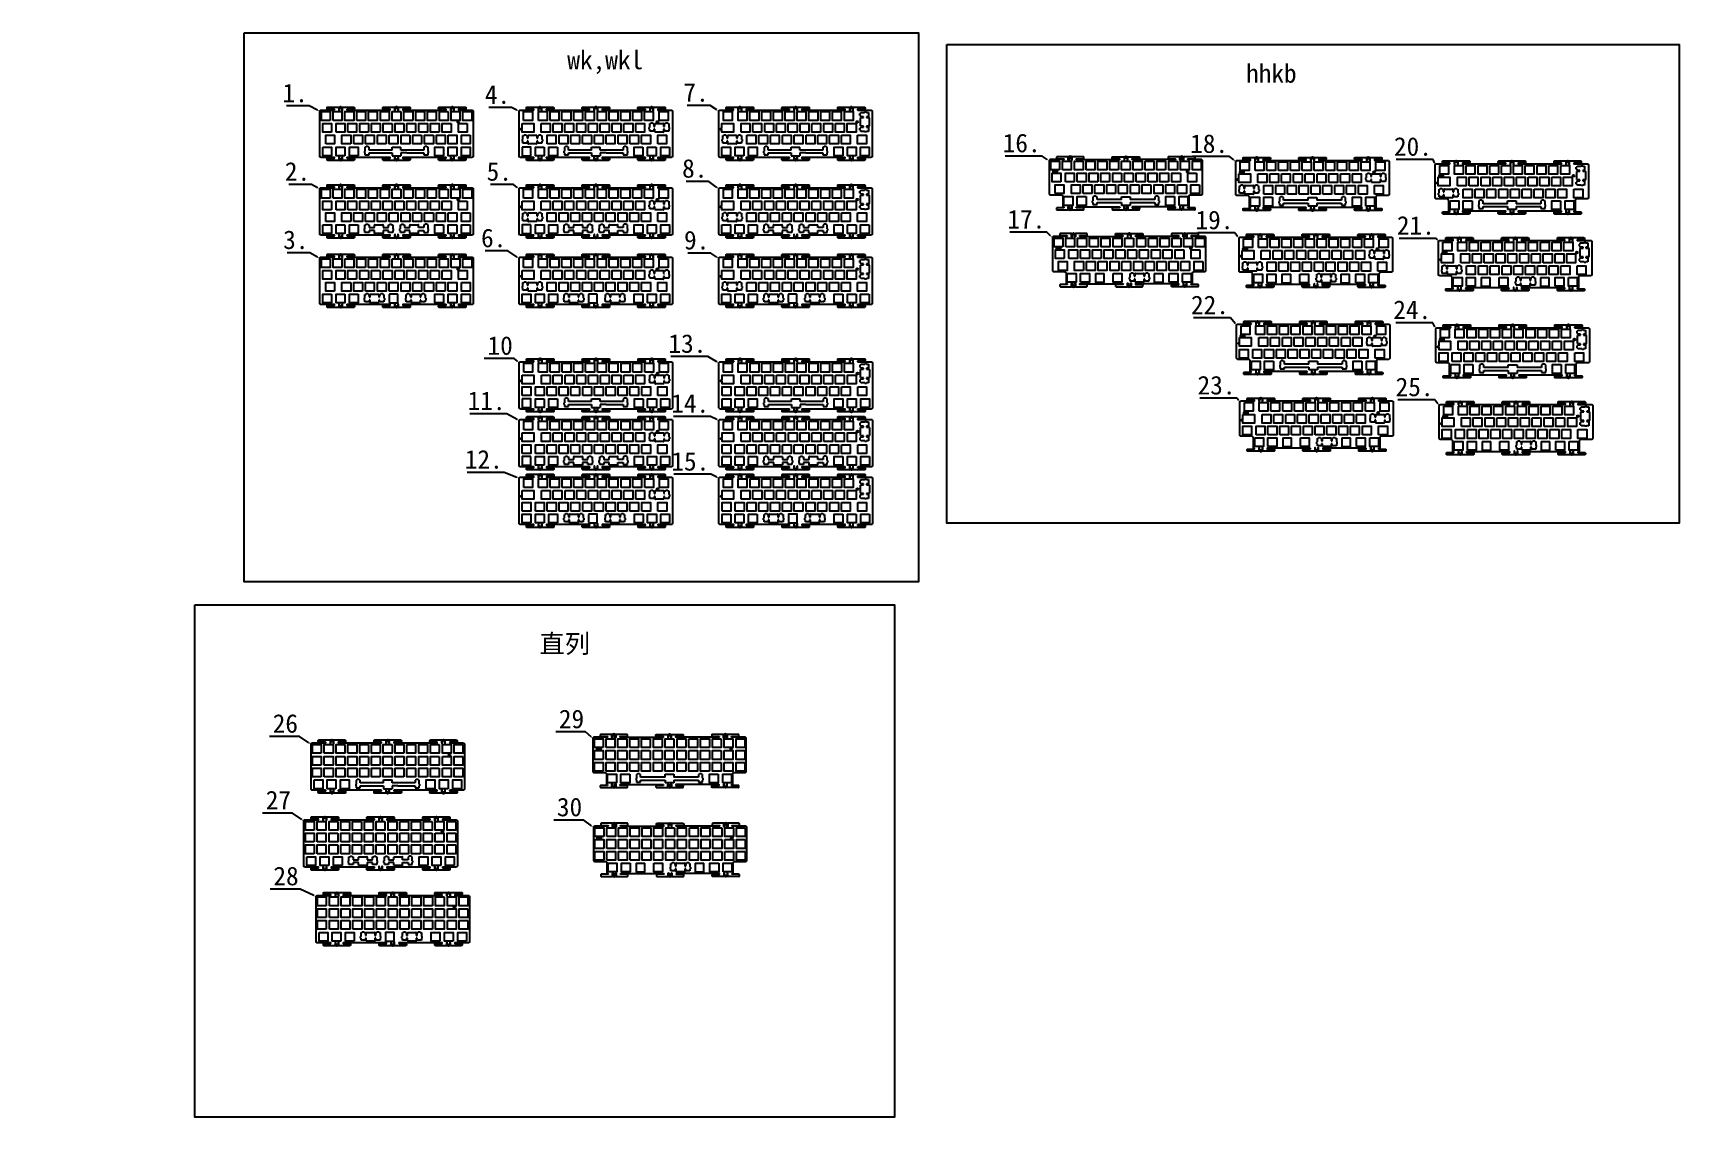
# Model space of a CAD drawing. Header units: millimetres. Extents: x 273 to 2930, y -1075 to 675.
import ezdxf
from ezdxf import colors
from ezdxf.entities.mleader import LeaderData, LeaderLine
from ezdxf.math import Vec2, Vec3

# ---------------------------------------------------------------- set-up
doc = ezdxf.new("R2010")
doc.units = ezdxf.units.MM

msp = doc.modelspace()

# ---------------------------------------------------------------- texts
at = {"attachment_point": 1}
for s, width, heights, insert, char_height in [('\\pxqc;{\\C1;wk,wkl}', 378.139, [0], (1007.9, 646.5), 30), ('{\\C2;     hhkb}', 431.579, [0], (2129.3, 624.8), 30), ('{\\fKaiti SC|b0|i0|c0|p0;                                      }', 358.308, [10], (273.2, 218.6), 10), ('\\pxqc;{\\fArial Unicode MS|b0|i0|c134|p0;\\C3;直列}', 476.348, [0], (893.4, -296), 30)]:
    msp.add_mtext_dynamic_manual_height_columns(s, width=width, gutter_width=17.5, heights=heights, dxfattribs=dict(at, insert=insert, char_height=char_height))

# ---------------------------------------------------------------- linework, layer by layer
at = {"color": 1}
for p, q in [((1608.2, 541.7), (1608.2, 545)), ((1608.2, 545), (1609.4, 545)), ((1609.4, 541.7), (1608.2, 541.7)), ((1609.2, 524.9), (1609.2, 537.9)), ((1609.4, 545), (1609.4, 546.7)), ((1609.4, 546.7), (1615.7, 546.7)), ((1609.4, 539.9), (1609.4, 541.7)), ((1613.9, 539.9), (1609.4, 539.9)), ((1609.7, 538.4), (1613.9, 538.4)), ((1613.9, 538.4), (1613.9, 539.9)), ((1615.7, 546.7), (1615.7, 547.5)), ((1615.7, 547.5), (1618.5, 547.5)), ((1618.5, 547.5), (1618.5, 546.7)), ((1618.5, 546.7), (1621.7, 546.7)), ((1621.7, 539.9), (1618.5, 539.9)), ((1618.5, 539.9), (1618.5, 538.4)), ((1618.5, 538.4), (1622.7, 538.4)), ((1621.7, 546.7), (1621.7, 539.9)), ((1623.2, 537.9), (1623.2, 524.9)), ((1064.2, 503.3), (1064.2, 509.6)), ((1064.2, 509.6), (1065.9, 509.6)), ((1065.9, 509.6), (1065.9, 510.8)), ((1065.9, 510.8), (1069.2, 510.8)), ((1069.2, 510.8), (1069.2, 509.6)), ((1069.2, 509.6), (1070.9, 509.6)), ((1070.9, 509.6), (1070.9, 505.1)), ((1070.9, 505.1), (1072.4, 505.1)), ((1072.4, 505.1), (1072.4, 509.3)), ((1072.9, 509.8), (1085.9, 509.8)), ((1086.4, 509.3), (1086.4, 505.1)), ((1086.4, 505.1), (1088, 505.1)), ((1088, 505.1), (1088, 509.6)), ((1088, 509.6), (1089.7, 509.6)), ((1089.7, 509.6), (1089.7, 510.8)), ((1089.7, 510.8), (1093, 510.8)), ((1093, 510.8), (1093, 509.6)), ((1093, 509.6), (1094.7, 509.6)), ((1094.7, 509.6), (1094.7, 503.3)), ((1268.1, 519.6), (1268.1, 522.4)), ((1268.1, 522.4), (1269, 522.4)), ((1269, 519.6), (1268.1, 519.6)), ((1269, 522.4), (1269, 528.7)), ((1269, 528.7), (1270.7, 528.7)), ((1269, 516.4), (1269, 519.6)), ((1275.7, 516.4), (1269, 516.4)), ((1270.7, 528.7), (1270.7, 529.9)), ((1270.7, 529.9), (1274, 529.9)), ((1274, 529.9), (1274, 528.7)), ((1274, 528.7), (1275.7, 528.7)), ((1275.7, 528.7), (1275.7, 524.2)), ((1275.7, 524.2), (1277.2, 524.2)), ((1277.2, 519.6), (1275.7, 519.6)), ((1275.7, 519.6), (1275.7, 516.4)), ((1277.2, 524.2), (1277.2, 528.4)), ((1277.2, 515.4), (1277.2, 519.6)), ((1277.7, 528.9), (1290.7, 528.9)), ((1290.7, 514.9), (1277.7, 514.9)), ((1291.2, 528.4), (1291.2, 524.2)), ((1291.2, 524.2), (1292.8, 524.2)), ((1292.8, 519.6), (1291.2, 519.6)), ((1291.2, 519.6), (1291.2, 515.4)), ((1292.8, 524.2), (1292.8, 528.7)), ((1292.8, 528.7), (1294.5, 528.7)), ((1292.8, 516.4), (1292.8, 519.6)), ((1299.5, 516.4), (1292.8, 516.4)), ((1294.5, 528.7), (1294.5, 529.9)), ((1294.5, 529.9), (1297.8, 529.9)), ((1297.8, 529.9), (1297.8, 528.7)), ((1297.8, 528.7), (1299.5, 528.7)), ((1299.5, 528.7), (1299.5, 522.4)), ((1299.5, 522.4), (1300.3, 522.4)), ((1300.3, 519.6), (1299.5, 519.6)), ((1299.5, 519.6), (1299.5, 516.4)), ((1300.3, 522.4), (1300.3, 519.6)), ((1386.6, 503.3), (1386.6, 509.6)), ((1386.6, 509.6), (1388.4, 509.6)), ((1388.4, 509.6), (1388.4, 510.8)), ((1388.4, 510.8), (1391.7, 510.8)), ((1391.7, 510.8), (1391.7, 509.6)), ((1391.7, 509.6), (1393.4, 509.6)), ((1393.4, 509.6), (1393.4, 505.1)), ((1393.4, 505.1), (1394.9, 505.1)), ((1394.9, 505.1), (1394.9, 509.3)), ((1395.4, 509.8), (1408.4, 509.8)), ((1408.9, 509.3), (1408.9, 505.1)), ((1408.9, 505.1), (1410.4, 505.1)), ((1410.4, 505.1), (1410.4, 509.6)), ((1410.4, 509.6), (1412.2, 509.6)), ((1412.2, 509.6), (1412.2, 510.8)), ((1412.2, 510.8), (1415.5, 510.8)), ((1415.5, 510.8), (1415.5, 509.6)), ((1415.5, 509.6), (1417.2, 509.6)), ((1417.2, 509.6), (1417.2, 503.3)), ((1608.2, 517.9), (1608.2, 521.2)), ((1608.2, 521.2), (1609.4, 521.2)), ((1609.4, 517.9), (1608.2, 517.9)), ((1609.4, 521.2), (1609.4, 522.9)), ((1609.4, 522.9), (1613.9, 522.9)), ((1609.4, 516.1), (1609.4, 517.9)), ((1615.7, 516.1), (1609.4, 516.1)), ((1613.9, 524.4), (1609.7, 524.4)), ((1613.9, 522.9), (1613.9, 524.4)), ((1615.7, 515.3), (1615.7, 516.1)), ((1618.5, 515.3), (1615.7, 515.3)), ((1622.7, 524.4), (1618.5, 524.4)), ((1618.5, 524.4), (1618.5, 522.9)), ((1618.5, 522.9), (1621.7, 522.9)), ((1621.7, 516.1), (1618.5, 516.1)), ((1618.5, 516.1), (1618.5, 515.3)), ((1621.7, 522.9), (1621.7, 516.1)), ((1063.3, 500.5), (1063.3, 503.3)), ((1063.3, 503.3), (1064.2, 503.3)), ((1064.2, 500.5), (1063.3, 500.5)), ((1064.2, 497.3), (1064.2, 500.5)), ((1070.9, 497.3), (1064.2, 497.3)), ((1072.4, 500.5), (1070.9, 500.5)), ((1070.9, 500.5), (1070.9, 497.3)), ((1072.4, 496.3), (1072.4, 500.5)), ((1085.9, 495.8), (1072.9, 495.8)), ((1088, 500.5), (1086.4, 500.5)), ((1086.4, 500.5), (1086.4, 496.3)), ((1088, 497.3), (1088, 500.5)), ((1094.7, 497.3), (1088, 497.3)), ((1094.7, 503.3), (1095.5, 503.3)), ((1095.5, 500.5), (1094.7, 500.5)), ((1094.7, 500.5), (1094.7, 497.3)), ((1095.5, 503.3), (1095.5, 500.5)), ((1385.8, 500.5), (1385.8, 503.3)), ((1385.8, 503.3), (1386.6, 503.3)), ((1386.6, 500.5), (1385.8, 500.5)), ((1386.6, 497.3), (1386.6, 500.5)), ((1393.4, 497.3), (1386.6, 497.3)), ((1394.9, 500.5), (1393.4, 500.5)), ((1393.4, 500.5), (1393.4, 497.3)), ((1394.9, 496.3), (1394.9, 500.5)), ((1408.4, 495.8), (1395.4, 495.8)), ((1410.4, 500.5), (1408.9, 500.5)), ((1408.9, 500.5), (1408.9, 496.3)), ((1410.4, 497.3), (1410.4, 500.5)), ((1417.2, 497.3), (1410.4, 497.3)), ((1417.2, 503.3), (1418, 503.3)), ((1418, 500.5), (1417.2, 500.5)), ((1417.2, 500.5), (1417.2, 497.3)), ((1418, 503.3), (1418, 500.5)), ((2764.4, 454.9), (2764.4, 458.2)), ((2764.4, 458.2), (2765.6, 458.2)), ((2765.6, 454.9), (2764.4, 454.9)), ((2765.6, 458.2), (2765.6, 459.9)), ((2765.6, 459.9), (2771.9, 459.9)), ((2765.6, 453.2), (2765.6, 454.9)), ((2770.1, 453.2), (2765.6, 453.2)), ((2770.1, 451.7), (2770.1, 453.2)), ((2771.9, 459.9), (2771.9, 460.8)), ((2774.7, 460.8), (2774.7, 459.9)), ((2774.7, 459.9), (2777.9, 459.9)), ((2777.9, 453.2), (2774.7, 453.2)), ((2774.7, 453.2), (2774.7, 451.7)), ((2777.9, 459.9), (2777.9, 453.2)), ((2221, 422.2), (2221, 428.5)), ((2221, 428.5), (2222.7, 428.5)), ((2222.7, 428.5), (2222.7, 429.7)), ((2222.7, 429.7), (2226, 429.7)), ((2226, 429.7), (2226, 428.5)), ((2226, 428.5), (2227.7, 428.5)), ((2227.7, 428.5), (2227.7, 424)), ((2229.3, 424), (2229.3, 428.2)), ((2229.8, 428.7), (2242.8, 428.7)), ((2243.3, 428.2), (2243.3, 424)), ((2244.8, 424), (2244.8, 428.5)), ((2244.8, 428.5), (2246.5, 428.5)), ((2246.5, 428.5), (2246.5, 429.7)), ((2246.5, 429.7), (2249.8, 429.7)), ((2249.8, 429.7), (2249.8, 428.5)), ((2249.8, 428.5), (2251.5, 428.5)), ((2251.5, 428.5), (2251.5, 422.2)), ((2424.9, 438.5), (2424.9, 441.3)), ((2424.9, 441.3), (2425.8, 441.3)), ((2425.8, 438.5), (2424.9, 438.5)), ((2425.8, 441.3), (2425.8, 447.5)), ((2425.8, 447.5), (2427.5, 447.5)), ((2425.8, 435.2), (2425.8, 438.5)), ((2432.5, 435.2), (2425.8, 435.2)), ((2427.5, 447.5), (2427.5, 448.7)), ((2427.5, 448.7), (2430.8, 448.7)), ((2430.8, 448.7), (2430.8, 447.5)), ((2430.8, 447.5), (2432.5, 447.5)), ((2432.5, 447.5), (2432.5, 443.1)), ((2432.5, 443.1), (2434, 443.1)), ((2434, 438.5), (2432.5, 438.5)), ((2432.5, 438.5), (2432.5, 435.2)), ((2434, 443.1), (2434, 447.3)), ((2434, 434.3), (2434, 438.5)), ((2434.5, 447.8), (2447.5, 447.8)), ((2447.5, 433.8), (2434.5, 433.8)), ((2448, 447.3), (2448, 443.1)), ((2448, 443.1), (2449.6, 443.1)), ((2449.6, 438.5), (2448, 438.5)), ((2448, 438.5), (2448, 434.3)), ((2449.6, 443.1), (2449.6, 447.5)), ((2449.6, 447.5), (2451.3, 447.5)), ((2449.6, 435.2), (2449.6, 438.5)), ((2456.3, 435.2), (2449.6, 435.2)), ((2451.3, 447.5), (2451.3, 448.7)), ((2451.3, 448.7), (2454.6, 448.7)), ((2454.6, 448.7), (2454.6, 447.5)), ((2454.6, 447.5), (2456.3, 447.5)), ((2456.3, 447.5), (2456.3, 441.3)), ((2456.3, 441.3), (2457.1, 441.3)), ((2457.1, 438.5), (2456.3, 438.5)), ((2456.3, 438.5), (2456.3, 435.2)), ((2457.1, 441.3), (2457.1, 438.5)), ((2764.4, 431.1), (2764.4, 434.4)), ((2764.4, 434.4), (2765.6, 434.4)), ((2765.6, 431.1), (2764.4, 431.1)), ((2765.4, 438.2), (2765.4, 451.2)), ((2765.6, 434.4), (2765.6, 436.1)), ((2765.6, 436.1), (2770.1, 436.1)), ((2765.6, 429.4), (2765.6, 431.1)), ((2771.9, 429.4), (2765.6, 429.4)), ((2765.9, 451.7), (2770.1, 451.7)), ((2770.1, 437.7), (2765.9, 437.7)), ((2770.1, 436.1), (2770.1, 437.7)), ((2771.9, 428.6), (2771.9, 429.4)), ((2774.7, 428.6), (2771.9, 428.6)), ((2774.7, 451.7), (2778.9, 451.7)), ((2778.9, 437.7), (2774.7, 437.7)), ((2774.7, 437.7), (2774.7, 436.1)), ((2774.7, 436.1), (2777.9, 436.1)), ((2777.9, 429.4), (2774.7, 429.4)), ((2774.7, 429.4), (2774.7, 428.6)), ((2777.9, 436.1), (2777.9, 429.4)), ((2779.4, 451.2), (2779.4, 438.2)), ((1269, 397), (1269, 403.3)), ((1269, 403.3), (1270.7, 403.3)), ((1270.7, 403.3), (1270.7, 404.5)), ((1270.7, 404.5), (1274, 404.5)), ((1274, 404.5), (1274, 403.3)), ((1274, 403.3), (1275.7, 403.3)), ((1275.7, 403.3), (1275.7, 398.8)), ((1275.7, 398.8), (1277.2, 398.8)), ((1277.2, 398.8), (1277.2, 403)), ((1277.7, 403.5), (1290.7, 403.5)), ((1291.2, 403), (1291.2, 398.8)), ((1291.2, 398.8), (1292.8, 398.8)), ((1292.8, 398.8), (1292.8, 403.3)), ((1292.8, 403.3), (1294.5, 403.3)), ((1294.5, 403.3), (1294.5, 404.5)), ((1294.5, 404.5), (1297.8, 404.5)), ((1297.8, 404.5), (1297.8, 403.3)), ((1297.8, 403.3), (1299.5, 403.3)), ((1299.5, 403.3), (1299.5, 397)), ((1608.2, 416.3), (1608.2, 419.6)), ((1608.2, 419.6), (1609.4, 419.6)), ((1609.4, 416.3), (1608.2, 416.3)), ((1609.2, 399.5), (1609.2, 412.5)), ((1609.4, 419.6), (1609.4, 421.3)), ((1609.4, 421.3), (1615.7, 421.3)), ((1609.4, 414.6), (1609.4, 416.3)), ((1613.9, 414.6), (1609.4, 414.6)), ((1609.7, 413), (1613.9, 413)), ((1613.9, 399), (1609.7, 399)), ((1613.9, 413), (1613.9, 414.6)), ((1613.9, 397.5), (1613.9, 399)), ((1615.7, 421.3), (1615.7, 422.1)), ((1615.7, 422.1), (1618.5, 422.1)), ((1618.5, 422.1), (1618.5, 421.3)), ((1618.5, 421.3), (1621.7, 421.3)), ((1621.7, 414.6), (1618.5, 414.6)), ((1618.5, 414.6), (1618.5, 413)), ((1618.5, 413), (1622.7, 413)), ((1622.7, 399), (1618.5, 399)), ((1618.5, 399), (1618.5, 397.5)), ((1621.7, 421.3), (1621.7, 414.6)), ((1623.2, 412.5), (1623.2, 399.5)), ((2220.2, 419.4), (2220.2, 422.2)), ((2220.2, 422.2), (2221, 422.2)), ((2221, 419.4), (2220.2, 419.4)), ((2221, 416.2), (2221, 419.4)), ((2227.7, 416.2), (2221, 416.2)), ((2227.7, 424), (2229.3, 424)), ((2229.3, 419.4), (2227.7, 419.4)), ((2227.7, 419.4), (2227.7, 416.2)), ((2229.3, 415.2), (2229.3, 419.4)), ((2242.8, 414.7), (2229.8, 414.7)), ((2243.3, 424), (2244.8, 424)), ((2244.8, 419.4), (2243.3, 419.4)), ((2243.3, 419.4), (2243.3, 415.2)), ((2244.8, 416.2), (2244.8, 419.4)), ((2251.5, 416.2), (2244.8, 416.2)), ((2251.5, 422.2), (2252.4, 422.2)), ((2252.4, 419.4), (2251.5, 419.4)), ((2251.5, 419.4), (2251.5, 416.2)), ((2252.4, 422.2), (2252.4, 419.4)), ((2542, 413.8), (2542, 416.6)), ((2542, 416.6), (2542.8, 416.6)), ((2542.8, 413.8), (2542, 413.8)), ((2542.8, 416.6), (2542.8, 422.9)), ((2542.8, 422.9), (2544.6, 422.9)), ((2542.8, 410.6), (2542.8, 413.8)), ((2549.6, 410.6), (2542.8, 410.6)), ((2544.6, 422.9), (2544.6, 424.1)), ((2544.6, 424.1), (2547.8, 424.1)), ((2547.8, 424.1), (2547.8, 422.9)), ((2547.8, 422.9), (2549.6, 422.9)), ((2549.6, 422.9), (2549.6, 418.4)), ((2549.6, 418.4), (2551.1, 418.4)), ((2551.1, 413.8), (2549.6, 413.8)), ((2549.6, 413.8), (2549.6, 410.6)), ((2551.1, 418.4), (2551.1, 422.6)), ((2551.1, 409.6), (2551.1, 413.8)), ((2551.6, 423.1), (2564.6, 423.1)), ((2564.6, 409.1), (2551.6, 409.1)), ((2565.1, 422.6), (2565.1, 418.4)), ((2565.1, 418.4), (2566.6, 418.4)), ((2566.6, 413.8), (2565.1, 413.8)), ((2565.1, 413.8), (2565.1, 409.6)), ((2566.6, 418.4), (2566.6, 422.9)), ((2566.6, 422.9), (2568.3, 422.9)), ((2566.6, 410.6), (2566.6, 413.8)), ((2573.4, 410.6), (2566.6, 410.6)), ((2568.3, 422.9), (2568.3, 424.1)), ((2568.3, 424.1), (2571.7, 424.1)), ((2571.7, 424.1), (2571.7, 422.9)), ((2571.7, 422.9), (2573.4, 422.9)), ((2573.4, 422.9), (2573.4, 416.6)), ((2573.4, 416.6), (2574.2, 416.6)), ((2574.2, 413.8), (2573.4, 413.8)), ((2573.4, 413.8), (2573.4, 410.6)), ((2574.2, 416.6), (2574.2, 413.8)), ((1063.3, 375.2), (1063.3, 378)), ((1063.3, 378), (1064.2, 378)), ((1064.2, 375.2), (1063.3, 375.2)), ((1064.2, 378), (1064.2, 384.2)), ((1064.2, 384.2), (1065.9, 384.2)), ((1064.2, 371.9), (1064.2, 375.2)), ((1065.9, 384.2), (1065.9, 385.4)), ((1065.9, 385.4), (1069.2, 385.4)), ((1069.2, 385.4), (1069.2, 384.2)), ((1069.2, 384.2), (1070.9, 384.2)), ((1070.9, 384.2), (1070.9, 379.8)), ((1070.9, 379.8), (1072.4, 379.8)), ((1072.4, 375.2), (1070.9, 375.2)), ((1070.9, 375.2), (1070.9, 371.9)), ((1072.4, 379.8), (1072.4, 384)), ((1072.4, 371), (1072.4, 375.2)), ((1072.9, 384.5), (1085.9, 384.5)), ((1086.4, 384), (1086.4, 379.8)), ((1086.4, 379.8), (1088, 379.8)), ((1088, 375.2), (1086.4, 375.2)), ((1086.4, 375.2), (1086.4, 371)), ((1088, 379.8), (1088, 384.2)), ((1088, 384.2), (1089.7, 384.2)), ((1088, 371.9), (1088, 375.2)), ((1089.7, 384.2), (1089.7, 385.4)), ((1089.7, 385.4), (1093, 385.4)), ((1093, 385.4), (1093, 384.2)), ((1093, 384.2), (1094.7, 384.2)), ((1094.7, 384.2), (1094.7, 378)), ((1094.7, 378), (1095.5, 378)), ((1095.5, 375.2), (1094.7, 375.2)), ((1094.7, 375.2), (1094.7, 371.9)), ((1095.5, 378), (1095.5, 375.2)), ((1268.1, 394.2), (1268.1, 397)), ((1268.1, 397), (1269, 397)), ((1269, 394.2), (1268.1, 394.2)), ((1269, 391), (1269, 394.2)), ((1275.7, 391), (1269, 391)), ((1277.2, 394.2), (1275.7, 394.2)), ((1275.7, 394.2), (1275.7, 391)), ((1277.2, 390), (1277.2, 394.2)), ((1290.7, 389.5), (1277.7, 389.5)), ((1292.8, 394.2), (1291.2, 394.2)), ((1291.2, 394.2), (1291.2, 390)), ((1292.8, 391), (1292.8, 394.2)), ((1299.5, 391), (1292.8, 391)), ((1299.5, 397), (1300.3, 397)), ((1300.3, 394.2), (1299.5, 394.2)), ((1299.5, 394.2), (1299.5, 391)), ((1300.3, 397), (1300.3, 394.2)), ((1385.8, 375.2), (1385.8, 378)), ((1385.8, 378), (1386.6, 378)), ((1386.6, 375.2), (1385.8, 375.2)), ((1386.6, 378), (1386.6, 384.2)), ((1386.6, 384.2), (1388.4, 384.2)), ((1386.6, 371.9), (1386.6, 375.2)), ((1388.4, 384.2), (1388.4, 385.4)), ((1388.4, 385.4), (1391.7, 385.4)), ((1391.7, 385.4), (1391.7, 384.2)), ((1391.7, 384.2), (1393.4, 384.2)), ((1393.4, 384.2), (1393.4, 379.8)), ((1393.4, 379.8), (1394.9, 379.8)), ((1394.9, 375.2), (1393.4, 375.2)), ((1393.4, 375.2), (1393.4, 371.9)), ((1394.9, 379.8), (1394.9, 384)), ((1394.9, 371), (1394.9, 375.2)), ((1395.4, 384.5), (1408.4, 384.5)), ((1408.9, 384), (1408.9, 379.8)), ((1408.9, 379.8), (1410.4, 379.8)), ((1410.4, 375.2), (1408.9, 375.2)), ((1408.9, 375.2), (1408.9, 371)), ((1410.4, 379.8), (1410.4, 384.2)), ((1410.4, 384.2), (1412.2, 384.2)), ((1410.4, 371.9), (1410.4, 375.2)), ((1412.2, 384.2), (1412.2, 385.4)), ((1412.2, 385.4), (1415.5, 385.4)), ((1415.5, 385.4), (1415.5, 384.2)), ((1415.5, 384.2), (1417.2, 384.2)), ((1417.2, 384.2), (1417.2, 378)), ((1417.2, 378), (1418, 378)), ((1418, 375.2), (1417.2, 375.2)), ((1417.2, 375.2), (1417.2, 371.9)), ((1418, 378), (1418, 375.2)), ((1608.2, 392.5), (1608.2, 395.8)), ((1608.2, 395.8), (1609.4, 395.8)), ((1609.4, 392.5), (1608.2, 392.5)), ((1609.4, 395.8), (1609.4, 397.5)), ((1609.4, 397.5), (1613.9, 397.5)), ((1609.4, 390.8), (1609.4, 392.5)), ((1615.7, 390.8), (1609.4, 390.8)), ((1615.7, 389.9), (1615.7, 390.8)), ((1618.5, 389.9), (1615.7, 389.9)), ((1618.5, 397.5), (1621.7, 397.5)), ((1621.7, 390.8), (1618.5, 390.8)), ((1618.5, 390.8), (1618.5, 389.9)), ((1621.7, 397.5), (1621.7, 390.8)), ((1070.9, 371.9), (1064.2, 371.9)), ((1085.9, 370.5), (1072.9, 370.5)), ((1094.7, 371.9), (1088, 371.9)), ((1393.4, 371.9), (1386.6, 371.9)), ((1408.4, 370.5), (1395.4, 370.5)), ((1417.2, 371.9), (1410.4, 371.9)), ((2431.1, 317.3), (2431.1, 323.6)), ((2431.1, 323.6), (2432.8, 323.6)), ((2432.8, 323.6), (2432.8, 324.8)), ((2432.8, 324.8), (2436.1, 324.8)), ((2436.1, 324.8), (2436.1, 323.6)), ((2436.1, 323.6), (2437.8, 323.6)), ((2437.8, 323.6), (2437.8, 319.1)), ((2437.8, 319.1), (2439.4, 319.1)), ((2439.4, 319.1), (2439.4, 323.3)), ((2439.9, 323.8), (2452.9, 323.8)), ((2453.4, 323.3), (2453.4, 319.1)), ((2453.4, 319.1), (2454.9, 319.1)), ((2454.9, 319.1), (2454.9, 323.6)), ((2454.9, 323.6), (2456.6, 323.6)), ((2456.6, 323.6), (2456.6, 324.8)), ((2456.6, 324.8), (2459.9, 324.8)), ((2459.9, 324.8), (2459.9, 323.6)), ((2459.9, 323.6), (2461.6, 323.6)), ((2461.6, 323.6), (2461.6, 317.3)), ((2769.7, 331), (2769.7, 334.3)), ((2769.7, 334.3), (2770.9, 334.3)), ((2770.9, 331), (2769.7, 331)), ((2770.7, 314.2), (2770.7, 327.2)), ((2770.9, 334.3), (2770.9, 336)), ((2770.9, 336), (2777.2, 336)), ((2770.9, 329.2), (2770.9, 331)), ((2775.4, 329.2), (2770.9, 329.2)), ((2771.2, 327.7), (2775.4, 327.7)), ((2775.4, 327.7), (2775.4, 329.2)), ((2777.2, 336), (2777.2, 336.8)), ((2780, 336.8), (2780, 336)), ((2780, 336), (2783.2, 336)), ((2783.2, 329.2), (2780, 329.2)), ((2780, 329.2), (2780, 327.7)), ((2780, 327.7), (2784.2, 327.7)), ((2783.2, 336), (2783.2, 329.2)), ((2784.7, 327.2), (2784.7, 314.2)), ((1270.7, 291.2), (1270.7, 292.4)), ((1270.7, 292.4), (1274, 292.4)), ((1274, 292.4), (1274, 291.2)), ((1294.5, 291.2), (1294.5, 292.4)), ((1294.5, 292.4), (1297.8, 292.4)), ((1297.8, 292.4), (1297.8, 291.2)), ((1608.2, 304.2), (1608.2, 307.5)), ((1608.2, 307.5), (1609.4, 307.5)), ((1609.4, 304.2), (1608.2, 304.2)), ((1609.2, 287.4), (1609.2, 300.4)), ((1609.4, 307.5), (1609.4, 309.2)), ((1609.4, 309.2), (1615.7, 309.2)), ((1609.4, 302.4), (1609.4, 304.2)), ((1613.9, 302.4), (1609.4, 302.4)), ((1609.7, 300.9), (1613.9, 300.9)), ((1613.9, 300.9), (1613.9, 302.4)), ((1615.7, 309.2), (1615.7, 310)), ((1615.7, 310), (1618.5, 310)), ((1618.5, 310), (1618.5, 309.2)), ((1618.5, 309.2), (1621.7, 309.2)), ((1621.7, 302.4), (1618.5, 302.4)), ((1618.5, 302.4), (1618.5, 300.9)), ((1618.5, 300.9), (1622.7, 300.9)), ((1621.7, 309.2), (1621.7, 302.4)), ((1623.2, 300.4), (1623.2, 287.4)), ((2225.5, 295.4), (2225.5, 298.2)), ((2225.5, 298.2), (2226.3, 298.2)), ((2226.3, 295.4), (2225.5, 295.4)), ((2226.3, 298.2), (2226.3, 304.5)), ((2226.3, 304.5), (2228, 304.5)), ((2226.3, 292.2), (2226.3, 295.4)), ((2228, 304.5), (2228, 305.7)), ((2228, 305.7), (2231.3, 305.7)), ((2231.3, 305.7), (2231.3, 304.5)), ((2231.3, 304.5), (2233, 304.5)), ((2233, 304.5), (2233, 300)), ((2233, 300), (2234.6, 300)), ((2234.6, 295.4), (2233, 295.4)), ((2233, 295.4), (2233, 292.2)), ((2234.6, 300), (2234.6, 304.2)), ((2234.6, 291.2), (2234.6, 295.4)), ((2235.1, 304.7), (2248.1, 304.7)), ((2248.6, 304.2), (2248.6, 300)), ((2248.6, 300), (2250.1, 300)), ((2250.1, 295.4), (2248.6, 295.4)), ((2248.6, 295.4), (2248.6, 291.2)), ((2250.1, 300), (2250.1, 304.5)), ((2250.1, 304.5), (2251.8, 304.5)), ((2250.1, 292.2), (2250.1, 295.4)), ((2251.8, 304.5), (2251.8, 305.7)), ((2251.8, 305.7), (2255.1, 305.7)), ((2255.1, 305.7), (2255.1, 304.5)), ((2255.1, 304.5), (2256.8, 304.5)), ((2256.8, 304.5), (2256.8, 298.2)), ((2256.8, 298.2), (2257.7, 298.2)), ((2257.7, 295.4), (2256.8, 295.4)), ((2256.8, 295.4), (2256.8, 292.2)), ((2257.7, 298.2), (2257.7, 295.4)), ((2430.3, 314.5), (2430.3, 317.3)), ((2430.3, 317.3), (2431.1, 317.3)), ((2431.1, 314.5), (2430.3, 314.5)), ((2431.1, 311.3), (2431.1, 314.5)), ((2437.8, 311.3), (2431.1, 311.3)), ((2439.4, 314.5), (2437.8, 314.5)), ((2437.8, 314.5), (2437.8, 311.3)), ((2439.4, 310.3), (2439.4, 314.5)), ((2452.9, 309.8), (2439.9, 309.8)), ((2454.9, 314.5), (2453.4, 314.5)), ((2453.4, 314.5), (2453.4, 310.3)), ((2454.9, 311.3), (2454.9, 314.5)), ((2461.6, 311.3), (2454.9, 311.3)), ((2461.6, 317.3), (2462.5, 317.3)), ((2462.5, 314.5), (2461.6, 314.5)), ((2461.6, 314.5), (2461.6, 311.3)), ((2462.5, 317.3), (2462.5, 314.5)), ((2547.3, 289.8), (2547.3, 292.6)), ((2547.3, 292.6), (2548.1, 292.6)), ((2548.1, 292.6), (2548.1, 298.9)), ((2548.1, 298.9), (2549.9, 298.9)), ((2549.9, 298.9), (2549.9, 300.1)), ((2549.9, 300.1), (2553.2, 300.1)), ((2553.2, 300.1), (2553.2, 298.9)), ((2553.2, 298.9), (2554.9, 298.9)), ((2554.9, 298.9), (2554.9, 294.4)), ((2554.9, 294.4), (2556.4, 294.4)), ((2556.4, 294.4), (2556.4, 298.6)), ((2556.9, 299.1), (2569.9, 299.1)), ((2570.4, 298.6), (2570.4, 294.4)), ((2570.4, 294.4), (2571.9, 294.4)), ((2571.9, 294.4), (2571.9, 298.9)), ((2571.9, 298.9), (2573.7, 298.9)), ((2573.7, 298.9), (2573.7, 300.1)), ((2573.7, 300.1), (2577, 300.1)), ((2577, 300.1), (2577, 298.9)), ((2577, 298.9), (2578.7, 298.9)), ((2578.7, 298.9), (2578.7, 292.6)), ((2578.7, 292.6), (2579.5, 292.6)), ((2579.5, 292.6), (2579.5, 289.8)), ((2769.7, 307.2), (2769.7, 310.5)), ((2769.7, 310.5), (2770.9, 310.5)), ((2770.9, 307.2), (2769.7, 307.2)), ((2770.9, 310.5), (2770.9, 312.2)), ((2770.9, 312.2), (2775.4, 312.2)), ((2770.9, 305.4), (2770.9, 307.2)), ((2777.2, 305.4), (2770.9, 305.4)), ((2775.4, 313.7), (2771.2, 313.7)), ((2775.4, 312.2), (2775.4, 313.7)), ((2777.2, 304.6), (2777.2, 305.4)), ((2780, 304.6), (2777.2, 304.6)), ((2784.2, 313.7), (2780, 313.7)), ((2780, 313.7), (2780, 312.2)), ((2780, 312.2), (2783.2, 312.2)), ((2783.2, 305.4), (2780, 305.4)), ((2780, 305.4), (2780, 304.6)), ((2783.2, 312.2), (2783.2, 305.4)), ((1063.3, 263), (1063.3, 265.8)), ((1063.3, 265.8), (1064.2, 265.8)), ((1064.2, 265.8), (1064.2, 272.1)), ((1064.2, 272.1), (1065.9, 272.1)), ((1065.9, 272.1), (1065.9, 273.3)), ((1065.9, 273.3), (1069.2, 273.3)), ((1069.2, 273.3), (1069.2, 272.1)), ((1069.2, 272.1), (1070.9, 272.1)), ((1070.9, 272.1), (1070.9, 267.6)), ((1070.9, 267.6), (1072.4, 267.6)), ((1072.4, 267.6), (1072.4, 271.8)), ((1072.9, 272.3), (1085.9, 272.3)), ((1086.4, 271.8), (1086.4, 267.6)), ((1086.4, 267.6), (1088, 267.6)), ((1088, 267.6), (1088, 272.1)), ((1088, 272.1), (1089.7, 272.1)), ((1089.7, 272.1), (1089.7, 273.3)), ((1089.7, 273.3), (1093, 273.3)), ((1093, 273.3), (1093, 272.1)), ((1093, 272.1), (1094.7, 272.1)), ((1094.7, 272.1), (1094.7, 265.8)), ((1094.7, 265.8), (1095.5, 265.8)), ((1095.5, 265.8), (1095.5, 263)), ((1268.1, 282.1), (1268.1, 284.9)), ((1268.1, 284.9), (1269, 284.9)), ((1269, 282.1), (1268.1, 282.1)), ((1269, 284.9), (1269, 291.2)), ((1269, 291.2), (1270.7, 291.2)), ((1269, 278.9), (1269, 282.1)), ((1275.7, 278.9), (1269, 278.9)), ((1274, 291.2), (1275.7, 291.2)), ((1275.7, 291.2), (1275.7, 286.7)), ((1275.7, 286.7), (1277.2, 286.7)), ((1277.2, 282.1), (1275.7, 282.1)), ((1275.7, 282.1), (1275.7, 278.9)), ((1277.2, 286.7), (1277.2, 290.9)), ((1277.2, 277.9), (1277.2, 282.1)), ((1277.7, 291.4), (1290.7, 291.4)), ((1290.7, 277.4), (1277.7, 277.4)), ((1291.2, 290.9), (1291.2, 286.7)), ((1291.2, 286.7), (1292.8, 286.7)), ((1292.8, 282.1), (1291.2, 282.1)), ((1291.2, 282.1), (1291.2, 277.9)), ((1292.8, 291.2), (1294.5, 291.2)), ((1292.8, 278.9), (1292.8, 282.1)), ((1299.5, 278.9), (1292.8, 278.9)), ((1297.8, 291.2), (1299.5, 291.2)), ((1299.5, 291.2), (1299.5, 284.9)), ((1299.5, 284.9), (1300.3, 284.9)), ((1300.3, 282.1), (1299.5, 282.1)), ((1299.5, 282.1), (1299.5, 278.9)), ((1300.3, 284.9), (1300.3, 282.1)), ((1385.8, 263), (1385.8, 265.8)), ((1385.8, 265.8), (1386.6, 265.8)), ((1386.6, 265.8), (1386.6, 272.1)), ((1386.6, 272.1), (1388.4, 272.1)), ((1388.4, 272.1), (1388.4, 273.3)), ((1388.4, 273.3), (1391.7, 273.3)), ((1391.7, 273.3), (1391.7, 272.1)), ((1391.7, 272.1), (1393.4, 272.1)), ((1393.4, 272.1), (1393.4, 267.6)), ((1393.4, 267.6), (1394.9, 267.6)), ((1394.9, 267.6), (1394.9, 271.8)), ((1395.4, 272.3), (1408.4, 272.3)), ((1408.9, 271.8), (1408.9, 267.6)), ((1408.9, 267.6), (1410.4, 267.6)), ((1410.4, 267.6), (1410.4, 272.1)), ((1410.4, 272.1), (1412.2, 272.1)), ((1412.2, 272.1), (1412.2, 273.3)), ((1412.2, 273.3), (1415.5, 273.3)), ((1415.5, 273.3), (1415.5, 272.1)), ((1415.5, 272.1), (1417.2, 272.1)), ((1417.2, 272.1), (1417.2, 265.8)), ((1417.2, 265.8), (1418, 265.8)), ((1418, 265.8), (1418, 263)), ((1608.2, 280.4), (1608.2, 283.7)), ((1608.2, 283.7), (1609.4, 283.7)), ((1609.4, 280.4), (1608.2, 280.4)), ((1609.4, 283.7), (1609.4, 285.4)), ((1609.4, 285.4), (1613.9, 285.4)), ((1609.4, 278.6), (1609.4, 280.4)), ((1615.7, 278.6), (1609.4, 278.6)), ((1613.9, 286.9), (1609.7, 286.9)), ((1613.9, 285.4), (1613.9, 286.9)), ((1615.7, 277.8), (1615.7, 278.6)), ((1618.5, 277.8), (1615.7, 277.8)), ((1622.7, 286.9), (1618.5, 286.9)), ((1618.5, 286.9), (1618.5, 285.4)), ((1618.5, 285.4), (1621.7, 285.4)), ((1621.7, 278.6), (1618.5, 278.6)), ((1618.5, 278.6), (1618.5, 277.8)), ((1621.7, 285.4), (1621.7, 278.6)), ((2043.3, 277.6), (2043.3, 280.4)), ((2043.3, 280.4), (2044.1, 280.4)), ((2044.1, 277.6), (2043.3, 277.6)), ((2044.1, 280.4), (2044.1, 286.6)), ((2044.1, 286.6), (2045.9, 286.6)), ((2044.1, 274.3), (2044.1, 277.6)), ((2050.9, 274.3), (2044.1, 274.3)), ((2045.9, 286.6), (2045.9, 287.8)), ((2045.9, 287.8), (2049.2, 287.8)), ((2049.2, 287.8), (2049.2, 286.6)), ((2049.2, 286.6), (2050.9, 286.6)), ((2050.9, 286.6), (2050.9, 282.2)), ((2050.9, 282.2), (2052.4, 282.2)), ((2052.4, 277.6), (2050.9, 277.6)), ((2050.9, 277.6), (2050.9, 274.3)), ((2052.4, 282.2), (2052.4, 286.4)), ((2052.4, 273.4), (2052.4, 277.6)), ((2052.9, 286.9), (2065.9, 286.9)), ((2065.9, 272.9), (2052.9, 272.9)), ((2066.4, 286.4), (2066.4, 282.2)), ((2066.4, 282.2), (2067.9, 282.2)), ((2067.9, 277.6), (2066.4, 277.6)), ((2066.4, 277.6), (2066.4, 273.4)), ((2067.9, 282.2), (2067.9, 286.6)), ((2067.9, 286.6), (2069.7, 286.6)), ((2067.9, 274.3), (2067.9, 277.6)), ((2074.7, 274.3), (2067.9, 274.3)), ((2069.7, 286.6), (2069.7, 287.8)), ((2069.7, 287.8), (2073, 287.8)), ((2073, 287.8), (2073, 286.6)), ((2073, 286.6), (2074.7, 286.6)), ((2074.7, 286.6), (2074.7, 280.4)), ((2074.7, 280.4), (2075.5, 280.4)), ((2075.5, 277.6), (2074.7, 277.6)), ((2074.7, 277.6), (2074.7, 274.3)), ((2075.5, 280.4), (2075.5, 277.6)), ((2233, 292.2), (2226.3, 292.2)), ((2248.1, 290.7), (2235.1, 290.7)), ((2256.8, 292.2), (2250.1, 292.2)), ((2344.5, 276.4), (2344.5, 279.2)), ((2344.5, 279.2), (2345.4, 279.2)), ((2345.4, 276.4), (2344.5, 276.4)), ((2345.4, 279.2), (2345.4, 285.5)), ((2345.4, 285.5), (2347.1, 285.5)), ((2345.4, 273.2), (2345.4, 276.4)), ((2352.1, 273.2), (2345.4, 273.2)), ((2347.1, 285.5), (2347.1, 286.7)), ((2347.1, 286.7), (2350.4, 286.7)), ((2350.4, 286.7), (2350.4, 285.5)), ((2350.4, 285.5), (2352.1, 285.5)), ((2352.1, 285.5), (2352.1, 281)), ((2352.1, 281), (2353.6, 281)), ((2353.6, 276.4), (2352.1, 276.4)), ((2352.1, 276.4), (2352.1, 273.2)), ((2353.6, 281), (2353.6, 285.2)), ((2353.6, 272.2), (2353.6, 276.4)), ((2354.1, 285.7), (2367.1, 285.7)), ((2367.1, 271.7), (2354.1, 271.7)), ((2367.6, 285.2), (2367.6, 281)), ((2367.6, 281), (2369.2, 281)), ((2369.2, 276.4), (2367.6, 276.4)), ((2367.6, 276.4), (2367.6, 272.2)), ((2369.2, 281), (2369.2, 285.5)), ((2369.2, 285.5), (2370.9, 285.5)), ((2369.2, 273.2), (2369.2, 276.4)), ((2375.9, 273.2), (2369.2, 273.2)), ((2370.9, 285.5), (2370.9, 286.7)), ((2370.9, 286.7), (2374.2, 286.7)), ((2374.2, 286.7), (2374.2, 285.5)), ((2374.2, 285.5), (2375.9, 285.5)), ((2375.9, 285.5), (2375.9, 279.2)), ((2375.9, 279.2), (2376.7, 279.2)), ((2376.7, 276.4), (2375.9, 276.4)), ((2375.9, 276.4), (2375.9, 273.2)), ((2376.7, 279.2), (2376.7, 276.4)), ((2548.1, 289.8), (2547.3, 289.8)), ((2548.1, 286.6), (2548.1, 289.8)), ((2554.9, 286.6), (2548.1, 286.6)), ((2556.4, 289.8), (2554.9, 289.8)), ((2554.9, 289.8), (2554.9, 286.6)), ((2556.4, 285.6), (2556.4, 289.8)), ((2569.9, 285.1), (2556.9, 285.1)), ((2571.9, 289.8), (2570.4, 289.8)), ((2570.4, 289.8), (2570.4, 285.6)), ((2571.9, 286.6), (2571.9, 289.8)), ((2578.7, 286.6), (2571.9, 286.6)), ((2579.5, 289.8), (2578.7, 289.8)), ((2578.7, 289.8), (2578.7, 286.6)), ((2666.4, 270.8), (2666.4, 273.6)), ((2666.4, 273.6), (2667.2, 273.6)), ((2667.2, 270.8), (2666.4, 270.8)), ((2667.2, 273.6), (2667.2, 279.9)), ((2667.2, 279.9), (2668.9, 279.9)), ((2667.2, 267.6), (2667.2, 270.8)), ((2674, 267.6), (2667.2, 267.6)), ((2668.9, 279.9), (2668.9, 281.1)), ((2668.9, 281.1), (2672.2, 281.1)), ((2672.2, 281.1), (2672.2, 279.9)), ((2672.2, 279.9), (2674, 279.9)), ((2674, 279.9), (2674, 275.4)), ((2674, 275.4), (2675.5, 275.4)), ((2675.5, 270.8), (2674, 270.8)), ((2674, 270.8), (2674, 267.6)), ((2675.5, 275.4), (2675.5, 279.6)), ((2675.5, 266.6), (2675.5, 270.8)), ((2676, 280.1), (2689, 280.1)), ((2689, 266.1), (2676, 266.1)), ((2689.5, 279.6), (2689.5, 275.4)), ((2689.5, 275.4), (2691, 275.4)), ((2691, 270.8), (2689.5, 270.8)), ((2689.5, 270.8), (2689.5, 266.6)), ((2691, 275.4), (2691, 279.9)), ((2691, 279.9), (2692.7, 279.9)), ((2691, 267.6), (2691, 270.8)), ((2697.8, 267.6), (2691, 267.6)), ((2692.7, 279.9), (2692.7, 281.1)), ((2692.7, 281.1), (2696, 281.1)), ((2696, 281.1), (2696, 279.9)), ((2696, 279.9), (2697.8, 279.9)), ((2697.8, 279.9), (2697.8, 273.6)), ((2697.8, 273.6), (2698.6, 273.6)), ((2698.6, 270.8), (2697.8, 270.8)), ((2697.8, 270.8), (2697.8, 267.6)), ((2698.6, 273.6), (2698.6, 270.8)), ((808.3, 243.9), (808.3, 246.7)), ((808.3, 246.7), (809.1, 246.7)), ((809.1, 243.9), (808.3, 243.9)), ((809.1, 246.7), (809.1, 253)), ((809.1, 253), (810.9, 253)), ((809.1, 240.7), (809.1, 243.9)), ((815.9, 240.7), (809.1, 240.7)), ((810.9, 253), (810.9, 254.2)), ((810.9, 254.2), (814.1, 254.2)), ((814.1, 254.2), (814.1, 253)), ((814.1, 253), (815.9, 253)), ((815.9, 253), (815.9, 248.5)), ((815.9, 248.5), (817.4, 248.5)), ((817.4, 243.9), (815.9, 243.9)), ((815.9, 243.9), (815.9, 240.7)), ((817.4, 248.5), (817.4, 252.7)), ((817.4, 239.7), (817.4, 243.9)), ((817.9, 253.2), (830.9, 253.2)), ((830.9, 239.2), (817.9, 239.2)), ((831.4, 252.7), (831.4, 248.5)), ((831.4, 248.5), (832.9, 248.5)), ((832.9, 243.9), (831.4, 243.9)), ((831.4, 243.9), (831.4, 239.7)), ((832.9, 248.5), (832.9, 253)), ((832.9, 253), (834.6, 253)), ((832.9, 240.7), (832.9, 243.9)), ((839.7, 240.7), (832.9, 240.7)), ((834.6, 253), (834.6, 254.2)), ((834.6, 254.2), (837.9, 254.2)), ((837.9, 254.2), (837.9, 253)), ((837.9, 253), (839.7, 253)), ((839.7, 253), (839.7, 246.7)), ((839.7, 246.7), (840.5, 246.7)), ((840.5, 243.9), (839.7, 243.9)), ((839.7, 243.9), (839.7, 240.7)), ((840.5, 246.7), (840.5, 243.9)), ((848.4, 252.7), (848.4, 239.7)), ((861.9, 253.2), (848.9, 253.2)), ((848.9, 239.2), (861.9, 239.2)), ((862.4, 239.7), (862.4, 252.7)), ((875, 243.9), (875, 246.7)), ((875, 246.7), (875.8, 246.7)), ((875.8, 243.9), (875, 243.9)), ((875.8, 246.7), (875.8, 253)), ((875.8, 253), (877.5, 253)), ((875.8, 240.7), (875.8, 243.9)), ((882.6, 240.7), (875.8, 240.7)), ((877.5, 253), (877.5, 254.2)), ((877.5, 254.2), (880.8, 254.2)), ((880.8, 254.2), (880.8, 253)), ((880.8, 253), (882.6, 253)), ((882.6, 253), (882.6, 248.5)), ((882.6, 248.5), (884.1, 248.5)), ((884.1, 243.9), (882.6, 243.9)), ((882.6, 243.9), (882.6, 240.7)), ((884.1, 248.5), (884.1, 252.7)), ((884.1, 239.7), (884.1, 243.9)), ((884.6, 253.2), (897.6, 253.2)), ((897.6, 239.2), (884.6, 239.2)), ((898.1, 252.7), (898.1, 248.5)), ((898.1, 248.5), (899.6, 248.5)), ((899.6, 243.9), (898.1, 243.9)), ((898.1, 243.9), (898.1, 239.7)), ((899.6, 248.5), (899.6, 253)), ((899.6, 253), (901.3, 253)), ((899.6, 240.7), (899.6, 243.9)), ((906.3, 240.7), (899.6, 240.7)), ((901.3, 253), (901.3, 254.2)), ((901.3, 254.2), (904.6, 254.2)), ((904.6, 254.2), (904.6, 253)), ((904.6, 253), (906.3, 253)), ((906.3, 253), (906.3, 246.7)), ((906.3, 246.7), (907.2, 246.7)), ((907.2, 243.9), (906.3, 243.9)), ((906.3, 243.9), (906.3, 240.7)), ((907.2, 246.7), (907.2, 243.9)), ((1064.2, 263), (1063.3, 263)), ((1064.2, 259.8), (1064.2, 263)), ((1070.9, 259.8), (1064.2, 259.8)), ((1072.4, 263), (1070.9, 263)), ((1070.9, 263), (1070.9, 259.8)), ((1072.4, 258.8), (1072.4, 263)), ((1085.9, 258.3), (1072.9, 258.3)), ((1088, 263), (1086.4, 263)), ((1086.4, 263), (1086.4, 258.8)), ((1088, 259.8), (1088, 263)), ((1094.7, 259.8), (1088, 259.8)), ((1095.5, 263), (1094.7, 263)), ((1094.7, 263), (1094.7, 259.8)), ((1130, 243.9), (1130, 246.7)), ((1130, 246.7), (1130.8, 246.7)), ((1130.8, 243.9), (1130, 243.9)), ((1130.8, 246.7), (1130.8, 253)), ((1130.8, 253), (1132.6, 253)), ((1130.8, 240.7), (1130.8, 243.9)), ((1137.6, 240.7), (1130.8, 240.7)), ((1132.6, 253), (1132.6, 254.2)), ((1132.6, 254.2), (1135.9, 254.2)), ((1135.9, 254.2), (1135.9, 253)), ((1135.9, 253), (1137.6, 253)), ((1137.6, 253), (1137.6, 248.5)), ((1137.6, 248.5), (1139.1, 248.5)), ((1139.1, 243.9), (1137.6, 243.9)), ((1137.6, 243.9), (1137.6, 240.7)), ((1139.1, 248.5), (1139.1, 252.7)), ((1139.1, 239.7), (1139.1, 243.9)), ((1139.6, 253.2), (1152.6, 253.2)), ((1152.6, 239.2), (1139.6, 239.2)), ((1153.1, 252.7), (1153.1, 248.5)), ((1153.1, 248.5), (1154.6, 248.5)), ((1154.6, 243.9), (1153.1, 243.9)), ((1153.1, 243.9), (1153.1, 239.7)), ((1154.6, 248.5), (1154.6, 253)), ((1154.6, 253), (1156.4, 253)), ((1154.6, 240.7), (1154.6, 243.9)), ((1161.4, 240.7), (1154.6, 240.7)), ((1156.4, 253), (1156.4, 254.2)), ((1156.4, 254.2), (1159.7, 254.2)), ((1159.7, 254.2), (1159.7, 253)), ((1159.7, 253), (1161.4, 253)), ((1161.4, 253), (1161.4, 246.7)), ((1161.4, 246.7), (1162.2, 246.7)), ((1162.2, 243.9), (1161.4, 243.9)), ((1161.4, 243.9), (1161.4, 240.7)), ((1162.2, 246.7), (1162.2, 243.9)), ((1170.1, 252.7), (1170.1, 239.7)), ((1183.6, 253.2), (1170.6, 253.2)), ((1170.6, 239.2), (1183.6, 239.2)), ((1184.1, 239.7), (1184.1, 252.7)), ((1196.7, 243.9), (1196.7, 246.7)), ((1196.7, 246.7), (1197.5, 246.7)), ((1197.5, 243.9), (1196.7, 243.9)), ((1197.5, 246.7), (1197.5, 253)), ((1197.5, 253), (1199.2, 253)), ((1197.5, 240.7), (1197.5, 243.9)), ((1204.3, 240.7), (1197.5, 240.7)), ((1199.2, 253), (1199.2, 254.2)), ((1199.2, 254.2), (1202.5, 254.2)), ((1202.5, 254.2), (1202.5, 253)), ((1202.5, 253), (1204.3, 253)), ((1204.3, 253), (1204.3, 248.5)), ((1204.3, 248.5), (1205.8, 248.5)), ((1205.8, 243.9), (1204.3, 243.9)), ((1204.3, 243.9), (1204.3, 240.7)), ((1205.8, 248.5), (1205.8, 252.7)), ((1205.8, 239.7), (1205.8, 243.9)), ((1206.3, 253.2), (1219.3, 253.2)), ((1219.3, 239.2), (1206.3, 239.2)), ((1219.8, 252.7), (1219.8, 248.5)), ((1219.8, 248.5), (1221.3, 248.5)), ((1221.3, 243.9), (1219.8, 243.9)), ((1219.8, 243.9), (1219.8, 239.7)), ((1221.3, 248.5), (1221.3, 253)), ((1221.3, 253), (1223, 253)), ((1221.3, 240.7), (1221.3, 243.9)), ((1228.1, 240.7), (1221.3, 240.7)), ((1223, 253), (1223, 254.2)), ((1223, 254.2), (1226.3, 254.2)), ((1226.3, 254.2), (1226.3, 253)), ((1226.3, 253), (1228.1, 253)), ((1228.1, 253), (1228.1, 246.7)), ((1228.1, 246.7), (1228.9, 246.7)), ((1228.9, 243.9), (1228.1, 243.9)), ((1228.1, 243.9), (1228.1, 240.7)), ((1228.9, 246.7), (1228.9, 243.9)), ((1386.6, 263), (1385.8, 263)), ((1386.6, 259.8), (1386.6, 263)), ((1393.4, 259.8), (1386.6, 259.8)), ((1394.9, 263), (1393.4, 263)), ((1393.4, 263), (1393.4, 259.8)), ((1394.9, 258.8), (1394.9, 263)), ((1408.4, 258.3), (1395.4, 258.3)), ((1410.4, 263), (1408.9, 263)), ((1408.9, 263), (1408.9, 258.8)), ((1410.4, 259.8), (1410.4, 263)), ((1417.2, 259.8), (1410.4, 259.8)), ((1418, 263), (1417.2, 263)), ((1417.2, 263), (1417.2, 259.8)), ((1452.5, 243.9), (1452.5, 246.7)), ((1452.5, 246.7), (1453.3, 246.7)), ((1453.3, 243.9), (1452.5, 243.9)), ((1453.3, 246.7), (1453.3, 253)), ((1453.3, 253), (1455, 253)), ((1453.3, 240.7), (1453.3, 243.9)), ((1460.1, 240.7), (1453.3, 240.7)), ((1455, 253), (1455, 254.2)), ((1455, 254.2), (1458.3, 254.2)), ((1458.3, 254.2), (1458.3, 253)), ((1458.3, 253), (1460.1, 253)), ((1460.1, 253), (1460.1, 248.5)), ((1460.1, 248.5), (1461.6, 248.5)), ((1461.6, 243.9), (1460.1, 243.9)), ((1460.1, 243.9), (1460.1, 240.7)), ((1461.6, 248.5), (1461.6, 252.7)), ((1461.6, 239.7), (1461.6, 243.9)), ((1462.1, 253.2), (1475.1, 253.2)), ((1475.1, 239.2), (1462.1, 239.2)), ((1475.6, 252.7), (1475.6, 248.5)), ((1475.6, 248.5), (1477.1, 248.5)), ((1477.1, 243.9), (1475.6, 243.9)), ((1475.6, 243.9), (1475.6, 239.7)), ((1477.1, 248.5), (1477.1, 253)), ((1477.1, 253), (1478.8, 253)), ((1477.1, 240.7), (1477.1, 243.9)), ((1483.9, 240.7), (1477.1, 240.7)), ((1478.8, 253), (1478.8, 254.2)), ((1478.8, 254.2), (1482.1, 254.2)), ((1482.1, 254.2), (1482.1, 253)), ((1482.1, 253), (1483.9, 253)), ((1483.9, 253), (1483.9, 246.7)), ((1483.9, 246.7), (1484.7, 246.7)), ((1484.7, 243.9), (1483.9, 243.9)), ((1483.9, 243.9), (1483.9, 240.7)), ((1484.7, 246.7), (1484.7, 243.9)), ((1492.5, 252.7), (1492.5, 239.7)), ((1506, 253.2), (1493, 253.2)), ((1493, 239.2), (1506, 239.2)), ((1506.5, 239.7), (1506.5, 252.7)), ((1519.2, 243.9), (1519.2, 246.7)), ((1519.2, 246.7), (1520, 246.7)), ((1520, 243.9), (1519.2, 243.9)), ((1520, 246.7), (1520, 253)), ((1520, 253), (1521.7, 253)), ((1520, 240.7), (1520, 243.9)), ((1526.7, 240.7), (1520, 240.7)), ((1521.7, 253), (1521.7, 254.2)), ((1521.7, 254.2), (1525, 254.2)), ((1525, 254.2), (1525, 253)), ((1525, 253), (1526.7, 253)), ((1526.7, 253), (1526.7, 248.5)), ((1526.7, 248.5), (1528.3, 248.5)), ((1528.3, 243.9), (1526.7, 243.9)), ((1526.7, 243.9), (1526.7, 240.7)), ((1528.3, 248.5), (1528.3, 252.7)), ((1528.3, 239.7), (1528.3, 243.9)), ((1528.8, 253.2), (1541.8, 253.2)), ((1541.8, 239.2), (1528.8, 239.2)), ((1542.3, 252.7), (1542.3, 248.5)), ((1542.3, 248.5), (1543.8, 248.5)), ((1543.8, 243.9), (1542.3, 243.9)), ((1542.3, 243.9), (1542.3, 239.7)), ((1543.8, 248.5), (1543.8, 253)), ((1543.8, 253), (1545.5, 253)), ((1543.8, 240.7), (1543.8, 243.9)), ((1550.5, 240.7), (1543.8, 240.7)), ((1545.5, 253), (1545.5, 254.2)), ((1545.5, 254.2), (1548.8, 254.2)), ((1548.8, 254.2), (1548.8, 253)), ((1548.8, 253), (1550.5, 253)), ((1550.5, 253), (1550.5, 246.7)), ((1550.5, 246.7), (1551.4, 246.7)), ((1551.4, 243.9), (1550.5, 243.9)), ((1550.5, 243.9), (1550.5, 240.7)), ((1551.4, 246.7), (1551.4, 243.9)), ((2765.6, 190.3), (2765.6, 193.6)), ((2765.6, 193.6), (2766.8, 193.6)), ((2766.8, 190.3), (2765.6, 190.3)), ((2766.6, 173.6), (2766.6, 186.6)), ((2766.8, 193.6), (2766.8, 195.4)), ((2766.8, 195.4), (2773.1, 195.4)), ((2766.8, 188.6), (2766.8, 190.3)), ((2771.3, 188.6), (2766.8, 188.6)), ((2767.1, 187.1), (2771.3, 187.1)), ((2771.3, 187.1), (2771.3, 188.6)), ((2773.1, 195.4), (2773.1, 196.2)), ((2775.9, 196.2), (2775.9, 195.4)), ((2775.9, 195.4), (2779.1, 195.4)), ((2779.1, 188.6), (2775.9, 188.6)), ((2775.9, 188.6), (2775.9, 187.1)), ((2775.9, 187.1), (2780.1, 187.1)), ((2779.1, 195.4), (2779.1, 188.6)), ((2780.6, 186.6), (2780.6, 173.6)), ((2426.2, 173.9), (2426.2, 176.7)), ((2426.2, 176.7), (2427, 176.7)), ((2427, 173.9), (2426.2, 173.9)), ((2427, 176.7), (2427, 182.9)), ((2427, 182.9), (2428.7, 182.9)), ((2427, 170.6), (2427, 173.9)), ((2433.7, 170.6), (2427, 170.6)), ((2428.7, 182.9), (2428.7, 184.1)), ((2428.7, 184.1), (2432, 184.1)), ((2432, 184.1), (2432, 182.9)), ((2432, 182.9), (2433.7, 182.9)), ((2433.7, 182.9), (2433.7, 178.5)), ((2433.7, 178.5), (2435.3, 178.5)), ((2435.3, 173.9), (2433.7, 173.9)), ((2433.7, 173.9), (2433.7, 170.6)), ((2435.3, 178.5), (2435.3, 182.7)), ((2435.3, 169.7), (2435.3, 173.9)), ((2435.8, 183.2), (2448.8, 183.2)), ((2448.8, 169.2), (2435.8, 169.2)), ((2449.3, 182.7), (2449.3, 178.5)), ((2449.3, 178.5), (2450.8, 178.5)), ((2450.8, 173.9), (2449.3, 173.9)), ((2449.3, 173.9), (2449.3, 169.7)), ((2450.8, 178.5), (2450.8, 182.9)), ((2450.8, 182.9), (2452.5, 182.9)), ((2450.8, 170.6), (2450.8, 173.9)), ((2457.5, 170.6), (2450.8, 170.6)), ((2452.5, 182.9), (2452.5, 184.1)), ((2452.5, 184.1), (2455.8, 184.1)), ((2455.8, 184.1), (2455.8, 182.9)), ((2455.8, 182.9), (2457.5, 182.9)), ((2457.5, 182.9), (2457.5, 176.7)), ((2457.5, 176.7), (2458.4, 176.7)), ((2458.4, 173.9), (2457.5, 173.9)), ((2457.5, 173.9), (2457.5, 170.6)), ((2458.4, 176.7), (2458.4, 173.9)), ((2765.6, 166.5), (2765.6, 169.8)), ((2765.6, 169.8), (2766.8, 169.8)), ((2766.8, 166.5), (2765.6, 166.5)), ((2766.8, 169.8), (2766.8, 171.6)), ((2766.8, 171.6), (2771.3, 171.6)), ((2766.8, 164.8), (2766.8, 166.5)), ((2773.1, 164.8), (2766.8, 164.8)), ((2771.3, 173.1), (2767.1, 173.1)), ((2771.3, 171.6), (2771.3, 173.1)), ((2773.1, 164), (2773.1, 164.8)), ((2775.9, 164), (2773.1, 164)), ((2780.1, 173.1), (2775.9, 173.1)), ((2775.9, 173.1), (2775.9, 171.6)), ((2775.9, 171.6), (2779.1, 171.6)), ((2779.1, 164.8), (2775.9, 164.8)), ((2775.9, 164.8), (2775.9, 164)), ((2779.1, 171.6), (2779.1, 164.8)), ((1608.3, 135.4), (1608.3, 138.7)), ((1608.3, 138.7), (1609.5, 138.7)), ((1609.5, 135.4), (1608.3, 135.4)), ((1609.5, 138.7), (1609.5, 140.4)), ((1609.5, 140.4), (1615.8, 140.4)), ((1609.5, 133.7), (1609.5, 135.4)), ((1614, 133.7), (1609.5, 133.7)), ((1614, 132.1), (1614, 133.7)), ((1615.8, 140.4), (1615.8, 141.2)), ((1615.8, 141.2), (1618.6, 141.2)), ((1618.6, 141.2), (1618.6, 140.4)), ((1618.6, 140.4), (1621.8, 140.4)), ((1621.8, 133.7), (1618.6, 133.7)), ((1618.6, 133.7), (1618.6, 132.1)), ((1621.8, 140.4), (1621.8, 133.7)), ((1268.3, 113.3), (1268.3, 116.1)), ((1268.3, 116.1), (1269.1, 116.1)), ((1269.1, 113.3), (1268.3, 113.3)), ((1269.1, 116.1), (1269.1, 122.4)), ((1269.1, 122.4), (1270.8, 122.4)), ((1269.1, 110.1), (1269.1, 113.3)), ((1275.8, 110.1), (1269.1, 110.1)), ((1270.8, 122.4), (1270.8, 123.6)), ((1270.8, 123.6), (1274.1, 123.6)), ((1274.1, 123.6), (1274.1, 122.4)), ((1274.1, 122.4), (1275.8, 122.4)), ((1275.8, 122.4), (1275.8, 117.9)), ((1275.8, 117.9), (1277.4, 117.9)), ((1277.4, 113.3), (1275.8, 113.3)), ((1275.8, 113.3), (1275.8, 110.1)), ((1277.4, 117.9), (1277.4, 122.1)), ((1277.4, 109.1), (1277.4, 113.3)), ((1277.9, 122.6), (1290.9, 122.6)), ((1290.9, 108.6), (1277.9, 108.6)), ((1291.4, 122.1), (1291.4, 117.9)), ((1291.4, 117.9), (1292.9, 117.9)), ((1292.9, 113.3), (1291.4, 113.3)), ((1291.4, 113.3), (1291.4, 109.1)), ((1292.9, 117.9), (1292.9, 122.4)), ((1292.9, 122.4), (1294.6, 122.4)), ((1292.9, 110.1), (1292.9, 113.3)), ((1299.6, 110.1), (1292.9, 110.1)), ((1294.6, 122.4), (1294.6, 123.6)), ((1294.6, 123.6), (1297.9, 123.6)), ((1297.9, 123.6), (1297.9, 122.4)), ((1297.9, 122.4), (1299.6, 122.4)), ((1299.6, 122.4), (1299.6, 116.1)), ((1299.6, 116.1), (1300.5, 116.1)), ((1300.5, 113.3), (1299.6, 113.3)), ((1299.6, 113.3), (1299.6, 110.1)), ((1300.5, 116.1), (1300.5, 113.3)), ((1608.3, 111.6), (1608.3, 114.9)), ((1608.3, 114.9), (1609.5, 114.9)), ((1609.5, 111.6), (1608.3, 111.6)), ((1609.3, 118.6), (1609.3, 131.6)), ((1609.5, 114.9), (1609.5, 116.6)), ((1609.5, 116.6), (1614, 116.6)), ((1609.5, 109.9), (1609.5, 111.6)), ((1615.8, 109.9), (1609.5, 109.9)), ((1609.8, 132.1), (1614, 132.1)), ((1614, 118.1), (1609.8, 118.1)), ((1614, 116.6), (1614, 118.1)), ((1615.8, 109), (1615.8, 109.9)), ((1618.6, 109), (1615.8, 109)), ((1618.6, 132.1), (1622.8, 132.1)), ((1622.8, 118.1), (1618.6, 118.1)), ((1618.6, 118.1), (1618.6, 116.6)), ((1618.6, 116.6), (1621.8, 116.6)), ((1621.8, 109.9), (1618.6, 109.9)), ((1618.6, 109.9), (1618.6, 109)), ((1621.8, 116.6), (1621.8, 109.9)), ((1623.3, 131.6), (1623.3, 118.6)), ((2432.3, 52.7), (2432.3, 59)), ((2432.3, 59), (2434, 59)), ((2434, 59), (2434, 60.2)), ((2434, 60.2), (2437.3, 60.2)), ((2437.3, 60.2), (2437.3, 59)), ((2437.3, 59), (2439.1, 59)), ((2439.1, 59), (2439.1, 54.5)), ((2439.1, 54.5), (2440.6, 54.5)), ((2440.6, 54.5), (2440.6, 58.7)), ((2441.1, 59.2), (2454.1, 59.2)), ((2454.6, 58.7), (2454.6, 54.5)), ((2454.6, 54.5), (2456.1, 54.5)), ((2456.1, 54.5), (2456.1, 59)), ((2456.1, 59), (2457.8, 59)), ((2457.8, 59), (2457.8, 60.2)), ((2457.8, 60.2), (2461.1, 60.2)), ((2461.1, 60.2), (2461.1, 59)), ((2461.1, 59), (2462.9, 59)), ((2462.9, 59), (2462.9, 52.7)), ((2770.9, 66.4), (2770.9, 69.7)), ((2770.9, 69.7), (2772.1, 69.7)), ((2772.1, 66.4), (2770.9, 66.4)), ((2771.9, 49.6), (2771.9, 62.6)), ((2772.1, 69.7), (2772.1, 71.4)), ((2772.1, 71.4), (2778.4, 71.4)), ((2772.1, 64.6), (2772.1, 66.4)), ((2776.6, 64.6), (2772.1, 64.6)), ((2772.4, 63.1), (2776.6, 63.1)), ((2776.6, 63.1), (2776.6, 64.6)), ((2778.4, 71.4), (2778.4, 72.2)), ((2781.2, 72.2), (2781.2, 71.4)), ((2781.2, 71.4), (2784.4, 71.4)), ((2784.4, 64.6), (2781.2, 64.6)), ((2781.2, 64.6), (2781.2, 63.1)), ((2781.2, 63.1), (2785.4, 63.1)), ((2784.4, 71.4), (2784.4, 64.6)), ((2785.9, 62.6), (2785.9, 49.6)), ((1269.1, 22.7), (1269.1, 29)), ((1269.1, 29), (1270.8, 29)), ((1270.8, 29), (1270.8, 30.2)), ((1270.8, 30.2), (1274.1, 30.2)), ((1274.1, 30.2), (1274.1, 29)), ((1274.1, 29), (1275.8, 29)), ((1275.8, 29), (1275.8, 24.5)), ((1277.4, 24.5), (1277.4, 28.7)), ((1277.9, 29.2), (1290.9, 29.2)), ((1291.4, 28.7), (1291.4, 24.5)), ((1292.9, 24.5), (1292.9, 29)), ((1292.9, 29), (1294.6, 29)), ((1294.6, 29), (1294.6, 30.2)), ((1294.6, 30.2), (1297.9, 30.2)), ((1297.9, 30.2), (1297.9, 29)), ((1297.9, 29), (1299.6, 29)), ((1299.6, 29), (1299.6, 22.7)), ((1608.3, 42), (1608.3, 45.3)), ((1608.3, 45.3), (1609.5, 45.3)), ((1609.5, 42), (1608.3, 42)), ((1609.3, 25.2), (1609.3, 38.2)), ((1609.5, 45.3), (1609.5, 47)), ((1609.5, 47), (1615.8, 47)), ((1609.5, 40.3), (1609.5, 42)), ((1614, 40.3), (1609.5, 40.3)), ((1609.8, 38.7), (1614, 38.7)), ((1614, 38.7), (1614, 40.3)), ((1615.8, 47), (1615.8, 47.8)), ((1615.8, 47.8), (1618.6, 47.8)), ((1618.6, 47.8), (1618.6, 47)), ((1618.6, 47), (1621.8, 47)), ((1621.8, 40.3), (1618.6, 40.3)), ((1618.6, 40.3), (1618.6, 38.7)), ((1618.6, 38.7), (1622.8, 38.7)), ((1621.8, 47), (1621.8, 40.3)), ((1623.3, 38.2), (1623.3, 25.2)), ((2431.5, 49.9), (2431.5, 52.7)), ((2431.5, 52.7), (2432.3, 52.7)), ((2432.3, 49.9), (2431.5, 49.9)), ((2432.3, 46.7), (2432.3, 49.9)), ((2439.1, 46.7), (2432.3, 46.7)), ((2440.6, 49.9), (2439.1, 49.9)), ((2439.1, 49.9), (2439.1, 46.7)), ((2440.6, 45.7), (2440.6, 49.9)), ((2454.1, 45.2), (2441.1, 45.2)), ((2456.1, 49.9), (2454.6, 49.9)), ((2454.6, 49.9), (2454.6, 45.7)), ((2456.1, 46.7), (2456.1, 49.9)), ((2462.9, 46.7), (2456.1, 46.7)), ((2462.9, 52.7), (2463.7, 52.7)), ((2463.7, 49.9), (2462.9, 49.9)), ((2462.9, 49.9), (2462.9, 46.7)), ((2463.7, 52.7), (2463.7, 49.9)), ((2770.9, 42.6), (2770.9, 45.9)), ((2770.9, 45.9), (2772.1, 45.9)), ((2772.1, 42.6), (2770.9, 42.6)), ((2772.1, 45.9), (2772.1, 47.6)), ((2772.1, 47.6), (2776.6, 47.6)), ((2772.1, 40.8), (2772.1, 42.6)), ((2778.4, 40.8), (2772.1, 40.8)), ((2776.6, 49.1), (2772.4, 49.1)), ((2776.6, 47.6), (2776.6, 49.1)), ((2778.4, 40), (2778.4, 40.8)), ((2781.2, 40), (2778.4, 40)), ((2785.4, 49.1), (2781.2, 49.1)), ((2781.2, 49.1), (2781.2, 47.6)), ((2781.2, 47.6), (2784.4, 47.6)), ((2784.4, 40.8), (2781.2, 40.8)), ((2781.2, 40.8), (2781.2, 40)), ((2784.4, 47.6), (2784.4, 40.8)), ((1268.3, 19.9), (1268.3, 22.7)), ((1268.3, 22.7), (1269.1, 22.7)), ((1269.1, 19.9), (1268.3, 19.9)), ((1269.1, 16.7), (1269.1, 19.9)), ((1275.8, 16.7), (1269.1, 16.7)), ((1275.8, 24.5), (1277.4, 24.5)), ((1277.4, 19.9), (1275.8, 19.9)), ((1275.8, 19.9), (1275.8, 16.7)), ((1277.4, 15.7), (1277.4, 19.9)), ((1290.9, 15.2), (1277.9, 15.2)), ((1291.4, 24.5), (1292.9, 24.5)), ((1292.9, 19.9), (1291.4, 19.9)), ((1291.4, 19.9), (1291.4, 15.7)), ((1292.9, 16.7), (1292.9, 19.9)), ((1299.6, 16.7), (1292.9, 16.7)), ((1299.6, 22.7), (1300.5, 22.7)), ((1300.5, 19.9), (1299.6, 19.9)), ((1299.6, 19.9), (1299.6, 16.7)), ((1300.5, 22.7), (1300.5, 19.9)), ((1608.3, 18.2), (1608.3, 21.5)), ((1608.3, 21.5), (1609.5, 21.5)), ((1609.5, 18.2), (1608.3, 18.2)), ((1609.5, 21.5), (1609.5, 23.2)), ((1609.5, 23.2), (1614, 23.2)), ((1609.5, 16.5), (1609.5, 18.2)), ((1615.8, 16.5), (1609.5, 16.5)), ((1614, 24.7), (1609.8, 24.7)), ((1614, 23.2), (1614, 24.7)), ((1615.8, 15.6), (1615.8, 16.5)), ((1618.6, 15.6), (1615.8, 15.6)), ((1622.8, 24.7), (1618.6, 24.7)), ((1618.6, 24.7), (1618.6, 23.2)), ((1618.6, 23.2), (1621.8, 23.2)), ((1621.8, 16.5), (1618.6, 16.5)), ((1618.6, 16.5), (1618.6, 15.6)), ((1621.8, 23.2), (1621.8, 16.5)), ((2345.8, 11.9), (2345.8, 14.7)), ((2345.8, 14.7), (2346.6, 14.7)), ((2346.6, 11.9), (2345.8, 11.9)), ((2346.6, 14.7), (2346.6, 20.9)), ((2346.6, 20.9), (2348.3, 20.9)), ((2346.6, 8.6), (2346.6, 11.9)), ((2353.3, 8.6), (2346.6, 8.6)), ((2348.3, 20.9), (2348.3, 22.1)), ((2348.3, 22.1), (2351.6, 22.1)), ((2351.6, 22.1), (2351.6, 20.9)), ((2351.6, 20.9), (2353.3, 20.9)), ((2353.3, 20.9), (2353.3, 16.5)), ((2353.3, 16.5), (2354.9, 16.5)), ((2354.9, 11.9), (2353.3, 11.9)), ((2353.3, 11.9), (2353.3, 8.6)), ((2354.9, 16.5), (2354.9, 20.7)), ((2354.9, 7.7), (2354.9, 11.9)), ((2355.4, 21.2), (2368.4, 21.2)), ((2368.4, 7.2), (2355.4, 7.2)), ((2368.9, 20.7), (2368.9, 16.5)), ((2368.9, 16.5), (2370.4, 16.5)), ((2370.4, 11.9), (2368.9, 11.9)), ((2368.9, 11.9), (2368.9, 7.7)), ((2370.4, 16.5), (2370.4, 20.9)), ((2370.4, 20.9), (2372.1, 20.9)), ((2370.4, 8.6), (2370.4, 11.9)), ((2377.1, 8.6), (2370.4, 8.6)), ((2372.1, 20.9), (2372.1, 22.1)), ((2372.1, 22.1), (2375.4, 22.1)), ((2375.4, 22.1), (2375.4, 20.9)), ((2375.4, 20.9), (2377.1, 20.9)), ((2377.1, 20.9), (2377.1, 14.7)), ((2377.1, 14.7), (2378, 14.7)), ((2378, 11.9), (2377.1, 11.9)), ((2377.1, 11.9), (2377.1, 8.6)), ((2378, 14.7), (2378, 11.9)), ((2667.6, 6.2), (2667.6, 9)), ((2667.6, 9), (2668.4, 9)), ((2668.4, 6.2), (2667.6, 6.2)), ((2668.4, 9), (2668.4, 15.3)), ((2668.4, 15.3), (2670.2, 15.3)), ((2668.4, 3), (2668.4, 6.2)), ((2675.2, 3), (2668.4, 3)), ((2670.2, 15.3), (2670.2, 16.5)), ((2670.2, 16.5), (2673.5, 16.5)), ((2673.5, 16.5), (2673.5, 15.3)), ((2673.5, 15.3), (2675.2, 15.3)), ((2675.2, 15.3), (2675.2, 10.8)), ((2675.2, 10.8), (2676.7, 10.8)), ((2676.7, 6.2), (2675.2, 6.2)), ((2675.2, 6.2), (2675.2, 3)), ((2676.7, 10.8), (2676.7, 15)), ((2676.7, 2), (2676.7, 6.2)), ((2677.2, 15.5), (2690.2, 15.5)), ((2690.2, 1.5), (2677.2, 1.5)), ((2690.7, 15), (2690.7, 10.8)), ((2690.7, 10.8), (2692.2, 10.8)), ((2692.2, 6.2), (2690.7, 6.2)), ((2690.7, 6.2), (2690.7, 2)), ((2692.2, 10.8), (2692.2, 15.3)), ((2692.2, 15.3), (2694, 15.3)), ((2692.2, 3), (2692.2, 6.2)), ((2699, 3), (2692.2, 3)), ((2694, 15.3), (2694, 16.5)), ((2694, 16.5), (2697.3, 16.5)), ((2697.3, 16.5), (2697.3, 15.3)), ((2697.3, 15.3), (2699, 15.3)), ((2699, 15.3), (2699, 9)), ((2699, 9), (2699.8, 9)), ((2699.8, 6.2), (2699, 6.2)), ((2699, 6.2), (2699, 3)), ((2699.8, 9), (2699.8, 6.2)), ((1608.3, -51.1), (1608.3, -47.8)), ((1608.3, -47.8), (1609.5, -47.8)), ((1609.5, -51.1), (1608.3, -51.1)), ((1609.5, -47.8), (1609.5, -46)), ((1609.5, -46), (1615.8, -46)), ((1609.5, -52.8), (1609.5, -51.1)), ((1614, -52.8), (1609.5, -52.8)), ((1614, -54.3), (1614, -52.8)), ((1615.8, -46), (1615.8, -45.2)), ((1615.8, -45.2), (1618.6, -45.2)), ((1618.6, -45.2), (1618.6, -46)), ((1618.6, -46), (1621.8, -46)), ((1621.8, -52.8), (1618.6, -52.8)), ((1618.6, -52.8), (1618.6, -54.3)), ((1621.8, -46), (1621.8, -52.8)), ((1268.3, -73.1), (1268.3, -70.3)), ((1268.3, -70.3), (1269.1, -70.3)), ((1269.1, -73.1), (1268.3, -73.1)), ((1269.1, -70.3), (1269.1, -64.1)), ((1269.1, -64.1), (1270.8, -64.1)), ((1269.1, -76.4), (1269.1, -73.1)), ((1275.8, -76.4), (1269.1, -76.4)), ((1270.8, -64.1), (1270.8, -62.9)), ((1270.8, -62.9), (1274.1, -62.9)), ((1274.1, -62.9), (1274.1, -64.1)), ((1274.1, -64.1), (1275.8, -64.1)), ((1275.8, -64.1), (1275.8, -68.5)), ((1275.8, -68.5), (1277.4, -68.5)), ((1277.4, -73.1), (1275.8, -73.1)), ((1275.8, -73.1), (1275.8, -76.4)), ((1277.4, -68.5), (1277.4, -64.3)), ((1277.4, -77.3), (1277.4, -73.1)), ((1277.9, -63.8), (1290.9, -63.8)), ((1290.9, -77.8), (1277.9, -77.8)), ((1291.4, -64.3), (1291.4, -68.5)), ((1291.4, -68.5), (1292.9, -68.5)), ((1292.9, -73.1), (1291.4, -73.1)), ((1291.4, -73.1), (1291.4, -77.3)), ((1292.9, -64.1), (1294.6, -64.1)), ((1292.9, -76.4), (1292.9, -73.1)), ((1299.6, -76.4), (1292.9, -76.4)), ((1294.6, -64.1), (1294.6, -62.9)), ((1294.6, -62.9), (1297.9, -62.9)), ((1297.9, -62.9), (1297.9, -64.1)), ((1297.9, -64.1), (1299.6, -64.1)), ((1299.6, -64.1), (1299.6, -70.3)), ((1299.6, -70.3), (1300.5, -70.3)), ((1300.5, -73.1), (1299.6, -73.1)), ((1299.6, -73.1), (1299.6, -76.4)), ((1300.5, -70.3), (1300.5, -73.1)), ((1608.3, -74.9), (1608.3, -71.6)), ((1608.3, -71.6), (1609.5, -71.6)), ((1609.5, -74.9), (1608.3, -74.9)), ((1609.3, -67.8), (1609.3, -54.8)), ((1609.5, -71.6), (1609.5, -69.8)), ((1609.5, -69.8), (1614, -69.8)), ((1609.5, -76.6), (1609.5, -74.9)), ((1615.8, -76.6), (1609.5, -76.6)), ((1609.8, -54.3), (1614, -54.3)), ((1614, -68.3), (1609.8, -68.3)), ((1614, -69.8), (1614, -68.3)), ((1615.8, -77.4), (1615.8, -76.6)), ((1618.6, -77.4), (1615.8, -77.4)), ((1618.6, -54.3), (1622.8, -54.3)), ((1622.8, -68.3), (1618.6, -68.3)), ((1618.6, -68.3), (1618.6, -69.8)), ((1618.6, -69.8), (1621.8, -69.8)), ((1621.8, -76.6), (1618.6, -76.6)), ((1618.6, -76.6), (1618.6, -77.4)), ((1621.8, -69.8), (1621.8, -76.6)), ((1623.3, -54.8), (1623.3, -67.8)), ((1131, -108.5), (1131, -102.2)), ((1131, -102.2), (1132.7, -102.2)), ((1132.7, -102.2), (1132.7, -101)), ((1132.7, -101), (1136, -101)), ((1136, -101), (1136, -102.2)), ((1136, -102.2), (1137.7, -102.2)), ((1137.7, -102.2), (1137.7, -106.7)), ((1139.3, -106.7), (1139.3, -102.5)), ((1139.8, -102), (1152.8, -102)), ((1153.3, -102.5), (1153.3, -106.7)), ((1154.8, -106.7), (1154.8, -102.2)), ((1154.8, -102.2), (1156.5, -102.2)), ((1156.5, -102.2), (1156.5, -101)), ((1156.5, -101), (1159.8, -101)), ((1159.8, -101), (1159.8, -102.2)), ((1159.8, -102.2), (1161.5, -102.2)), ((1161.5, -102.2), (1161.5, -108.5)), ((1170.2, -102.5), (1170.2, -115.5)), ((1183.7, -102), (1170.7, -102)), ((1184.2, -115.5), (1184.2, -102.5)), ((1197.7, -108.5), (1197.7, -102.2)), ((1197.7, -102.2), (1199.4, -102.2)), ((1199.4, -102.2), (1199.4, -101)), ((1199.4, -101), (1202.7, -101)), ((1202.7, -101), (1202.7, -102.2)), ((1202.7, -102.2), (1204.4, -102.2)), ((1204.4, -102.2), (1204.4, -106.7)), ((1205.9, -106.7), (1205.9, -102.5)), ((1206.4, -102), (1219.4, -102)), ((1219.9, -102.5), (1219.9, -106.7)), ((1221.5, -106.7), (1221.5, -102.2)), ((1221.5, -102.2), (1223.2, -102.2)), ((1223.2, -102.2), (1223.2, -101)), ((1223.2, -101), (1226.5, -101)), ((1226.5, -101), (1226.5, -102.2)), ((1226.5, -102.2), (1228.2, -102.2)), ((1228.2, -102.2), (1228.2, -108.5)), ((1453.4, -108.5), (1453.4, -102.2)), ((1453.4, -102.2), (1455.2, -102.2)), ((1455.2, -102.2), (1455.2, -101)), ((1455.2, -101), (1458.5, -101)), ((1458.5, -101), (1458.5, -102.2)), ((1458.5, -102.2), (1460.2, -102.2)), ((1460.2, -102.2), (1460.2, -106.7)), ((1461.7, -106.7), (1461.7, -102.5)), ((1462.2, -102), (1475.2, -102)), ((1475.7, -102.5), (1475.7, -106.7)), ((1477.2, -106.7), (1477.2, -102.2)), ((1477.2, -102.2), (1479, -102.2)), ((1479, -102.2), (1479, -101)), ((1479, -101), (1482.3, -101)), ((1482.3, -101), (1482.3, -102.2)), ((1482.3, -102.2), (1484, -102.2)), ((1484, -102.2), (1484, -108.5)), ((1492.7, -102.5), (1492.7, -115.5)), ((1506.2, -102), (1493.2, -102)), ((1506.7, -115.5), (1506.7, -102.5)), ((1520.1, -108.5), (1520.1, -102.2)), ((1520.1, -102.2), (1521.8, -102.2)), ((1521.8, -102.2), (1521.8, -101)), ((1521.8, -101), (1525.1, -101)), ((1525.1, -101), (1525.1, -102.2)), ((1525.1, -102.2), (1526.9, -102.2)), ((1526.9, -102.2), (1526.9, -106.7)), ((1528.4, -106.7), (1528.4, -102.5)), ((1528.9, -102), (1541.9, -102)), ((1542.4, -102.5), (1542.4, -106.7)), ((1543.9, -106.7), (1543.9, -102.2)), ((1543.9, -102.2), (1545.6, -102.2)), ((1545.6, -102.2), (1545.6, -101)), ((1545.6, -101), (1548.9, -101)), ((1548.9, -101), (1548.9, -102.2)), ((1548.9, -102.2), (1550.7, -102.2)), ((1550.7, -102.2), (1550.7, -108.5)), ((1130.2, -111.3), (1130.2, -108.5)), ((1130.2, -108.5), (1131, -108.5)), ((1131, -111.3), (1130.2, -111.3)), ((1131, -114.5), (1131, -111.3)), ((1137.7, -114.5), (1131, -114.5)), ((1137.7, -106.7), (1139.3, -106.7)), ((1139.3, -111.3), (1137.7, -111.3)), ((1137.7, -111.3), (1137.7, -114.5)), ((1139.3, -115.5), (1139.3, -111.3)), ((1152.8, -116), (1139.8, -116)), ((1153.3, -106.7), (1154.8, -106.7)), ((1154.8, -111.3), (1153.3, -111.3)), ((1153.3, -111.3), (1153.3, -115.5)), ((1154.8, -114.5), (1154.8, -111.3)), ((1161.5, -114.5), (1154.8, -114.5)), ((1161.5, -108.5), (1162.4, -108.5)), ((1162.4, -111.3), (1161.5, -111.3)), ((1161.5, -111.3), (1161.5, -114.5)), ((1162.4, -108.5), (1162.4, -111.3)), ((1170.7, -116), (1183.7, -116)), ((1196.8, -111.3), (1196.8, -108.5)), ((1196.8, -108.5), (1197.7, -108.5)), ((1197.7, -111.3), (1196.8, -111.3)), ((1197.7, -114.5), (1197.7, -111.3)), ((1204.4, -114.5), (1197.7, -114.5)), ((1204.4, -106.7), (1205.9, -106.7)), ((1205.9, -111.3), (1204.4, -111.3)), ((1204.4, -111.3), (1204.4, -114.5)), ((1205.9, -115.5), (1205.9, -111.3)), ((1219.4, -116), (1206.4, -116)), ((1219.9, -106.7), (1221.5, -106.7)), ((1221.5, -111.3), (1219.9, -111.3)), ((1219.9, -111.3), (1219.9, -115.5)), ((1221.5, -114.5), (1221.5, -111.3)), ((1228.2, -114.5), (1221.5, -114.5)), ((1228.2, -108.5), (1229, -108.5)), ((1229, -111.3), (1228.2, -111.3)), ((1228.2, -111.3), (1228.2, -114.5)), ((1229, -108.5), (1229, -111.3)), ((1452.6, -111.3), (1452.6, -108.5)), ((1452.6, -108.5), (1453.4, -108.5)), ((1453.4, -111.3), (1452.6, -111.3)), ((1453.4, -114.5), (1453.4, -111.3)), ((1460.2, -114.5), (1453.4, -114.5)), ((1460.2, -106.7), (1461.7, -106.7)), ((1461.7, -111.3), (1460.2, -111.3)), ((1460.2, -111.3), (1460.2, -114.5)), ((1461.7, -115.5), (1461.7, -111.3)), ((1475.2, -116), (1462.2, -116)), ((1475.7, -106.7), (1477.2, -106.7)), ((1477.2, -111.3), (1475.7, -111.3)), ((1475.7, -111.3), (1475.7, -115.5)), ((1477.2, -114.5), (1477.2, -111.3)), ((1484, -114.5), (1477.2, -114.5)), ((1484, -108.5), (1484.8, -108.5)), ((1484.8, -111.3), (1484, -111.3)), ((1484, -111.3), (1484, -114.5)), ((1484.8, -108.5), (1484.8, -111.3)), ((1493.2, -116), (1506.2, -116)), ((1519.3, -111.3), (1519.3, -108.5)), ((1519.3, -108.5), (1520.1, -108.5)), ((1520.1, -111.3), (1519.3, -111.3)), ((1520.1, -114.5), (1520.1, -111.3)), ((1526.9, -114.5), (1520.1, -114.5)), ((1526.9, -106.7), (1528.4, -106.7)), ((1528.4, -111.3), (1526.9, -111.3)), ((1526.9, -111.3), (1526.9, -114.5)), ((1528.4, -115.5), (1528.4, -111.3)), ((1541.9, -116), (1528.9, -116)), ((1542.4, -106.7), (1543.9, -106.7)), ((1543.9, -111.3), (1542.4, -111.3)), ((1542.4, -111.3), (1542.4, -115.5)), ((1543.9, -114.5), (1543.9, -111.3)), ((1550.7, -114.5), (1543.9, -114.5)), ((1550.7, -108.5), (1551.5, -108.5)), ((1551.5, -111.3), (1550.7, -111.3)), ((1550.7, -111.3), (1550.7, -114.5)), ((1551.5, -108.5), (1551.5, -111.3)), ((1302.3, -674.8), (1302.3, -672)), ((1302.3, -672), (1303.1, -672)), ((1303.1, -674.8), (1302.3, -674.8)), ((1303.1, -672), (1303.1, -665.7)), ((1303.1, -665.7), (1304.8, -665.7)), ((1303.1, -678), (1303.1, -674.8)), ((1309.9, -678), (1303.1, -678)), ((1304.8, -665.7), (1304.8, -664.5)), ((1304.8, -664.5), (1308.1, -664.5)), ((1308.1, -664.5), (1308.1, -665.7)), ((1308.1, -665.7), (1309.9, -665.7)), ((1309.9, -665.7), (1309.9, -670.2)), ((1309.9, -670.2), (1311.4, -670.2)), ((1311.4, -674.8), (1309.9, -674.8)), ((1309.9, -674.8), (1309.9, -678)), ((1311.4, -670.2), (1311.4, -666)), ((1311.4, -679), (1311.4, -674.8)), ((1311.9, -665.5), (1324.9, -665.5)), ((1324.9, -679.5), (1311.9, -679.5)), ((1325.4, -666), (1325.4, -670.2)), ((1325.4, -670.2), (1326.9, -670.2)), ((1326.9, -674.8), (1325.4, -674.8)), ((1325.4, -674.8), (1325.4, -679)), ((1326.9, -670.2), (1326.9, -665.7)), ((1326.9, -665.7), (1328.6, -665.7)), ((1326.9, -678), (1326.9, -674.8)), ((1333.7, -678), (1326.9, -678)), ((1328.6, -665.7), (1328.6, -664.5)), ((1328.6, -664.5), (1331.9, -664.5)), ((1331.9, -664.5), (1331.9, -665.7)), ((1331.9, -665.7), (1333.7, -665.7)), ((1333.7, -665.7), (1333.7, -672)), ((1333.7, -672), (1334.5, -672)), ((1334.5, -674.8), (1333.7, -674.8)), ((1333.7, -674.8), (1333.7, -678)), ((1334.5, -672), (1334.5, -674.8)), ((802.2, -786.6), (802.2, -783.8)), ((802.2, -783.8), (803, -783.8)), ((803, -786.6), (802.2, -786.6)), ((803, -783.8), (803, -777.5)), ((803, -777.5), (804.8, -777.5)), ((803, -789.8), (803, -786.6)), ((809.8, -789.8), (803, -789.8)), ((804.8, -777.5), (804.8, -776.3)), ((804.8, -776.3), (808.1, -776.3)), ((808.1, -776.3), (808.1, -777.5)), ((808.1, -777.5), (809.8, -777.5)), ((809.8, -777.5), (809.8, -782)), ((809.8, -782), (811.3, -782)), ((811.3, -786.6), (809.8, -786.6)), ((809.8, -786.6), (809.8, -789.8)), ((811.3, -782), (811.3, -777.8)), ((811.3, -790.8), (811.3, -786.6)), ((811.8, -777.3), (824.8, -777.3)), ((824.8, -791.3), (811.8, -791.3)), ((825.3, -777.8), (825.3, -782)), ((825.3, -782), (826.8, -782)), ((826.8, -786.6), (825.3, -786.6)), ((825.3, -786.6), (825.3, -790.8)), ((826.8, -782), (826.8, -777.5)), ((826.8, -777.5), (828.6, -777.5)), ((826.8, -789.8), (826.8, -786.6)), ((833.6, -789.8), (826.8, -789.8)), ((828.6, -777.5), (828.6, -776.3)), ((828.6, -776.3), (831.9, -776.3)), ((831.9, -776.3), (831.9, -777.5)), ((831.9, -777.5), (833.6, -777.5)), ((833.6, -777.5), (833.6, -783.8)), ((833.6, -783.8), (834.4, -783.8)), ((834.4, -786.6), (833.6, -786.6)), ((833.6, -786.6), (833.6, -789.8)), ((834.4, -783.8), (834.4, -786.6)), ((842.3, -777.8), (842.3, -790.8)), ((855.8, -777.3), (842.8, -777.3)), ((842.8, -791.3), (855.8, -791.3)), ((856.3, -790.8), (856.3, -777.8)), ((868.9, -786.6), (868.9, -783.8)), ((868.9, -783.8), (869.7, -783.8)), ((869.7, -786.6), (868.9, -786.6)), ((869.7, -783.8), (869.7, -777.5)), ((869.7, -777.5), (871.4, -777.5)), ((869.7, -789.8), (869.7, -786.6)), ((876.5, -789.8), (869.7, -789.8)), ((871.4, -777.5), (871.4, -776.3)), ((871.4, -776.3), (874.7, -776.3)), ((874.7, -776.3), (874.7, -777.5)), ((874.7, -777.5), (876.5, -777.5)), ((876.5, -777.5), (876.5, -782)), ((876.5, -782), (878, -782)), ((878, -786.6), (876.5, -786.6)), ((876.5, -786.6), (876.5, -789.8)), ((878, -782), (878, -777.8)), ((878, -790.8), (878, -786.6)), ((878.5, -777.3), (891.5, -777.3)), ((891.5, -791.3), (878.5, -791.3)), ((892, -777.8), (892, -782)), ((892, -782), (893.5, -782)), ((893.5, -786.6), (892, -786.6)), ((892, -786.6), (892, -790.8)), ((893.5, -782), (893.5, -777.5)), ((893.5, -777.5), (895.2, -777.5)), ((893.5, -789.8), (893.5, -786.6)), ((900.3, -789.8), (893.5, -789.8)), ((895.2, -777.5), (895.2, -776.3)), ((895.2, -776.3), (898.5, -776.3)), ((898.5, -776.3), (898.5, -777.5)), ((898.5, -777.5), (900.3, -777.5)), ((900.3, -777.5), (900.3, -783.8)), ((900.3, -783.8), (901.1, -783.8)), ((901.1, -786.6), (900.3, -786.6)), ((900.3, -786.6), (900.3, -789.8)), ((901.1, -783.8), (901.1, -786.6))]:
    msp.add_line(p, q, dxfattribs=at)
at = {"color": 7, "linetype": 'Continuous', "lineweight": 25}
for p, q in [((808.4, 484.2), (808.4, 481.4)), ((809.2, 484.2), (808.4, 484.2)), ((808.4, 481.4), (809.2, 481.4)), ((811, 490.5), (809.2, 490.5)), ((809.2, 490.5), (809.2, 484.2)), ((809.2, 481.4), (809.2, 478.2)), ((814.3, 491.7), (811, 491.7)), ((811, 491.7), (811, 490.5)), ((814.3, 490.5), (814.3, 491.7)), ((816, 490.5), (814.3, 490.5)), ((816, 486), (816, 490.5)), ((853.1, 486), (816, 486)), ((816, 478.2), (816, 481.4)), ((816, 481.4), (853.1, 481.4)), ((904.2, 486), (876.6, 486)), ((876.6, 481.4), (904.2, 481.4)), ((906, 490.5), (904.2, 490.5)), ((904.2, 490.5), (904.2, 486)), ((904.2, 481.4), (904.2, 478.2)), ((909.3, 491.7), (906, 491.7)), ((906, 491.7), (906, 490.5)), ((909.3, 490.5), (909.3, 491.7)), ((911, 490.5), (909.3, 490.5)), ((911, 484.2), (911, 490.5)), ((911.8, 484.2), (911, 484.2)), ((911, 478.2), (911, 481.4)), ((911, 481.4), (911.8, 481.4)), ((911.8, 481.4), (911.8, 484.2)), ((1130.1, 484.2), (1130.1, 481.4)), ((1131, 484.2), (1130.1, 484.2)), ((1130.1, 481.4), (1131, 481.4)), ((1132.7, 490.5), (1131, 490.5)), ((1131, 490.5), (1131, 484.2)), ((1131, 481.4), (1131, 478.2)), ((1136, 491.7), (1132.7, 491.7)), ((1132.7, 491.7), (1132.7, 490.5)), ((1136, 490.5), (1136, 491.7)), ((1137.7, 490.5), (1136, 490.5)), ((1137.7, 486), (1137.7, 490.5)), ((1174.8, 486), (1137.7, 486)), ((1137.7, 478.2), (1137.7, 481.4)), ((1137.7, 481.4), (1174.8, 481.4)), ((1226, 486), (1198.4, 486)), ((1198.4, 481.4), (1226, 481.4)), ((1227.7, 490.5), (1226, 490.5)), ((1226, 490.5), (1226, 486)), ((1226, 481.4), (1226, 478.2)), ((1231, 491.7), (1227.7, 491.7)), ((1227.7, 491.7), (1227.7, 490.5)), ((1231, 490.5), (1231, 491.7)), ((1232.7, 490.5), (1231, 490.5)), ((1232.7, 484.2), (1232.7, 490.5)), ((1233.5, 484.2), (1232.7, 484.2)), ((1232.7, 478.2), (1232.7, 481.4)), ((1232.7, 481.4), (1233.5, 481.4)), ((1233.5, 481.4), (1233.5, 484.2)), ((1452.6, 484.2), (1452.6, 481.4)), ((1453.4, 484.2), (1452.6, 484.2)), ((1452.6, 481.4), (1453.4, 481.4)), ((1455.2, 490.5), (1453.4, 490.5)), ((1453.4, 490.5), (1453.4, 484.2)), ((1453.4, 481.4), (1453.4, 478.2)), ((1458.5, 491.7), (1455.2, 491.7)), ((1455.2, 491.7), (1455.2, 490.5)), ((1458.5, 490.5), (1458.5, 491.7)), ((1460.2, 490.5), (1458.5, 490.5)), ((1460.2, 486), (1460.2, 490.5)), ((1497.3, 486), (1460.2, 486)), ((1460.2, 478.2), (1460.2, 481.4)), ((1460.2, 481.4), (1497.3, 481.4)), ((1548.4, 486), (1520.8, 486)), ((1520.8, 481.4), (1548.4, 481.4)), ((1550.2, 490.5), (1548.4, 490.5)), ((1548.4, 490.5), (1548.4, 486)), ((1548.4, 481.4), (1548.4, 478.2)), ((1553.4, 491.7), (1550.2, 491.7)), ((1550.2, 491.7), (1550.2, 490.5)), ((1553.4, 490.5), (1553.4, 491.7)), ((1555.2, 490.5), (1553.4, 490.5)), ((1555.2, 484.2), (1555.2, 490.5)), ((1556, 484.2), (1555.2, 484.2)), ((1555.2, 478.2), (1555.2, 481.4)), ((1555.2, 481.4), (1556, 481.4)), ((1556, 481.4), (1556, 484.2)), ((809.2, 478.2), (816, 478.2)), ((904.2, 478.2), (911, 478.2)), ((1131, 478.2), (1137.7, 478.2)), ((1226, 478.2), (1232.7, 478.2)), ((1453.4, 478.2), (1460.2, 478.2)), ((1548.4, 478.2), (1555.2, 478.2)), ((1132.8, 84.2), (1131.1, 84.2)), ((1131.1, 84.2), (1131.1, 78)), ((1136.1, 85.4), (1132.8, 85.4)), ((1132.8, 85.4), (1132.8, 84.2)), ((1136.1, 84.2), (1136.1, 85.4)), ((1137.8, 84.2), (1136.1, 84.2)), ((1137.8, 79.8), (1137.8, 84.2)), ((1175, 79.8), (1137.8, 79.8)), ((1226.1, 79.8), (1198.5, 79.8)), ((1227.8, 84.2), (1226.1, 84.2)), ((1226.1, 84.2), (1226.1, 79.8)), ((1231.1, 85.4), (1227.8, 85.4)), ((1227.8, 85.4), (1227.8, 84.2)), ((1231.1, 84.2), (1231.1, 85.4)), ((1232.8, 84.2), (1231.1, 84.2)), ((1232.8, 78), (1232.8, 84.2)), ((1455.3, 84.2), (1453.6, 84.2)), ((1453.6, 84.2), (1453.6, 78)), ((1458.6, 85.4), (1455.3, 85.4)), ((1455.3, 85.4), (1455.3, 84.2)), ((1458.6, 84.2), (1458.6, 85.4)), ((1460.3, 84.2), (1458.6, 84.2)), ((1460.3, 79.8), (1460.3, 84.2)), ((1497.4, 79.8), (1460.3, 79.8)), ((1548.6, 79.8), (1521, 79.8)), ((1550.3, 84.2), (1548.6, 84.2)), ((1548.6, 84.2), (1548.6, 79.8)), ((1553.6, 85.4), (1550.3, 85.4)), ((1550.3, 85.4), (1550.3, 84.2)), ((1553.6, 84.2), (1553.6, 85.4)), ((1555.3, 84.2), (1553.6, 84.2)), ((1555.3, 78), (1555.3, 84.2)), ((1130.3, 78), (1130.3, 75.2)), ((1131.1, 78), (1130.3, 78)), ((1130.3, 75.2), (1131.1, 75.2)), ((1131.1, 75.2), (1131.1, 71.9)), ((1131.1, 71.9), (1137.8, 71.9)), ((1137.8, 71.9), (1137.8, 75.2)), ((1137.8, 75.2), (1175, 75.2)), ((1198.5, 75.2), (1226.1, 75.2)), ((1226.1, 75.2), (1226.1, 71.9)), ((1226.1, 71.9), (1232.8, 71.9)), ((1233.7, 78), (1232.8, 78)), ((1232.8, 71.9), (1232.8, 75.2)), ((1232.8, 75.2), (1233.7, 75.2)), ((1233.7, 75.2), (1233.7, 78)), ((1452.7, 78), (1452.7, 75.2)), ((1453.6, 78), (1452.7, 78)), ((1452.7, 75.2), (1453.6, 75.2)), ((1453.6, 75.2), (1453.6, 71.9)), ((1453.6, 71.9), (1460.3, 71.9)), ((1460.3, 71.9), (1460.3, 75.2)), ((1460.3, 75.2), (1497.4, 75.2)), ((1521, 75.2), (1548.6, 75.2)), ((1548.6, 75.2), (1548.6, 71.9)), ((1548.6, 71.9), (1555.3, 71.9)), ((1556.1, 78), (1555.3, 78)), ((1555.3, 71.9), (1555.3, 75.2)), ((1555.3, 75.2), (1556.1, 75.2)), ((1556.1, 75.2), (1556.1, 78)), ((796.7, -531.3), (795, -531.3)), ((795, -531.3), (795, -537.6)), ((800, -530.1), (796.7, -530.1)), ((796.7, -530.1), (796.7, -531.3)), ((800, -531.3), (800, -530.1)), ((801.7, -531.3), (800, -531.3)), ((801.7, -535.8), (801.7, -531.3)), ((891.7, -531.3), (890, -531.3)), ((890, -531.3), (890, -535.8)), ((895, -530.1), (891.7, -530.1)), ((891.7, -530.1), (891.7, -531.3)), ((895, -531.3), (895, -530.1)), ((896.7, -531.3), (895, -531.3)), ((896.7, -537.6), (896.7, -531.3)), ((794.2, -537.6), (794.2, -540.4)), ((795, -537.6), (794.2, -537.6)), ((794.2, -540.4), (795, -540.4)), ((795, -540.4), (795, -543.6)), ((795, -543.6), (801.7, -543.6)), ((838.9, -535.8), (801.7, -535.8)), ((801.7, -543.6), (801.7, -540.4)), ((801.7, -540.4), (838.9, -540.4)), ((890, -535.8), (862.4, -535.8)), ((862.4, -540.4), (890, -540.4)), ((890, -540.4), (890, -543.6)), ((890, -543.6), (896.7, -543.6)), ((897.6, -537.6), (896.7, -537.6)), ((896.7, -543.6), (896.7, -540.4)), ((896.7, -540.4), (897.6, -540.4)), ((897.6, -540.4), (897.6, -537.6))]:
    msp.add_line(p, q, dxfattribs=at)
for p, q in [((853.1, 486), (853.1, 490.7)), ((853.1, 490.7), (867.1, 490.7)), ((853.1, 481.4), (853.1, 476.7)), ((867.1, 486), (867.1, 490.7)), ((876.6, 486), (867.1, 486)), ((876.6, 481.4), (867.1, 481.4)), ((867.1, 481.4), (867.1, 476.7)), ((1174.8, 486), (1174.8, 490.7)), ((1174.8, 490.7), (1188.8, 490.7)), ((1174.8, 481.4), (1174.8, 476.7)), ((1188.8, 486), (1188.8, 490.7)), ((1198.4, 486), (1188.8, 486)), ((1198.4, 481.4), (1188.8, 481.4)), ((1188.8, 481.4), (1188.8, 476.7)), ((1497.3, 486), (1497.3, 490.7)), ((1497.3, 490.7), (1511.3, 490.7)), ((1497.3, 481.4), (1497.3, 476.7)), ((1511.3, 486), (1511.3, 490.7)), ((1520.8, 486), (1511.3, 486)), ((1520.8, 481.4), (1511.3, 481.4)), ((1511.3, 481.4), (1511.3, 476.7)), ((853.1, 476.7), (867.1, 476.7)), ((1174.8, 476.7), (1188.8, 476.7)), ((1497.3, 476.7), (1511.3, 476.7)), ((2771.9, 460.8), (2774.7, 460.8)), ((2030.4, 406), (2030.4, 410.7)), ((2030.4, 410.7), (2044.4, 410.7)), ((2030.4, 401.4), (2030.4, 396.7)), ((2044.4, 410.7), (2044.4, 406)), ((2044.4, 401.4), (2044.4, 396.7)), ((2331.6, 404.9), (2331.6, 409.6)), ((2331.6, 409.6), (2345.6, 409.6)), ((2331.6, 400.3), (2331.6, 395.6)), ((2345.6, 409.6), (2345.6, 404.9)), ((2345.6, 400.3), (2345.6, 395.6)), ((2653.5, 399.3), (2653.5, 404)), ((2653.5, 404), (2667.5, 404)), ((2667.5, 404), (2667.5, 399.3)), ((2653.5, 394.7), (2653.5, 390)), ((2667.5, 394.7), (2667.5, 390)), ((2777.2, 336.8), (2780, 336.8)), ((1988.1, 286.9), (2002.2, 286.9)), ((2083.3, 286.9), (2097.4, 286.9)), ((2289.3, 285.7), (2303.4, 285.7)), ((2384.5, 285.7), (2398.6, 285.7)), ((2611.1, 280.1), (2625.2, 280.1)), ((2706.4, 280.1), (2720.5, 280.1)), ((2773.1, 196.2), (2775.9, 196.2)), ((2332.9, 140.3), (2332.9, 145)), ((2332.9, 145), (2346.9, 145)), ((2332.9, 135.7), (2332.9, 131)), ((2346.9, 145), (2346.9, 140.3)), ((2346.9, 135.7), (2346.9, 131)), ((2654.7, 134.7), (2654.7, 139.4)), ((2654.7, 139.4), (2668.7, 139.4)), ((2668.7, 139.4), (2668.7, 134.7)), ((2654.7, 130.1), (2654.7, 125.4)), ((2668.7, 130.1), (2668.7, 125.4)), ((1175, 79.8), (1175, 84.5)), ((1175, 84.5), (1189, 84.5)), ((1189, 79.8), (1189, 84.5)), ((1198.5, 79.8), (1189, 79.8)), ((1497.4, 79.8), (1497.4, 84.5)), ((1497.4, 84.5), (1511.4, 84.5)), ((1511.4, 79.8), (1511.4, 84.5)), ((1521, 79.8), (1511.4, 79.8)), ((1175, 75.2), (1175, 70.5)), ((1175, 70.5), (1189, 70.5)), ((1198.5, 75.2), (1189, 75.2)), ((1189, 75.2), (1189, 70.5)), ((1497.4, 75.2), (1497.4, 70.5)), ((1497.4, 70.5), (1511.4, 70.5)), ((1521, 75.2), (1511.4, 75.2)), ((1511.4, 75.2), (1511.4, 70.5)), ((2778.4, 72.2), (2781.2, 72.2)), ((2290.5, 21.2), (2304.6, 21.2)), ((2385.8, 21.2), (2399.9, 21.2)), ((2612.4, 15.5), (2626.5, 15.5)), ((2707.6, 15.5), (2721.7, 15.5)), ((838.9, -535.8), (838.9, -531.1)), ((838.9, -531.1), (852.9, -531.1)), ((852.9, -535.8), (852.9, -531.1)), ((1293.9, -526.6), (1293.9, -521.9)), ((1293.9, -521.9), (1307.9, -521.9)), ((1293.9, -531.2), (1293.9, -535.9)), ((1307.9, -521.9), (1307.9, -526.6)), ((1307.9, -531.2), (1307.9, -535.9)), ((838.9, -540.4), (838.9, -545.1)), ((838.9, -545.1), (852.9, -545.1)), ((862.4, -535.8), (852.9, -535.8)), ((862.4, -540.4), (852.9, -540.4)), ((852.9, -540.4), (852.9, -545.1)), ((1247, -665.5), (1261.1, -665.5)), ((1342.3, -665.5), (1356.4, -665.5))]:
    msp.add_line(p, q)
at = {"color": 1, "linetype": 'Continuous', "lineweight": 25}
for p, q in [((1984.1, 404.2), (1983.2, 404.2)), ((1983.2, 404.2), (1983.2, 401.4)), ((1983.2, 401.4), (1984.1, 401.4)), ((1985.8, 410.5), (1984.1, 410.5)), ((1984.1, 410.5), (1984.1, 404.2)), ((1984.1, 401.4), (1984.1, 398.2)), ((1989.1, 411.7), (1985.8, 411.7)), ((1985.8, 411.7), (1985.8, 410.5)), ((1989.1, 410.5), (1989.1, 411.7)), ((1990.8, 410.5), (1989.1, 410.5)), ((1990.8, 406), (1990.8, 410.5)), ((2030.4, 406), (1990.8, 406)), ((1990.8, 398.2), (1990.8, 401.4)), ((1990.8, 401.4), (2030.4, 401.4)), ((2084.1, 406), (2044.4, 406)), ((2044.4, 401.4), (2084.1, 401.4)), ((2085.8, 410.5), (2084.1, 410.5)), ((2084.1, 410.5), (2084.1, 406)), ((2084.1, 401.4), (2084.1, 398.2)), ((2089.1, 411.7), (2085.8, 411.7)), ((2085.8, 411.7), (2085.8, 410.5)), ((2089.1, 410.5), (2089.1, 411.7)), ((2090.8, 410.5), (2089.1, 410.5)), ((2090.8, 404.2), (2090.8, 410.5)), ((2091.6, 404.2), (2090.8, 404.2)), ((2090.8, 398.2), (2090.8, 401.4)), ((2090.8, 401.4), (2091.6, 401.4)), ((2091.6, 401.4), (2091.6, 404.2)), ((2285.3, 403.1), (2284.4, 403.1)), ((2284.4, 403.1), (2284.4, 400.3)), ((2284.4, 400.3), (2285.3, 400.3)), ((2287, 409.4), (2285.3, 409.4)), ((2285.3, 409.4), (2285.3, 403.1)), ((2285.3, 400.3), (2285.3, 397.1)), ((2290.3, 410.6), (2287, 410.6)), ((2287, 410.6), (2287, 409.4)), ((2290.3, 409.4), (2290.3, 410.6)), ((2292, 409.4), (2290.3, 409.4)), ((2292, 404.9), (2292, 409.4)), ((2331.6, 404.9), (2292, 404.9)), ((2292, 397.1), (2292, 400.3)), ((2292, 400.3), (2331.6, 400.3)), ((2385.3, 404.9), (2345.6, 404.9)), ((2345.6, 400.3), (2385.3, 400.3)), ((2387, 409.4), (2385.3, 409.4)), ((2385.3, 409.4), (2385.3, 404.9)), ((2385.3, 400.3), (2385.3, 397.1)), ((2390.3, 410.6), (2387, 410.6)), ((2387, 410.6), (2387, 409.4)), ((2390.3, 409.4), (2390.3, 410.6)), ((2392, 409.4), (2390.3, 409.4)), ((2392, 403.1), (2392, 409.4)), ((2392.8, 403.1), (2392, 403.1)), ((2392, 397.1), (2392, 400.3)), ((2392, 400.3), (2392.8, 400.3)), ((2392.8, 400.3), (2392.8, 403.1)), ((2608.8, 403.8), (2607.1, 403.8)), ((2607.1, 403.8), (2607.1, 397.5)), ((2612.1, 405), (2608.8, 405)), ((2608.8, 405), (2608.8, 403.8)), ((2612.1, 403.8), (2612.1, 405)), ((2613.9, 403.8), (2612.1, 403.8)), ((2613.9, 399.3), (2613.9, 403.8)), ((2653.5, 399.3), (2613.9, 399.3)), ((2707.1, 399.3), (2667.5, 399.3)), ((2708.8, 403.8), (2707.1, 403.8)), ((2707.1, 403.8), (2707.1, 399.3)), ((2712.1, 405), (2708.8, 405)), ((2708.8, 405), (2708.8, 403.8)), ((2712.1, 403.8), (2712.1, 405)), ((2713.9, 403.8), (2712.1, 403.8)), ((2713.9, 397.5), (2713.9, 403.8)), ((1984.1, 398.2), (1990.8, 398.2)), ((2084.1, 398.2), (2090.8, 398.2)), ((2285.3, 397.1), (2292, 397.1)), ((2385.3, 397.1), (2392, 397.1)), ((2607.1, 397.5), (2606.3, 397.5)), ((2606.3, 397.5), (2606.3, 394.7)), ((2606.3, 394.7), (2607.1, 394.7)), ((2607.1, 394.7), (2607.1, 391.5)), ((2607.1, 391.5), (2613.9, 391.5)), ((2613.9, 391.5), (2613.9, 394.7)), ((2613.9, 394.7), (2653.5, 394.7)), ((2667.5, 394.7), (2707.1, 394.7)), ((2707.1, 394.7), (2707.1, 391.5)), ((2707.1, 391.5), (2713.9, 391.5)), ((2714.7, 397.5), (2713.9, 397.5)), ((2713.9, 391.5), (2713.9, 394.7)), ((2713.9, 394.7), (2714.7, 394.7)), ((2714.7, 394.7), (2714.7, 397.5)), ((2286.5, 138.5), (2285.7, 138.5)), ((2285.7, 138.5), (2285.7, 135.7)), ((2285.7, 135.7), (2286.5, 135.7)), ((2288.2, 144.8), (2286.5, 144.8)), ((2286.5, 144.8), (2286.5, 138.5)), ((2286.5, 135.7), (2286.5, 132.5)), ((2291.5, 146), (2288.2, 146)), ((2288.2, 146), (2288.2, 144.8)), ((2291.5, 144.8), (2291.5, 146)), ((2293.3, 144.8), (2291.5, 144.8)), ((2293.3, 140.3), (2293.3, 144.8)), ((2332.9, 140.3), (2293.3, 140.3)), ((2293.3, 132.5), (2293.3, 135.7)), ((2293.3, 135.7), (2332.9, 135.7)), ((2386.5, 140.3), (2346.9, 140.3)), ((2346.9, 135.7), (2386.5, 135.7)), ((2388.2, 144.8), (2386.5, 144.8)), ((2386.5, 144.8), (2386.5, 140.3)), ((2386.5, 135.7), (2386.5, 132.5)), ((2391.5, 146), (2388.2, 146)), ((2388.2, 146), (2388.2, 144.8)), ((2391.5, 144.8), (2391.5, 146)), ((2393.3, 144.8), (2391.5, 144.8)), ((2393.3, 138.5), (2393.3, 144.8)), ((2394.1, 138.5), (2393.3, 138.5)), ((2393.3, 132.5), (2393.3, 135.7)), ((2393.3, 135.7), (2394.1, 135.7)), ((2394.1, 135.7), (2394.1, 138.5)), ((2608.4, 132.9), (2607.5, 132.9)), ((2607.5, 132.9), (2607.5, 130.1)), ((2610.1, 139.2), (2608.4, 139.2)), ((2608.4, 139.2), (2608.4, 132.9)), ((2613.4, 140.4), (2610.1, 140.4)), ((2610.1, 140.4), (2610.1, 139.2)), ((2613.4, 139.2), (2613.4, 140.4)), ((2615.1, 139.2), (2613.4, 139.2)), ((2615.1, 134.7), (2615.1, 139.2)), ((2654.7, 134.7), (2615.1, 134.7)), ((2708.4, 134.7), (2668.7, 134.7)), ((2710.1, 139.2), (2708.4, 139.2)), ((2708.4, 139.2), (2708.4, 134.7)), ((2713.4, 140.4), (2710.1, 140.4)), ((2710.1, 140.4), (2710.1, 139.2)), ((2713.4, 139.2), (2713.4, 140.4)), ((2715.1, 139.2), (2713.4, 139.2)), ((2715.1, 132.9), (2715.1, 139.2)), ((2715.9, 132.9), (2715.1, 132.9)), ((2715.9, 130.1), (2715.9, 132.9)), ((2286.5, 132.5), (2293.3, 132.5)), ((2386.5, 132.5), (2393.3, 132.5)), ((2607.5, 130.1), (2608.4, 130.1)), ((2608.4, 130.1), (2608.4, 126.9)), ((2608.4, 126.9), (2615.1, 126.9)), ((2615.1, 126.9), (2615.1, 130.1)), ((2615.1, 130.1), (2654.7, 130.1)), ((2668.7, 130.1), (2708.4, 130.1)), ((2708.4, 130.1), (2708.4, 126.9)), ((2708.4, 126.9), (2715.1, 126.9)), ((2715.1, 126.9), (2715.1, 130.1)), ((2715.1, 130.1), (2715.9, 130.1)), ((1247.5, -528.4), (1246.7, -528.4)), ((1246.7, -528.4), (1246.7, -531.2)), ((1246.7, -531.2), (1247.5, -531.2)), ((1249.2, -522.2), (1247.5, -522.2)), ((1247.5, -522.2), (1247.5, -528.4)), ((1247.5, -531.2), (1247.5, -534.5)), ((1252.5, -521), (1249.2, -521)), ((1249.2, -521), (1249.2, -522.2)), ((1252.5, -522.2), (1252.5, -521)), ((1254.2, -522.2), (1252.5, -522.2)), ((1254.2, -526.6), (1254.2, -522.2)), ((1293.9, -526.6), (1254.2, -526.6)), ((1254.2, -534.5), (1254.2, -531.2)), ((1254.2, -531.2), (1293.9, -531.2)), ((1347.5, -526.6), (1307.9, -526.6)), ((1307.9, -531.2), (1347.5, -531.2)), ((1349.2, -522.2), (1347.5, -522.2)), ((1347.5, -522.2), (1347.5, -526.6)), ((1347.5, -531.2), (1347.5, -534.5)), ((1352.5, -521), (1349.2, -521)), ((1349.2, -521), (1349.2, -522.2)), ((1352.5, -522.2), (1352.5, -521)), ((1354.2, -522.2), (1352.5, -522.2)), ((1354.2, -528.4), (1354.2, -522.2)), ((1355.1, -528.4), (1354.2, -528.4)), ((1354.2, -534.5), (1354.2, -531.2)), ((1354.2, -531.2), (1355.1, -531.2)), ((1355.1, -531.2), (1355.1, -528.4)), ((1247.5, -534.5), (1254.2, -534.5)), ((1347.5, -534.5), (1354.2, -534.5))]:
    msp.add_line(p, q, dxfattribs=at)
at = {"color": 3}
for p, q in [((808.3, 356.1), (808.3, 358.9)), ((808.3, 358.9), (809.1, 358.9)), ((809.1, 356.1), (808.3, 356.1)), ((809.1, 358.9), (809.1, 365.1)), ((809.1, 365.1), (810.8, 365.1)), ((809.1, 352.8), (809.1, 356.1)), ((815.9, 352.8), (809.1, 352.8)), ((810.8, 365.1), (810.8, 366.3)), ((810.8, 366.3), (814.1, 366.3)), ((814.1, 366.3), (814.1, 365.1)), ((814.1, 365.1), (815.9, 365.1)), ((815.9, 365.1), (815.9, 360.7)), ((815.9, 360.7), (824.5, 360.7)), ((824.5, 356.1), (815.9, 356.1)), ((815.9, 356.1), (815.9, 352.8)), ((824.5, 360.7), (824.5, 364.9)), ((824.5, 351.9), (824.5, 356.1)), ((825, 365.4), (838, 365.4)), ((838, 351.4), (825, 351.4)), ((838.5, 364.9), (838.5, 360.7)), ((838.5, 360.7), (847.2, 360.7)), ((847.2, 356.1), (838.5, 356.1)), ((838.5, 356.1), (838.5, 351.9)), ((847.2, 360.7), (847.2, 365.1)), ((847.2, 365.1), (848.9, 365.1)), ((847.2, 352.8), (847.2, 356.1)), ((854, 352.8), (847.2, 352.8)), ((848.9, 365.1), (848.9, 366.3)), ((848.9, 366.3), (852.2, 366.3)), ((852.2, 366.3), (852.2, 365.1)), ((852.2, 365.1), (854, 365.1)), ((854, 365.1), (854, 358.9)), ((854, 358.9), (854.8, 358.9)), ((854.8, 356.1), (854, 356.1)), ((854, 356.1), (854, 352.8)), ((854.8, 358.9), (854.8, 356.1)), ((865.4, 356.1), (865.4, 358.9)), ((865.4, 358.9), (866.3, 358.9)), ((866.3, 356.1), (865.4, 356.1)), ((866.3, 358.9), (866.3, 365.1)), ((866.3, 365.1), (868, 365.1)), ((866.3, 352.8), (866.3, 356.1)), ((873, 352.8), (866.3, 352.8)), ((868, 365.1), (868, 366.3)), ((868, 366.3), (871.3, 366.3)), ((871.3, 366.3), (871.3, 365.1)), ((871.3, 365.1), (873, 365.1)), ((873, 365.1), (873, 360.7)), ((873, 360.7), (881.7, 360.7)), ((881.7, 356.1), (873, 356.1)), ((873, 356.1), (873, 352.8)), ((881.7, 360.7), (881.7, 364.9)), ((881.7, 351.9), (881.7, 356.1)), ((882.2, 365.4), (895.2, 365.4)), ((895.2, 351.4), (882.2, 351.4)), ((895.7, 360.7), (895.7, 364.9)), ((904.4, 360.7), (895.7, 360.7)), ((895.7, 351.9), (895.7, 356.1)), ((895.7, 356.1), (904.4, 356.1)), ((906.1, 365.1), (904.4, 365.1)), ((904.4, 365.1), (904.4, 360.7)), ((904.4, 356.1), (904.4, 352.8)), ((904.4, 352.8), (911.1, 352.8)), ((909.4, 366.3), (906.1, 366.3)), ((906.1, 366.3), (906.1, 365.1)), ((909.4, 365.1), (909.4, 366.3)), ((911.1, 365.1), (909.4, 365.1)), ((911.1, 358.9), (911.1, 365.1)), ((911.9, 358.9), (911.1, 358.9)), ((911.1, 352.8), (911.1, 356.1)), ((911.1, 356.1), (911.9, 356.1)), ((911.9, 356.1), (911.9, 358.9)), ((1130, 356.1), (1130, 358.9)), ((1130, 358.9), (1130.8, 358.9)), ((1130.8, 356.1), (1130, 356.1)), ((1130.8, 358.9), (1130.8, 365.1)), ((1130.8, 365.1), (1132.6, 365.1)), ((1130.8, 352.8), (1130.8, 356.1)), ((1137.6, 352.8), (1130.8, 352.8)), ((1132.6, 365.1), (1132.6, 366.3)), ((1132.6, 366.3), (1135.9, 366.3)), ((1135.9, 366.3), (1135.9, 365.1)), ((1135.9, 365.1), (1137.6, 365.1)), ((1137.6, 365.1), (1137.6, 360.7)), ((1137.6, 360.7), (1146.3, 360.7)), ((1146.3, 356.1), (1137.6, 356.1)), ((1137.6, 356.1), (1137.6, 352.8)), ((1146.3, 360.7), (1146.3, 364.9)), ((1146.3, 351.9), (1146.3, 356.1)), ((1146.8, 365.4), (1159.8, 365.4)), ((1159.8, 351.4), (1146.8, 351.4)), ((1160.3, 364.9), (1160.3, 360.7)), ((1160.3, 360.7), (1168.9, 360.7)), ((1168.9, 356.1), (1160.3, 356.1)), ((1160.3, 356.1), (1160.3, 351.9)), ((1168.9, 360.7), (1168.9, 365.1)), ((1168.9, 365.1), (1170.7, 365.1)), ((1168.9, 352.8), (1168.9, 356.1)), ((1175.7, 352.8), (1168.9, 352.8)), ((1170.7, 365.1), (1170.7, 366.3)), ((1170.7, 366.3), (1174, 366.3)), ((1174, 366.3), (1174, 365.1)), ((1174, 365.1), (1175.7, 365.1)), ((1175.7, 365.1), (1175.7, 358.9)), ((1175.7, 358.9), (1176.5, 358.9)), ((1176.5, 356.1), (1175.7, 356.1)), ((1175.7, 356.1), (1175.7, 352.8)), ((1176.5, 358.9), (1176.5, 356.1)), ((1187.2, 356.1), (1187.2, 358.9)), ((1187.2, 358.9), (1188, 358.9)), ((1188, 356.1), (1187.2, 356.1)), ((1188, 358.9), (1188, 365.1)), ((1188, 365.1), (1189.7, 365.1)), ((1188, 352.8), (1188, 356.1)), ((1194.7, 352.8), (1188, 352.8)), ((1189.7, 365.1), (1189.7, 366.3)), ((1189.7, 366.3), (1193, 366.3)), ((1193, 366.3), (1193, 365.1)), ((1193, 365.1), (1194.7, 365.1)), ((1194.7, 365.1), (1194.7, 360.7)), ((1194.7, 360.7), (1203.4, 360.7)), ((1203.4, 356.1), (1194.7, 356.1)), ((1194.7, 356.1), (1194.7, 352.8)), ((1203.4, 360.7), (1203.4, 364.9)), ((1203.4, 351.9), (1203.4, 356.1)), ((1203.9, 365.4), (1216.9, 365.4)), ((1216.9, 351.4), (1203.9, 351.4)), ((1217.4, 360.7), (1217.4, 364.9)), ((1226.1, 360.7), (1217.4, 360.7)), ((1217.4, 351.9), (1217.4, 356.1)), ((1217.4, 356.1), (1226.1, 356.1)), ((1227.8, 365.1), (1226.1, 365.1)), ((1226.1, 365.1), (1226.1, 360.7)), ((1226.1, 356.1), (1226.1, 352.8)), ((1226.1, 352.8), (1232.8, 352.8)), ((1231.1, 366.3), (1227.8, 366.3)), ((1227.8, 366.3), (1227.8, 365.1)), ((1231.1, 365.1), (1231.1, 366.3)), ((1232.8, 365.1), (1231.1, 365.1)), ((1232.8, 358.9), (1232.8, 365.1)), ((1233.7, 358.9), (1232.8, 358.9)), ((1232.8, 352.8), (1232.8, 356.1)), ((1232.8, 356.1), (1233.7, 356.1)), ((1233.7, 356.1), (1233.7, 358.9)), ((1452.5, 356.1), (1452.5, 358.9)), ((1452.5, 358.9), (1453.3, 358.9)), ((1453.3, 356.1), (1452.5, 356.1)), ((1453.3, 358.9), (1453.3, 365.1)), ((1453.3, 365.1), (1455, 365.1)), ((1453.3, 352.8), (1453.3, 356.1)), ((1460.1, 352.8), (1453.3, 352.8)), ((1455, 365.1), (1455, 366.3)), ((1455, 366.3), (1458.3, 366.3)), ((1458.3, 366.3), (1458.3, 365.1)), ((1458.3, 365.1), (1460.1, 365.1)), ((1460.1, 365.1), (1460.1, 360.7)), ((1460.1, 360.7), (1468.7, 360.7)), ((1468.7, 356.1), (1460.1, 356.1)), ((1460.1, 356.1), (1460.1, 352.8)), ((1468.7, 360.7), (1468.7, 364.9)), ((1468.7, 351.9), (1468.7, 356.1)), ((1469.2, 365.4), (1482.2, 365.4)), ((1482.2, 351.4), (1469.2, 351.4)), ((1482.7, 364.9), (1482.7, 360.7)), ((1482.7, 360.7), (1491.4, 360.7)), ((1491.4, 356.1), (1482.7, 356.1)), ((1482.7, 356.1), (1482.7, 351.9)), ((1491.4, 360.7), (1491.4, 365.1)), ((1491.4, 365.1), (1493.1, 365.1)), ((1491.4, 352.8), (1491.4, 356.1)), ((1498.2, 352.8), (1491.4, 352.8)), ((1493.1, 365.1), (1493.1, 366.3)), ((1493.1, 366.3), (1496.4, 366.3)), ((1496.4, 366.3), (1496.4, 365.1)), ((1496.4, 365.1), (1498.2, 365.1)), ((1498.2, 365.1), (1498.2, 358.9)), ((1498.2, 358.9), (1499, 358.9)), ((1499, 356.1), (1498.2, 356.1)), ((1498.2, 356.1), (1498.2, 352.8)), ((1499, 358.9), (1499, 356.1)), ((1509.6, 356.1), (1509.6, 358.9)), ((1509.6, 358.9), (1510.5, 358.9)), ((1510.5, 356.1), (1509.6, 356.1)), ((1510.5, 358.9), (1510.5, 365.1)), ((1510.5, 365.1), (1512.2, 365.1)), ((1510.5, 352.8), (1510.5, 356.1)), ((1517.2, 352.8), (1510.5, 352.8)), ((1512.2, 365.1), (1512.2, 366.3)), ((1512.2, 366.3), (1515.5, 366.3)), ((1515.5, 366.3), (1515.5, 365.1)), ((1515.5, 365.1), (1517.2, 365.1)), ((1517.2, 365.1), (1517.2, 360.7)), ((1517.2, 360.7), (1525.9, 360.7)), ((1525.9, 356.1), (1517.2, 356.1)), ((1517.2, 356.1), (1517.2, 352.8)), ((1525.9, 360.7), (1525.9, 364.9)), ((1525.9, 351.9), (1525.9, 356.1)), ((1526.4, 365.4), (1539.4, 365.4)), ((1539.4, 351.4), (1526.4, 351.4)), ((1539.9, 360.7), (1539.9, 364.9)), ((1548.6, 360.7), (1539.9, 360.7)), ((1539.9, 351.9), (1539.9, 356.1)), ((1539.9, 356.1), (1548.6, 356.1)), ((1550.3, 365.1), (1548.6, 365.1)), ((1548.6, 365.1), (1548.6, 360.7)), ((1548.6, 356.1), (1548.6, 352.8)), ((1548.6, 352.8), (1555.3, 352.8)), ((1553.6, 366.3), (1550.3, 366.3)), ((1550.3, 366.3), (1550.3, 365.1)), ((1553.6, 365.1), (1553.6, 366.3)), ((1555.3, 365.1), (1553.6, 365.1)), ((1555.3, 358.9), (1555.3, 365.1)), ((1556.1, 358.9), (1555.3, 358.9)), ((1555.3, 352.8), (1555.3, 356.1)), ((1555.3, 356.1), (1556.1, 356.1)), ((1556.1, 356.1), (1556.1, 358.9)), ((1130.1, -18.2), (1130.1, -15.4)), ((1130.1, -15.4), (1131, -15.4)), ((1131, -18.2), (1130.1, -18.2)), ((1131, -15.4), (1131, -9.2)), ((1131, -9.2), (1132.7, -9.2)), ((1131, -21.5), (1131, -18.2)), ((1137.7, -21.5), (1131, -21.5)), ((1132.7, -9.2), (1132.7, -8)), ((1132.7, -8), (1136, -8)), ((1136, -8), (1136, -9.2)), ((1136, -9.2), (1137.7, -9.2)), ((1137.7, -9.2), (1137.7, -13.6)), ((1137.7, -13.6), (1146.4, -13.6)), ((1146.4, -18.2), (1137.7, -18.2)), ((1137.7, -18.2), (1137.7, -21.5)), ((1146.4, -13.6), (1146.4, -9.4)), ((1146.4, -22.4), (1146.4, -18.2)), ((1146.9, -8.9), (1159.9, -8.9)), ((1159.9, -22.9), (1146.9, -22.9)), ((1160.4, -9.4), (1160.4, -13.6)), ((1160.4, -13.6), (1169.1, -13.6)), ((1169.1, -18.2), (1160.4, -18.2)), ((1160.4, -18.2), (1160.4, -22.4)), ((1169.1, -13.6), (1169.1, -9.2)), ((1169.1, -9.2), (1170.8, -9.2)), ((1169.1, -21.5), (1169.1, -18.2)), ((1175.8, -21.5), (1169.1, -21.5)), ((1170.8, -9.2), (1170.8, -8)), ((1170.8, -8), (1174.1, -8)), ((1174.1, -8), (1174.1, -9.2)), ((1174.1, -9.2), (1175.8, -9.2)), ((1175.8, -9.2), (1175.8, -15.4)), ((1175.8, -15.4), (1176.6, -15.4)), ((1176.6, -18.2), (1175.8, -18.2)), ((1175.8, -18.2), (1175.8, -21.5)), ((1176.6, -15.4), (1176.6, -18.2)), ((1187.3, -18.2), (1187.3, -15.4)), ((1187.3, -15.4), (1188.1, -15.4)), ((1188.1, -18.2), (1187.3, -18.2)), ((1188.1, -15.4), (1188.1, -9.2)), ((1188.1, -9.2), (1189.8, -9.2)), ((1188.1, -21.5), (1188.1, -18.2)), ((1194.9, -21.5), (1188.1, -21.5)), ((1189.8, -9.2), (1189.8, -8)), ((1189.8, -8), (1193.1, -8)), ((1193.1, -8), (1193.1, -9.2)), ((1193.1, -9.2), (1194.9, -9.2)), ((1194.9, -9.2), (1194.9, -13.6)), ((1194.9, -13.6), (1203.5, -13.6)), ((1203.5, -18.2), (1194.9, -18.2)), ((1194.9, -18.2), (1194.9, -21.5)), ((1203.5, -13.6), (1203.5, -9.4)), ((1203.5, -22.4), (1203.5, -18.2)), ((1204, -8.9), (1217, -8.9)), ((1217, -22.9), (1204, -22.9)), ((1217.5, -13.6), (1217.5, -9.4)), ((1226.2, -13.6), (1217.5, -13.6)), ((1217.5, -22.4), (1217.5, -18.2)), ((1217.5, -18.2), (1226.2, -18.2)), ((1227.9, -9.2), (1226.2, -9.2)), ((1226.2, -9.2), (1226.2, -13.6)), ((1226.2, -18.2), (1226.2, -21.5)), ((1226.2, -21.5), (1233, -21.5)), ((1231.2, -8), (1227.9, -8)), ((1227.9, -8), (1227.9, -9.2)), ((1231.2, -9.2), (1231.2, -8)), ((1233, -9.2), (1231.2, -9.2)), ((1233, -15.4), (1233, -9.2)), ((1233.8, -15.4), (1233, -15.4)), ((1233, -21.5), (1233, -18.2)), ((1233, -18.2), (1233.8, -18.2)), ((1233.8, -18.2), (1233.8, -15.4)), ((1452.6, -18.2), (1452.6, -15.4)), ((1452.6, -15.4), (1453.4, -15.4)), ((1453.4, -18.2), (1452.6, -18.2)), ((1453.4, -15.4), (1453.4, -9.2)), ((1453.4, -9.2), (1455.2, -9.2)), ((1453.4, -21.5), (1453.4, -18.2)), ((1460.2, -21.5), (1453.4, -21.5)), ((1455.2, -9.2), (1455.2, -8)), ((1455.2, -8), (1458.5, -8)), ((1458.5, -8), (1458.5, -9.2)), ((1458.5, -9.2), (1460.2, -9.2)), ((1460.2, -9.2), (1460.2, -13.6)), ((1460.2, -13.6), (1468.9, -13.6)), ((1468.9, -18.2), (1460.2, -18.2)), ((1460.2, -18.2), (1460.2, -21.5)), ((1468.9, -13.6), (1468.9, -9.4)), ((1468.9, -22.4), (1468.9, -18.2)), ((1469.4, -8.9), (1482.4, -8.9)), ((1482.4, -22.9), (1469.4, -22.9)), ((1482.9, -9.4), (1482.9, -13.6)), ((1482.9, -13.6), (1491.5, -13.6)), ((1491.5, -18.2), (1482.9, -18.2)), ((1482.9, -18.2), (1482.9, -22.4)), ((1491.5, -13.6), (1491.5, -9.2)), ((1491.5, -9.2), (1493.3, -9.2)), ((1491.5, -21.5), (1491.5, -18.2)), ((1498.3, -21.5), (1491.5, -21.5)), ((1493.3, -9.2), (1493.3, -8)), ((1493.3, -8), (1496.6, -8)), ((1496.6, -8), (1496.6, -9.2)), ((1496.6, -9.2), (1498.3, -9.2)), ((1498.3, -9.2), (1498.3, -15.4)), ((1498.3, -15.4), (1499.1, -15.4)), ((1499.1, -18.2), (1498.3, -18.2)), ((1498.3, -18.2), (1498.3, -21.5)), ((1499.1, -15.4), (1499.1, -18.2)), ((1509.8, -18.2), (1509.8, -15.4)), ((1509.8, -15.4), (1510.6, -15.4)), ((1510.6, -18.2), (1509.8, -18.2)), ((1510.6, -15.4), (1510.6, -9.2)), ((1510.6, -9.2), (1512.3, -9.2)), ((1510.6, -21.5), (1510.6, -18.2)), ((1517.3, -21.5), (1510.6, -21.5)), ((1512.3, -9.2), (1512.3, -8)), ((1512.3, -8), (1515.6, -8)), ((1515.6, -8), (1515.6, -9.2)), ((1515.6, -9.2), (1517.3, -9.2)), ((1517.3, -9.2), (1517.3, -13.6)), ((1517.3, -13.6), (1526, -13.6)), ((1526, -18.2), (1517.3, -18.2)), ((1517.3, -18.2), (1517.3, -21.5)), ((1526, -13.6), (1526, -9.4)), ((1526, -22.4), (1526, -18.2)), ((1526.5, -8.9), (1539.5, -8.9)), ((1539.5, -22.9), (1526.5, -22.9)), ((1540, -13.6), (1540, -9.4)), ((1548.7, -13.6), (1540, -13.6)), ((1540, -22.4), (1540, -18.2)), ((1540, -18.2), (1548.7, -18.2)), ((1550.4, -9.2), (1548.7, -9.2)), ((1548.7, -9.2), (1548.7, -13.6)), ((1548.7, -18.2), (1548.7, -21.5)), ((1548.7, -21.5), (1555.4, -21.5)), ((1553.7, -8), (1550.4, -8)), ((1550.4, -8), (1550.4, -9.2)), ((1553.7, -9.2), (1553.7, -8)), ((1555.4, -9.2), (1553.7, -9.2)), ((1555.4, -15.4), (1555.4, -9.2)), ((1556.3, -15.4), (1555.4, -15.4)), ((1555.4, -21.5), (1555.4, -18.2)), ((1555.4, -18.2), (1556.3, -18.2)), ((1556.3, -18.2), (1556.3, -15.4)), ((782.6, -664.4), (782.6, -661.6)), ((782.6, -661.6), (783.4, -661.6)), ((783.4, -661.6), (783.4, -655.4)), ((783.4, -655.4), (785.2, -655.4)), ((785.2, -655.4), (785.2, -654.2)), ((785.2, -654.2), (788.5, -654.2)), ((788.5, -654.2), (788.5, -655.4)), ((788.5, -655.4), (790.2, -655.4)), ((790.2, -655.4), (790.2, -659.8)), ((790.2, -659.8), (798.9, -659.8)), ((798.9, -659.8), (798.9, -655.6)), ((799.4, -655.1), (812.4, -655.1)), ((812.9, -655.6), (812.9, -659.8)), ((812.9, -659.8), (821.5, -659.8)), ((821.5, -659.8), (821.5, -655.4)), ((821.5, -655.4), (823.3, -655.4)), ((823.3, -655.4), (823.3, -654.2)), ((823.3, -654.2), (826.6, -654.2)), ((826.6, -654.2), (826.6, -655.4)), ((826.6, -655.4), (828.3, -655.4)), ((828.3, -655.4), (828.3, -661.6)), ((828.3, -661.6), (829.1, -661.6)), ((829.1, -661.6), (829.1, -664.4)), ((839.8, -664.4), (839.8, -661.6)), ((839.8, -661.6), (840.6, -661.6)), ((840.6, -661.6), (840.6, -655.4)), ((840.6, -655.4), (842.3, -655.4)), ((842.3, -655.4), (842.3, -654.2)), ((842.3, -654.2), (845.6, -654.2)), ((845.6, -654.2), (845.6, -655.4)), ((845.6, -655.4), (847.3, -655.4)), ((847.3, -655.4), (847.3, -659.8)), ((847.3, -659.8), (856, -659.8)), ((856, -659.8), (856, -655.6)), ((856.5, -655.1), (869.5, -655.1)), ((870, -659.8), (870, -655.6)), ((878.7, -659.8), (870, -659.8)), ((880.4, -655.4), (878.7, -655.4)), ((878.7, -655.4), (878.7, -659.8)), ((883.7, -654.2), (880.4, -654.2)), ((880.4, -654.2), (880.4, -655.4)), ((883.7, -655.4), (883.7, -654.2)), ((885.4, -655.4), (883.7, -655.4)), ((885.4, -661.6), (885.4, -655.4)), ((886.3, -661.6), (885.4, -661.6)), ((886.3, -664.4), (886.3, -661.6)), ((783.4, -664.4), (782.6, -664.4)), ((783.4, -667.7), (783.4, -664.4)), ((790.2, -667.7), (783.4, -667.7)), ((798.9, -664.4), (790.2, -664.4)), ((790.2, -664.4), (790.2, -667.7)), ((798.9, -668.6), (798.9, -664.4)), ((812.4, -669.1), (799.4, -669.1)), ((821.5, -664.4), (812.9, -664.4)), ((812.9, -664.4), (812.9, -668.6)), ((821.5, -667.7), (821.5, -664.4)), ((828.3, -667.7), (821.5, -667.7)), ((829.1, -664.4), (828.3, -664.4)), ((828.3, -664.4), (828.3, -667.7)), ((840.6, -664.4), (839.8, -664.4)), ((840.6, -667.7), (840.6, -664.4)), ((847.3, -667.7), (840.6, -667.7)), ((856, -664.4), (847.3, -664.4)), ((847.3, -664.4), (847.3, -667.7)), ((856, -668.6), (856, -664.4)), ((869.5, -669.1), (856.5, -669.1)), ((870, -668.6), (870, -664.4)), ((870, -664.4), (878.7, -664.4)), ((878.7, -664.4), (878.7, -667.7)), ((878.7, -667.7), (885.4, -667.7)), ((885.4, -667.7), (885.4, -664.4)), ((885.4, -664.4), (886.3, -664.4))]:
    msp.add_line(p, q, dxfattribs=at)
for points in [[(614.2, 675.1), (1702.9, 675.1), (1702.9, -211.1), (614.2, -211.1)], [(1748.2, 656.3), (2930.3, 656.3), (2930.3, -116.6), (1748.2, -116.6)], [(741.2, 490.7), (755.2, 490.7), (755.2, 476.7), (741.2, 476.7)], [(776.6, 476.7), (762.6, 476.7), (762.6, 490.7), (776.6, 490.7)], [(798.1, 476.7), (784.1, 476.7), (784.1, 490.7), (798.1, 490.7)], [(936.2, 476.7), (922.2, 476.7), (922.2, 490.7), (936.2, 490.7)], [(957.6, 476.7), (943.6, 476.7), (943.6, 490.7), (957.6, 490.7)], [(979, 476.7), (965, 476.7), (965, 490.7), (979, 490.7)], [(1062.9, 490.7), (1062.9, 476.7), (1076.9, 476.7), (1076.9, 490.7)], [(1098.4, 490.7), (1098.4, 476.7), (1084.4, 476.7), (1084.4, 490.7)], [(1119.8, 490.7), (1119.8, 476.7), (1105.8, 476.7), (1105.8, 490.7)], [(1257.9, 490.7), (1257.9, 476.7), (1243.9, 476.7), (1243.9, 490.7)], [(1279.3, 490.7), (1279.3, 476.7), (1265.3, 476.7), (1265.3, 490.7)], [(1300.8, 490.7), (1300.8, 476.7), (1286.8, 476.7), (1286.8, 490.7)], [(1385.4, 490.7), (1399.4, 490.7), (1399.4, 476.7), (1385.4, 476.7)], [(1420.8, 476.7), (1406.8, 476.7), (1406.8, 490.7), (1420.8, 490.7)], [(1442.2, 476.7), (1428.2, 476.7), (1428.2, 490.7), (1442.2, 490.7)], [(1580.4, 476.7), (1566.4, 476.7), (1566.4, 490.7), (1580.4, 490.7)], [(1601.8, 476.7), (1587.8, 476.7), (1587.8, 490.7), (1601.8, 490.7)], [(1623.2, 476.7), (1609.2, 476.7), (1609.2, 490.7), (1623.2, 490.7)], [(741.2, 365.4), (755.2, 365.4), (755.2, 351.4), (741.2, 351.4)], [(776.6, 365.4), (776.6, 351.4), (762.6, 351.4), (762.6, 365.4)], [(798.1, 365.4), (798.1, 351.4), (784.1, 351.4), (784.1, 365.4)], [(936.2, 365.4), (936.2, 351.4), (922.2, 351.4), (922.2, 365.4)], [(957.6, 365.4), (957.6, 351.4), (943.6, 351.4), (943.6, 365.4)], [(979, 365.4), (979, 351.4), (965, 351.4), (965, 365.4)], [(1076.9, 365.4), (1062.9, 365.4), (1062.9, 351.4), (1076.9, 351.4)], [(1098.4, 351.4), (1084.4, 351.4), (1084.4, 365.4), (1098.4, 365.4)], [(1119.8, 351.4), (1105.8, 351.4), (1105.8, 365.4), (1119.8, 365.4)], [(1257.9, 351.4), (1243.9, 351.4), (1243.9, 365.4), (1257.9, 365.4)], [(1279.3, 351.4), (1265.3, 351.4), (1265.3, 365.4), (1279.3, 365.4)], [(1300.8, 351.4), (1286.8, 351.4), (1286.8, 365.4), (1300.8, 365.4)], [(1385.4, 365.4), (1399.4, 365.4), (1399.4, 351.4), (1385.4, 351.4)], [(1420.8, 365.4), (1420.8, 351.4), (1406.8, 351.4), (1406.8, 365.4)], [(1442.2, 365.4), (1442.2, 351.4), (1428.2, 351.4), (1428.2, 365.4)], [(1580.4, 365.4), (1580.4, 351.4), (1566.4, 351.4), (1566.4, 365.4)], [(1601.8, 365.4), (1601.8, 351.4), (1587.8, 351.4), (1587.8, 365.4)], [(1623.2, 365.4), (1623.2, 351.4), (1609.2, 351.4), (1609.2, 365.4)], [(755.2, 253.2), (755.2, 239.2), (741.2, 239.2), (741.2, 253.2)], [(776.6, 253.2), (776.6, 239.2), (762.6, 239.2), (762.6, 253.2)], [(798.1, 253.2), (798.1, 239.2), (784.1, 239.2), (784.1, 253.2)], [(936.2, 253.2), (936.2, 239.2), (922.2, 239.2), (922.2, 253.2)], [(957.6, 253.2), (957.6, 239.2), (943.6, 239.2), (943.6, 253.2)], [(979, 253.2), (979, 239.2), (965, 239.2), (965, 253.2)], [(1076.9, 239.2), (1062.9, 239.2), (1062.9, 253.2), (1076.9, 253.2)], [(1098.4, 239.2), (1084.4, 239.2), (1084.4, 253.2), (1098.4, 253.2)], [(1119.8, 239.2), (1105.8, 239.2), (1105.8, 253.2), (1119.8, 253.2)], [(1257.9, 239.2), (1243.9, 239.2), (1243.9, 253.2), (1257.9, 253.2)], [(1279.3, 239.2), (1265.3, 239.2), (1265.3, 253.2), (1279.3, 253.2)], [(1300.8, 239.2), (1286.8, 239.2), (1286.8, 253.2), (1300.8, 253.2)], [(1399.4, 253.2), (1399.4, 239.2), (1385.4, 239.2), (1385.4, 253.2)], [(1420.8, 253.2), (1420.8, 239.2), (1406.8, 239.2), (1406.8, 253.2)], [(1442.2, 253.2), (1442.2, 239.2), (1428.2, 239.2), (1428.2, 253.2)], [(1580.4, 253.2), (1580.4, 239.2), (1566.4, 239.2), (1566.4, 253.2)], [(1601.8, 253.2), (1601.8, 239.2), (1587.8, 239.2), (1587.8, 253.2)], [(1623.2, 253.2), (1623.2, 239.2), (1609.2, 239.2), (1609.2, 253.2)], [(1063.1, 84.5), (1063.1, 70.5), (1077.1, 70.5), (1077.1, 84.5)], [(1098.5, 84.5), (1098.5, 70.5), (1084.5, 70.5), (1084.5, 84.5)], [(1119.9, 84.5), (1119.9, 70.5), (1105.9, 70.5), (1105.9, 84.5)], [(1258, 84.5), (1258, 70.5), (1244, 70.5), (1244, 84.5)], [(1279.5, 84.5), (1279.5, 70.5), (1265.5, 70.5), (1265.5, 84.5)], [(1300.9, 84.5), (1300.9, 70.5), (1286.9, 70.5), (1286.9, 84.5)], [(1385.5, 84.5), (1399.5, 84.5), (1399.5, 70.5), (1385.5, 70.5)], [(1420.9, 70.5), (1406.9, 70.5), (1406.9, 84.5), (1420.9, 84.5)], [(1442.4, 70.5), (1428.4, 70.5), (1428.4, 84.5), (1442.4, 84.5)], [(1580.5, 70.5), (1566.5, 70.5), (1566.5, 84.5), (1580.5, 84.5)], [(1601.9, 70.5), (1587.9, 70.5), (1587.9, 84.5), (1601.9, 84.5)], [(1623.4, 70.5), (1609.4, 70.5), (1609.4, 84.5), (1623.4, 84.5)], [(1077.1, -8.9), (1063.1, -8.9), (1063.1, -22.9), (1077.1, -22.9)], [(1098.5, -22.9), (1084.5, -22.9), (1084.5, -8.9), (1098.5, -8.9)], [(1119.9, -22.9), (1105.9, -22.9), (1105.9, -8.9), (1119.9, -8.9)], [(1258, -22.9), (1244, -22.9), (1244, -8.9), (1258, -8.9)], [(1279.5, -22.9), (1265.5, -22.9), (1265.5, -8.9), (1279.5, -8.9)], [(1300.9, -22.9), (1286.9, -22.9), (1286.9, -8.9), (1300.9, -8.9)], [(1385.5, -8.9), (1399.5, -8.9), (1399.5, -22.9), (1385.5, -22.9)], [(1420.9, -8.9), (1420.9, -22.9), (1406.9, -22.9), (1406.9, -8.9)], [(1442.4, -8.9), (1442.4, -22.9), (1428.4, -22.9), (1428.4, -8.9)], [(1580.5, -8.9), (1580.5, -22.9), (1566.5, -22.9), (1566.5, -8.9)], [(1601.9, -8.9), (1601.9, -22.9), (1587.9, -22.9), (1587.9, -8.9)], [(1623.4, -8.9), (1623.4, -22.9), (1609.4, -22.9), (1609.4, -8.9)], [(1077.1, -116), (1063.1, -116), (1063.1, -102), (1077.1, -102)], [(1098.5, -116), (1084.5, -116), (1084.5, -102), (1098.5, -102)], [(1119.9, -116), (1105.9, -116), (1105.9, -102), (1119.9, -102)], [(1258, -116), (1244, -116), (1244, -102), (1258, -102)], [(1279.5, -116), (1265.5, -116), (1265.5, -102), (1279.5, -102)], [(1300.9, -116), (1286.9, -116), (1286.9, -102), (1300.9, -102)], [(1399.5, -102), (1399.5, -116), (1385.5, -116), (1385.5, -102)], [(1420.9, -102), (1420.9, -116), (1406.9, -116), (1406.9, -102)], [(1442.4, -102), (1442.4, -116), (1428.4, -116), (1428.4, -102)], [(1580.5, -102), (1580.5, -116), (1566.5, -116), (1566.5, -102)], [(1601.9, -102), (1601.9, -116), (1587.9, -116), (1587.9, -102)], [(1623.4, -102), (1623.4, -116), (1609.4, -116), (1609.4, -102)], [(534.8, -248.5), (1664, -248.5), (1664, -1075.4), (534.8, -1075.4)], [(727, -531.1), (741, -531.1), (741, -545.1), (727, -545.1)], [(762.4, -545.1), (748.4, -545.1), (748.4, -531.1), (762.4, -531.1)], [(783.8, -545.1), (769.8, -545.1), (769.8, -531.1), (783.8, -531.1)], [(921.9, -545.1), (907.9, -545.1), (907.9, -531.1), (921.9, -531.1)], [(943.4, -545.1), (929.4, -545.1), (929.4, -531.1), (943.4, -531.1)], [(964.8, -545.1), (950.8, -545.1), (950.8, -531.1), (964.8, -531.1)], [(715.5, -655.1), (729.5, -655.1), (729.5, -669.1), (715.5, -669.1)], [(751, -669.1), (737, -669.1), (737, -655.1), (751, -655.1)], [(772.4, -669.1), (758.4, -669.1), (758.4, -655.1), (772.4, -655.1)], [(910.5, -669.1), (896.5, -669.1), (896.5, -655.1), (910.5, -655.1)], [(931.9, -669.1), (917.9, -669.1), (917.9, -655.1), (931.9, -655.1)], [(953.4, -669.1), (939.4, -669.1), (939.4, -655.1), (953.4, -655.1)], [(735.1, -777.3), (749.1, -777.3), (749.1, -791.3), (735.1, -791.3)], [(770.5, -791.3), (756.5, -791.3), (756.5, -777.3), (770.5, -777.3)], [(792, -791.3), (778, -791.3), (778, -777.3), (792, -777.3)], [(930.1, -791.3), (916.1, -791.3), (916.1, -777.3), (930.1, -777.3)], [(951.5, -791.3), (937.5, -791.3), (937.5, -777.3), (951.5, -777.3)], [(973, -791.3), (959, -791.3), (959, -777.3), (973, -777.3)]]:
    msp.add_lwpolyline(points, close=True)
for points in [[(953.1, 469.4), (953.1, 474.7, 1), (952.1, 474.7), (952.1, 470.7, -1), (948.1, 470.7), (948.1, 474.7, 1), (947.1, 474.7), (947.1, 469.4), (929.1, 469.4, -0.414214), (928.1, 470.4), (928.1, 471.9, -0.414214), (929.1, 472.9), (939.6, 472.9, 0.414214), (940.1, 473.4), (940.1, 473.7, 0.414214), (939.6, 474.2), (870.6, 474.2, 0.414214), (870.1, 473.7), (870.1, 473.4, 0.414214), (870.6, 472.9), (881.1, 472.9, -0.414214), (882.1, 471.9), (882.1, 470.4, -0.414214), (881.1, 469.4), (863.1, 469.4), (863.1, 474.7, 1), (862.1, 474.7), (862.1, 470.7, -1), (858.1, 470.7), (858.1, 474.7, 1), (857.1, 474.7), (857.1, 469.4), (839.1, 469.4, -0.414214), (838.1, 470.4), (838.1, 471.9, -0.414214), (839.1, 472.9), (849.6, 472.9, 0.414214), (850.1, 473.4), (850.1, 473.7, 0.414214), (849.6, 474.2), (780.6, 474.2, 0.414214), (780.1, 473.7), (780.1, 473.4, 0.414214), (780.6, 472.9), (791.1, 472.9, -0.414214), (792.1, 471.9), (792.1, 470.4, -0.414214), (791.1, 469.4), (773.1, 469.4), (773.1, 474.7, 1), (772.1, 474.7), (772.1, 470.7, -1), (768.1, 470.7), (768.1, 474.7, 1), (767.1, 474.7), (767.1, 469.4), (749.1, 469.4, -0.414214), (748.1, 470.4), (748.1, 471.9, -0.414214), (749.1, 472.9), (759.6, 472.9, 0.414214), (760.1, 473.4), (760.1, 473.7, 0.414214), (759.6, 474.2), (738.3, 474.2, -0.414214), (736.3, 476.2), (736.3, 548.6, -0.414214), (738.3, 550.6), (759.6, 550.6, 0.414214), (760.1, 551.1), (760.1, 551.3, 0.414214), (759.6, 551.8), (749.1, 551.8, -0.414214), (748.1, 552.8), (748.1, 554.3, -0.414214), (749.1, 555.3), (767.1, 555.3), (767.1, 550.1, 1), (768.1, 550.1), (768.1, 554.1, -1), (772.1, 554.1), (772.1, 550.1, 1), (773.1, 550.1), (773.1, 555.3), (791.1, 555.3, -0.414214), (792.1, 554.3), (792.1, 552.8, -0.414214), (791.1, 551.8), (780.6, 551.8, 0.414214), (780.1, 551.3), (780.1, 551.1, 0.414214), (780.6, 550.6), (849.6, 550.6, 0.414214), (850.1, 551.1), (850.1, 551.3, 0.414214), (849.6, 551.8), (839.1, 551.8, -0.414214), (838.1, 552.8), (838.1, 554.3, -0.414214), (839.1, 555.3), (857.1, 555.3), (857.1, 550.1, 1), (858.1, 550.1), (858.1, 554.1, -1), (862.1, 554.1), (862.1, 550.1, 1), (863.1, 550.1), (863.1, 555.3), (881.1, 555.3, -0.414214), (882.1, 554.3), (882.1, 552.8, -0.414214), (881.1, 551.8), (870.6, 551.8, 0.414214), (870.1, 551.3), (870.1, 551.1, 0.414214), (870.6, 550.6), (939.6, 550.6, 0.414214), (940.1, 551.1), (940.1, 551.3, 0.414214), (939.6, 551.8), (929.1, 551.8, -0.414214), (928.1, 552.8), (928.1, 554.3, -0.414214), (929.1, 555.3), (947.1, 555.3), (947.1, 550.1, 1), (948.1, 550.1), (948.1, 554.1, -1), (952.1, 554.1), (952.1, 550.1, 1), (953.1, 550.1), (953.1, 555.3), (971.1, 555.3, -0.414214), (972.1, 554.3), (972.1, 552.8, -0.414214), (971.1, 551.8), (960.6, 551.8, 0.414214), (960.1, 551.3), (960.1, 551.1, 0.414214), (960.6, 550.6), (981.9, 550.6, -0.414214), (983.9, 548.6), (983.9, 476.2, -0.414214), (981.9, 474.2), (960.6, 474.2, 0.414214), (960.1, 473.7), (960.1, 473.4, 0.414214), (960.6, 472.9), (971.1, 472.9, -0.414214), (972.1, 471.9), (972.1, 470.4, -0.414214), (971.1, 469.4)], [(1203.8, 552.8, -0.414214), (1202.8, 551.8), (1192.3, 551.8, 0.414214), (1191.8, 551.3), (1191.8, 551.1, 0.414214), (1192.3, 550.6), (1261.3, 550.6, 0.414214), (1261.8, 551.1), (1261.8, 551.3, 0.414214), (1261.3, 551.8), (1250.8, 551.8, -0.414214), (1249.8, 552.8), (1249.8, 554.3, -0.414214), (1250.8, 555.3), (1268.8, 555.3), (1268.8, 550.1, 1), (1269.8, 550.1), (1269.8, 554.1, -1), (1273.8, 554.1), (1273.8, 550.1, 1), (1274.8, 550.1), (1274.8, 555.3), (1292.8, 555.3, -0.414214), (1293.8, 554.3), (1293.8, 552.8, -0.414214), (1292.8, 551.8), (1282.3, 551.8, 0.414214), (1281.8, 551.3), (1281.8, 551.1, 0.414214), (1282.3, 550.6), (1303.7, 550.6, -0.414214), (1305.7, 548.6), (1305.7, 476.2, -0.414214), (1303.7, 474.2), (1282.3, 474.2, 0.414214), (1281.8, 473.7), (1281.8, 473.4, 0.414214), (1282.3, 472.9), (1292.8, 472.9, -0.414214), (1293.8, 471.9), (1293.8, 470.4, -0.414214), (1292.8, 469.4), (1274.8, 469.4), (1274.8, 474.7, 1), (1273.8, 474.7), (1273.8, 470.7, -1), (1269.8, 470.7), (1269.8, 474.7, 1), (1268.8, 474.7), (1268.8, 469.4), (1250.8, 469.4, -0.414214), (1249.8, 470.4), (1249.8, 471.9, -0.414214), (1250.8, 472.9), (1261.3, 472.9, 0.414214), (1261.8, 473.4), (1261.8, 473.7, 0.414214), (1261.3, 474.2), (1192.3, 474.2, 0.414214), (1191.8, 473.7), (1191.8, 473.4, 0.414214), (1192.3, 472.9), (1202.8, 472.9, -0.414214), (1203.8, 471.9), (1203.8, 470.4, -0.414214), (1202.8, 469.4), (1184.8, 469.4), (1184.8, 474.7, 1), (1183.8, 474.7), (1183.8, 470.7, -1), (1179.8, 470.7), (1179.8, 474.7, 1), (1178.8, 474.7), (1178.8, 469.4), (1160.8, 469.4, -0.414214), (1159.8, 470.4), (1159.8, 471.9, -0.414214), (1160.8, 472.9), (1171.3, 472.9, 0.414214), (1171.8, 473.4), (1171.8, 473.7, 0.414214), (1171.3, 474.2), (1102.3, 474.2, 0.414214), (1101.8, 473.7), (1101.8, 473.4, 0.414214), (1102.3, 472.9), (1112.8, 472.9, -0.414214), (1113.8, 471.9), (1113.8, 470.4, -0.414214), (1112.8, 469.4), (1094.8, 469.4), (1094.8, 474.7, 1), (1093.8, 474.7), (1093.8, 470.7, -1), (1089.8, 470.7), (1089.8, 474.7, 1), (1088.8, 474.7), (1088.8, 469.4), (1070.8, 469.4, -0.414214), (1069.8, 470.4), (1069.8, 471.9, -0.414214), (1070.8, 472.9), (1081.3, 472.9, 0.414214), (1081.8, 473.4), (1081.8, 473.7, 0.414214), (1081.3, 474.2), (1060, 474.2, -0.414214), (1058, 476.2), (1058, 548.6, -0.414214), (1060, 550.6), (1081.3, 550.6, 0.414214), (1081.8, 551.1), (1081.8, 551.3, 0.414214), (1081.3, 551.8), (1070.8, 551.8, -0.414214), (1069.8, 552.8), (1069.8, 554.3, -0.414214), (1070.8, 555.3), (1088.8, 555.3), (1088.8, 550.1, 1), (1089.8, 550.1), (1089.8, 554.1, -1), (1093.8, 554.1), (1093.8, 550.1, 1), (1094.8, 550.1), (1094.8, 555.3), (1112.8, 555.3, -0.414214), (1113.8, 554.3), (1113.8, 552.8, -0.414214), (1112.8, 551.8), (1102.3, 551.8, 0.414214), (1101.8, 551.3), (1101.8, 551.1, 0.414214), (1102.3, 550.6), (1171.3, 550.6, 0.414214), (1171.8, 551.1), (1171.8, 551.3, 0.414214), (1171.3, 551.8), (1160.8, 551.8, -0.414214), (1159.8, 552.8), (1159.8, 554.3, -0.414214), (1160.8, 555.3), (1178.8, 555.3), (1178.8, 550.1, 1), (1179.8, 550.1), (1179.8, 554.1, -1), (1183.8, 554.1), (1183.8, 550.1, 1), (1184.8, 550.1), (1184.8, 555.3), (1202.8, 555.3, -0.414214), (1203.8, 554.3)], [(1526.3, 552.8, -0.414214), (1525.3, 551.8), (1514.8, 551.8, 0.414214), (1514.3, 551.3), (1514.3, 551.1, 0.414214), (1514.8, 550.6), (1583.8, 550.6, 0.414214), (1584.3, 551.1), (1584.3, 551.3, 0.414214), (1583.8, 551.8), (1573.3, 551.8, -0.414214), (1572.3, 552.8), (1572.3, 554.3, -0.414214), (1573.3, 555.3), (1591.3, 555.3), (1591.3, 550.1, 1), (1592.3, 550.1), (1592.3, 554.1, -1), (1596.3, 554.1), (1596.3, 550.1, 1), (1597.3, 550.1), (1597.3, 555.3), (1615.3, 555.3, -0.414214), (1616.3, 554.3), (1616.3, 552.8, -0.414214), (1615.3, 551.8), (1604.8, 551.8, 0.414214), (1604.3, 551.3), (1604.3, 551.1, 0.414214), (1604.8, 550.6), (1626.1, 550.6, -0.414214), (1628.1, 548.6), (1628.1, 476.2, -0.414214), (1626.1, 474.2), (1604.8, 474.2, 0.414214), (1604.3, 473.7), (1604.3, 473.4, 0.414214), (1604.8, 472.9), (1615.3, 472.9, -0.414214), (1616.3, 471.9), (1616.3, 470.4, -0.414214), (1615.3, 469.4), (1597.3, 469.4), (1597.3, 474.7, 1), (1596.3, 474.7), (1596.3, 470.7, -1), (1592.3, 470.7), (1592.3, 474.7, 1), (1591.3, 474.7), (1591.3, 469.4), (1573.3, 469.4, -0.414214), (1572.3, 470.4), (1572.3, 471.9, -0.414214), (1573.3, 472.9), (1583.8, 472.9, 0.414214), (1584.3, 473.4), (1584.3, 473.7, 0.414214), (1583.8, 474.2), (1514.8, 474.2, 0.414214), (1514.3, 473.7), (1514.3, 473.4, 0.414214), (1514.8, 472.9), (1525.3, 472.9, -0.414214), (1526.3, 471.9), (1526.3, 470.4, -0.414214), (1525.3, 469.4), (1507.3, 469.4), (1507.3, 474.7, 1), (1506.3, 474.7), (1506.3, 470.7, -1), (1502.3, 470.7), (1502.3, 474.7, 1), (1501.3, 474.7), (1501.3, 469.4), (1483.3, 469.4, -0.414214), (1482.3, 470.4), (1482.3, 471.9, -0.414214), (1483.3, 472.9), (1493.8, 472.9, 0.414214), (1494.3, 473.4), (1494.3, 473.7, 0.414214), (1493.8, 474.2), (1424.8, 474.2, 0.414214), (1424.3, 473.7), (1424.3, 473.4, 0.414214), (1424.8, 472.9), (1435.3, 472.9, -0.414214), (1436.3, 471.9), (1436.3, 470.4, -0.414214), (1435.3, 469.4), (1417.3, 469.4), (1417.3, 474.7, 1), (1416.3, 474.7), (1416.3, 470.7, -1), (1412.3, 470.7), (1412.3, 474.7, 1), (1411.3, 474.7), (1411.3, 469.4), (1393.3, 469.4, -0.414214), (1392.3, 470.4), (1392.3, 471.9, -0.414214), (1393.3, 472.9), (1403.8, 472.9, 0.414214), (1404.3, 473.4), (1404.3, 473.7, 0.414214), (1403.8, 474.2), (1382.5, 474.2, -0.414214), (1380.5, 476.2), (1380.5, 548.6, -0.414214), (1382.5, 550.6), (1403.8, 550.6, 0.414214), (1404.3, 551.1), (1404.3, 551.3, 0.414214), (1403.8, 551.8), (1393.3, 551.8, -0.414214), (1392.3, 552.8), (1392.3, 554.3, -0.414214), (1393.3, 555.3), (1411.3, 555.3), (1411.3, 550.1, 1), (1412.3, 550.1), (1412.3, 554.1, -1), (1416.3, 554.1), (1416.3, 550.1, 1), (1417.3, 550.1), (1417.3, 555.3), (1435.3, 555.3, -0.414214), (1436.3, 554.3), (1436.3, 552.8, -0.414214), (1435.3, 551.8), (1424.8, 551.8, 0.414214), (1424.3, 551.3), (1424.3, 551.1, 0.414214), (1424.8, 550.6), (1493.8, 550.6, 0.414214), (1494.3, 551.1), (1494.3, 551.3, 0.414214), (1493.8, 551.8), (1483.3, 551.8, -0.414214), (1482.3, 552.8), (1482.3, 554.3, -0.414214), (1483.3, 555.3), (1501.3, 555.3), (1501.3, 550.1, 1), (1502.3, 550.1), (1502.3, 554.1, -1), (1506.3, 554.1), (1506.3, 550.1, 1), (1507.3, 550.1), (1507.3, 555.3), (1525.3, 555.3, -0.414214), (1526.3, 554.3)], [(2440.1, 393), (2439.1, 393, 0.414214), (2438.6, 392.5), (2438.6, 392.3, 0.414214), (2439.1, 391.8), (2449.6, 391.8, -0.414214), (2450.6, 390.8), (2450.6, 389.3, -0.414214), (2449.6, 388.3), (2431.6, 388.3), (2431.6, 393.5, 1), (2430.6, 393.5), (2430.6, 389.5, -1), (2426.6, 389.5), (2426.6, 393.5, 1), (2425.6, 393.5), (2425.6, 388.3), (2407.6, 388.3, -0.414214), (2406.6, 389.3), (2406.6, 390.8, -0.414214), (2407.6, 391.8), (2418.1, 391.8, 0.414214), (2418.6, 392.3), (2418.6, 392.5, 0.414214), (2418.1, 393), (2349.1, 393, 0.414214), (2348.6, 392.5), (2348.6, 392.3, 0.414214), (2349.1, 391.8), (2359.6, 391.8, -0.414214), (2360.6, 390.8), (2360.6, 389.3, -0.414214), (2359.6, 388.3), (2341.6, 388.3), (2341.6, 393.5, 1), (2340.6, 393.5), (2340.6, 389.5, -1), (2336.6, 389.5), (2336.6, 393.5, 1), (2335.6, 393.5), (2335.6, 388.3), (2317.6, 388.3, -0.414214), (2316.6, 389.3), (2316.6, 390.8, -0.414214), (2317.6, 391.8), (2328.1, 391.8, 0.414214), (2328.6, 392.3), (2328.6, 392.5, 0.414214), (2328.1, 393), (2259.1, 393, 0.414214), (2258.6, 392.5), (2258.6, 392.3, 0.414214), (2259.1, 391.8), (2269.6, 391.8, -0.414214), (2270.6, 390.8), (2270.6, 389.3, -0.414214), (2269.6, 388.3), (2251.6, 388.3), (2251.6, 393.5, 1), (2250.6, 393.5), (2250.6, 389.5, -1), (2246.6, 389.5), (2246.6, 393.5, 1), (2245.6, 393.5), (2245.6, 388.3), (2227.6, 388.3, -0.414214), (2226.6, 389.3), (2226.6, 390.8, -0.414214), (2227.6, 391.8), (2238.1, 391.8, 0.414214), (2238.6, 392.3), (2238.6, 392.5, 0.414214), (2238.1, 393), (2237.2, 393, -0.414214), (2236.7, 393.5), (2236.7, 409.7, 0.414214), (2233.7, 412.7), (2216.8, 412.7, -0.414214), (2214.8, 414.7), (2214.8, 467.4, -0.414214), (2216.8, 469.4), (2238.1, 469.4, 0.414214), (2238.6, 469.9), (2238.6, 470.2, 0.414214), (2238.1, 470.7), (2227.6, 470.7, -0.414214), (2226.6, 471.7), (2226.6, 473.2, -0.414214), (2227.6, 474.2), (2245.6, 474.2), (2245.6, 468.9, 1), (2246.6, 468.9), (2246.6, 472.9, -1), (2250.6, 472.9), (2250.6, 468.9, 1), (2251.6, 468.9), (2251.6, 474.2), (2269.6, 474.2, -0.414214), (2270.6, 473.2), (2270.6, 471.7, -0.414214), (2269.6, 470.7), (2259.1, 470.7, 0.414214), (2258.6, 470.2), (2258.6, 469.9, 0.414214), (2259.1, 469.4), (2328.1, 469.4, 0.414214), (2328.6, 469.9), (2328.6, 470.2, 0.414214), (2328.1, 470.7), (2317.6, 470.7, -0.414214), (2316.6, 471.7), (2316.6, 473.2, -0.414214), (2317.6, 474.2), (2335.6, 474.2), (2335.6, 468.9, 1), (2336.6, 468.9), (2336.6, 472.9, -1), (2340.6, 472.9), (2340.6, 468.9, 1), (2341.6, 468.9), (2341.6, 474.2), (2359.6, 474.2, -0.414214), (2360.6, 473.2), (2360.6, 471.7, -0.414214), (2359.6, 470.7), (2349.1, 470.7, 0.414214), (2348.6, 470.2), (2348.6, 469.9, 0.414214), (2349.1, 469.4), (2418.1, 469.4, 0.414214), (2418.6, 469.9), (2418.6, 470.2, 0.414214), (2418.1, 470.7), (2407.6, 470.7, -0.414214), (2406.6, 471.7), (2406.6, 473.2, -0.414214), (2407.6, 474.2), (2425.6, 474.2), (2425.6, 468.9, 1), (2426.6, 468.9), (2426.6, 472.9, -1), (2430.6, 472.9), (2430.6, 468.9, 1), (2431.6, 468.9), (2431.6, 474.2), (2449.6, 474.2, -0.414214), (2450.6, 473.2), (2450.6, 471.7, -0.414214), (2449.6, 470.7), (2439.1, 470.7, 0.414214), (2438.6, 470.2), (2438.6, 469.9, 0.414214), (2439.1, 469.4), (2460.5, 469.4, -0.414214), (2462.5, 467.4), (2462.5, 414.7, -0.414214), (2460.5, 412.7), (2443.6, 412.7, 0.414214), (2440.6, 409.7), (2440.6, 393.5, -0.414214)], [(2761.9, 387.4), (2761, 387.4, 0.414214), (2760.5, 386.9), (2760.5, 386.7, 0.414214), (2761, 386.2), (2771.5, 386.2, -0.414214), (2772.5, 385.2), (2772.5, 383.7, -0.414214), (2771.5, 382.7), (2753.5, 382.7), (2753.5, 387.9, 1), (2752.5, 387.9), (2752.5, 383.9, -1), (2748.5, 383.9), (2748.5, 387.9, 1), (2747.5, 387.9), (2747.5, 382.7), (2729.5, 382.7, -0.414214), (2728.5, 383.7), (2728.5, 385.2, -0.414214), (2729.5, 386.2), (2740, 386.2, 0.414214), (2740.5, 386.7), (2740.5, 386.9, 0.414214), (2740, 387.4), (2671, 387.4, 0.414214), (2670.5, 386.9), (2670.5, 386.7, 0.414214), (2671, 386.2), (2681.5, 386.2, -0.414214), (2682.5, 385.2), (2682.5, 383.7, -0.414214), (2681.5, 382.7), (2663.5, 382.7), (2663.5, 387.9, 1), (2662.5, 387.9), (2662.5, 383.9, -1), (2658.5, 383.9), (2658.5, 387.9, 1), (2657.5, 387.9), (2657.5, 382.7), (2639.5, 382.7, -0.414214), (2638.5, 383.7), (2638.5, 385.2, -0.414214), (2639.5, 386.2), (2650, 386.2, 0.414214), (2650.5, 386.7), (2650.5, 386.9, 0.414214), (2650, 387.4), (2581, 387.4, 0.414214), (2580.5, 386.9), (2580.5, 386.7, 0.414214), (2581, 386.2), (2591.5, 386.2, -0.414214), (2592.5, 385.2), (2592.5, 383.7, -0.414214), (2591.5, 382.7), (2573.5, 382.7), (2573.5, 387.9, 1), (2572.5, 387.9), (2572.5, 383.9, -1), (2568.5, 383.9), (2568.5, 387.9, 1), (2567.5, 387.9), (2567.5, 382.7), (2549.5, 382.7, -0.414214), (2548.5, 383.7), (2548.5, 385.2, -0.414214), (2549.5, 386.2), (2560, 386.2, 0.414214), (2560.5, 386.7), (2560.5, 386.9, 0.414214), (2560, 387.4), (2559.1, 387.4, -0.414214), (2558.6, 387.9), (2558.6, 404, 0.414214), (2555.6, 407), (2538.7, 407, -0.414214), (2536.7, 409), (2536.7, 461.8, -0.414214), (2538.7, 463.8), (2560, 463.8, 0.414214), (2560.5, 464.3), (2560.5, 464.6, 0.414214), (2560, 465.1), (2549.5, 465.1, -0.414214), (2548.5, 466.1), (2548.5, 467.6, -0.414214), (2549.5, 468.6), (2567.5, 468.6), (2567.5, 463.3, 1), (2568.5, 463.3), (2568.5, 467.3, -1), (2572.5, 467.3), (2572.5, 463.3, 1), (2573.5, 463.3), (2573.5, 468.6), (2591.5, 468.6, -0.414214), (2592.5, 467.6), (2592.5, 466.1, -0.414214), (2591.5, 465.1), (2581, 465.1, 0.414214), (2580.5, 464.6), (2580.5, 464.3, 0.414214), (2581, 463.8), (2650, 463.8, 0.414214), (2650.5, 464.3), (2650.5, 464.6, 0.414214), (2650, 465.1), (2639.5, 465.1, -0.414214), (2638.5, 466.1), (2638.5, 467.6, -0.414214), (2639.5, 468.6), (2657.5, 468.6), (2657.5, 463.3, 1), (2658.5, 463.3), (2658.5, 467.3, -1), (2662.5, 467.3), (2662.5, 463.3, 1), (2663.5, 463.3), (2663.5, 468.6), (2681.5, 468.6, -0.414214), (2682.5, 467.6), (2682.5, 466.1, -0.414214), (2681.5, 465.1), (2671, 465.1, 0.414214), (2670.5, 464.6), (2670.5, 464.3, 0.414214), (2671, 463.8), (2740, 463.8, 0.414214), (2740.5, 464.3), (2740.5, 464.6, 0.414214), (2740, 465.1), (2729.5, 465.1, -0.414214), (2728.5, 466.1), (2728.5, 467.6, -0.414214), (2729.5, 468.6), (2747.5, 468.6), (2747.5, 463.3, 1), (2748.5, 463.3), (2748.5, 467.3, -1), (2752.5, 467.3), (2752.5, 463.3, 1), (2753.5, 463.3), (2753.5, 468.6), (2771.5, 468.6, -0.414214), (2772.5, 467.6), (2772.5, 466.1, -0.414214), (2771.5, 465.1), (2761, 465.1, 0.414214), (2760.5, 464.6), (2760.5, 464.3, 0.414214), (2761, 463.8), (2782.3, 463.8, -0.414214), (2784.3, 461.8), (2784.3, 409, -0.414214), (2782.3, 407), (2765.4, 407, 0.414214), (2762.4, 404), (2762.4, 387.9, -0.414214)], [(953.1, 344), (953.1, 349.3, 1), (952.1, 349.3), (952.1, 345.3, -1), (948.1, 345.3), (948.1, 349.3, 1), (947.1, 349.3), (947.1, 344), (929.1, 344, -0.414214), (928.1, 345), (928.1, 346.5, -0.414214), (929.1, 347.5), (939.6, 347.5, 0.414214), (940.1, 348), (940.1, 348.3, 0.414214), (939.6, 348.8), (870.6, 348.8, 0.414214), (870.1, 348.3), (870.1, 348, 0.414214), (870.6, 347.5), (881.1, 347.5, -0.414214), (882.1, 346.5), (882.1, 345, -0.414214), (881.1, 344), (863.1, 344), (863.1, 349.3, 1), (862.1, 349.3), (862.1, 345.3, -1), (858.1, 345.3), (858.1, 349.3, 1), (857.1, 349.3), (857.1, 344), (839.1, 344, -0.414214), (838.1, 345), (838.1, 346.5, -0.414214), (839.1, 347.5), (849.6, 347.5, 0.414214), (850.1, 348), (850.1, 348.3, 0.414214), (849.6, 348.8), (780.6, 348.8, 0.414214), (780.1, 348.3), (780.1, 348, 0.414214), (780.6, 347.5), (791.1, 347.5, -0.414214), (792.1, 346.5), (792.1, 345, -0.414214), (791.1, 344), (773.1, 344), (773.1, 349.3, 1), (772.1, 349.3), (772.1, 345.3, -1), (768.1, 345.3), (768.1, 349.3, 1), (767.1, 349.3), (767.1, 344), (749.1, 344, -0.414214), (748.1, 345), (748.1, 346.5, -0.414214), (749.1, 347.5), (759.6, 347.5, 0.414214), (760.1, 348), (760.1, 348.3, 0.414214), (759.6, 348.8), (738.3, 348.8, -0.414214), (736.3, 350.8), (736.3, 423.2, -0.414214), (738.3, 425.2), (759.6, 425.2, 0.414214), (760.1, 425.7), (760.1, 425.9, 0.414214), (759.6, 426.4), (749.1, 426.4, -0.414214), (748.1, 427.4), (748.1, 428.9, -0.414214), (749.1, 429.9), (767.1, 429.9), (767.1, 424.7, 1), (768.1, 424.7), (768.1, 428.7, -1), (772.1, 428.7), (772.1, 424.7, 1), (773.1, 424.7), (773.1, 429.9), (791.1, 429.9, -0.414214), (792.1, 428.9), (792.1, 427.4, -0.414214), (791.1, 426.4), (780.6, 426.4, 0.414214), (780.1, 425.9), (780.1, 425.7, 0.414214), (780.6, 425.2), (849.6, 425.2, 0.414214), (850.1, 425.7), (850.1, 425.9, 0.414214), (849.6, 426.4), (839.1, 426.4, -0.414214), (838.1, 427.4), (838.1, 428.9, -0.414214), (839.1, 429.9), (857.1, 429.9), (857.1, 424.7, 1), (858.1, 424.7), (858.1, 428.7, -1), (862.1, 428.7), (862.1, 424.7, 1), (863.1, 424.7), (863.1, 429.9), (881.1, 429.9, -0.414214), (882.1, 428.9), (882.1, 427.4, -0.414214), (881.1, 426.4), (870.6, 426.4, 0.414214), (870.1, 425.9), (870.1, 425.7, 0.414214), (870.6, 425.2), (939.6, 425.2, 0.414214), (940.1, 425.7), (940.1, 425.9, 0.414214), (939.6, 426.4), (929.1, 426.4, -0.414214), (928.1, 427.4), (928.1, 428.9, -0.414214), (929.1, 429.9), (947.1, 429.9), (947.1, 424.7, 1), (948.1, 424.7), (948.1, 428.7, -1), (952.1, 428.7), (952.1, 424.7, 1), (953.1, 424.7), (953.1, 429.9), (971.1, 429.9, -0.414214), (972.1, 428.9), (972.1, 427.4, -0.414214), (971.1, 426.4), (960.6, 426.4, 0.414214), (960.1, 425.9), (960.1, 425.7, 0.414214), (960.6, 425.2), (981.9, 425.2, -0.414214), (983.9, 423.2), (983.9, 350.8, -0.414214), (981.9, 348.8), (960.6, 348.8, 0.414214), (960.1, 348.3), (960.1, 348, 0.414214), (960.6, 347.5), (971.1, 347.5, -0.414214), (972.1, 346.5), (972.1, 345, -0.414214), (971.1, 344)], [(1203.8, 427.4, -0.414214), (1202.8, 426.4), (1192.3, 426.4, 0.414214), (1191.8, 425.9), (1191.8, 425.7, 0.414214), (1192.3, 425.2), (1261.3, 425.2, 0.414214), (1261.8, 425.7), (1261.8, 425.9, 0.414214), (1261.3, 426.4), (1250.8, 426.4, -0.414214), (1249.8, 427.4), (1249.8, 428.9, -0.414214), (1250.8, 429.9), (1268.8, 429.9), (1268.8, 424.7, 1), (1269.8, 424.7), (1269.8, 428.7, -1), (1273.8, 428.7), (1273.8, 424.7, 1), (1274.8, 424.7), (1274.8, 429.9), (1292.8, 429.9, -0.414214), (1293.8, 428.9), (1293.8, 427.4, -0.414214), (1292.8, 426.4), (1282.3, 426.4, 0.414214), (1281.8, 425.9), (1281.8, 425.7, 0.414214), (1282.3, 425.2), (1303.7, 425.2, -0.414214), (1305.7, 423.2), (1305.7, 350.8, -0.414214), (1303.7, 348.8), (1282.3, 348.8, 0.414214), (1281.8, 348.3), (1281.8, 348, 0.414214), (1282.3, 347.5), (1292.8, 347.5, -0.414214), (1293.8, 346.5), (1293.8, 345, -0.414214), (1292.8, 344), (1274.8, 344), (1274.8, 349.3, 1), (1273.8, 349.3), (1273.8, 345.3, -1), (1269.8, 345.3), (1269.8, 349.3, 1), (1268.8, 349.3), (1268.8, 344), (1250.8, 344, -0.414214), (1249.8, 345), (1249.8, 346.5, -0.414214), (1250.8, 347.5), (1261.3, 347.5, 0.414214), (1261.8, 348), (1261.8, 348.3, 0.414214), (1261.3, 348.8), (1192.3, 348.8, 0.414214), (1191.8, 348.3), (1191.8, 348, 0.414214), (1192.3, 347.5), (1202.8, 347.5, -0.414214), (1203.8, 346.5), (1203.8, 345, -0.414214), (1202.8, 344), (1184.8, 344), (1184.8, 349.3, 1), (1183.8, 349.3), (1183.8, 345.3, -1), (1179.8, 345.3), (1179.8, 349.3, 1), (1178.8, 349.3), (1178.8, 344), (1160.8, 344, -0.414214), (1159.8, 345), (1159.8, 346.5, -0.414214), (1160.8, 347.5), (1171.3, 347.5, 0.414214), (1171.8, 348), (1171.8, 348.3, 0.414214), (1171.3, 348.8), (1102.3, 348.8, 0.414214), (1101.8, 348.3), (1101.8, 348, 0.414214), (1102.3, 347.5), (1112.8, 347.5, -0.414214), (1113.8, 346.5), (1113.8, 345, -0.414214), (1112.8, 344), (1094.8, 344), (1094.8, 349.3, 1), (1093.8, 349.3), (1093.8, 345.3, -1), (1089.8, 345.3), (1089.8, 349.3, 1), (1088.8, 349.3), (1088.8, 344), (1070.8, 344, -0.414214), (1069.8, 345), (1069.8, 346.5, -0.414214), (1070.8, 347.5), (1081.3, 347.5, 0.414214), (1081.8, 348), (1081.8, 348.3, 0.414214), (1081.3, 348.8), (1060, 348.8, -0.414214), (1058, 350.8), (1058, 423.2, -0.414214), (1060, 425.2), (1081.3, 425.2, 0.414214), (1081.8, 425.7), (1081.8, 425.9, 0.414214), (1081.3, 426.4), (1070.8, 426.4, -0.414214), (1069.8, 427.4), (1069.8, 428.9, -0.414214), (1070.8, 429.9), (1088.8, 429.9), (1088.8, 424.7, 1), (1089.8, 424.7), (1089.8, 428.7, -1), (1093.8, 428.7), (1093.8, 424.7, 1), (1094.8, 424.7), (1094.8, 429.9), (1112.8, 429.9, -0.414214), (1113.8, 428.9), (1113.8, 427.4, -0.414214), (1112.8, 426.4), (1102.3, 426.4, 0.414214), (1101.8, 425.9), (1101.8, 425.7, 0.414214), (1102.3, 425.2), (1171.3, 425.2, 0.414214), (1171.8, 425.7), (1171.8, 425.9, 0.414214), (1171.3, 426.4), (1160.8, 426.4, -0.414214), (1159.8, 427.4), (1159.8, 428.9, -0.414214), (1160.8, 429.9), (1178.8, 429.9), (1178.8, 424.7, 1), (1179.8, 424.7), (1179.8, 428.7, -1), (1183.8, 428.7), (1183.8, 424.7, 1), (1184.8, 424.7), (1184.8, 429.9), (1202.8, 429.9, -0.414214), (1203.8, 428.9)], [(1526.3, 427.4, -0.414214), (1525.3, 426.4), (1514.8, 426.4, 0.414214), (1514.3, 425.9), (1514.3, 425.7, 0.414214), (1514.8, 425.2), (1583.8, 425.2, 0.414214), (1584.3, 425.7), (1584.3, 425.9, 0.414214), (1583.8, 426.4), (1573.3, 426.4, -0.414214), (1572.3, 427.4), (1572.3, 428.9, -0.414214), (1573.3, 429.9), (1591.3, 429.9), (1591.3, 424.7, 1), (1592.3, 424.7), (1592.3, 428.7, -1), (1596.3, 428.7), (1596.3, 424.7, 1), (1597.3, 424.7), (1597.3, 429.9), (1615.3, 429.9, -0.414214), (1616.3, 428.9), (1616.3, 427.4, -0.414214), (1615.3, 426.4), (1604.8, 426.4, 0.414214), (1604.3, 425.9), (1604.3, 425.7, 0.414214), (1604.8, 425.2), (1626.1, 425.2, -0.414214), (1628.1, 423.2), (1628.1, 350.8, -0.414214), (1626.1, 348.8), (1604.8, 348.8, 0.414214), (1604.3, 348.3), (1604.3, 348, 0.414214), (1604.8, 347.5), (1615.3, 347.5, -0.414214), (1616.3, 346.5), (1616.3, 345, -0.414214), (1615.3, 344), (1597.3, 344), (1597.3, 349.3, 1), (1596.3, 349.3), (1596.3, 345.3, -1), (1592.3, 345.3), (1592.3, 349.3, 1), (1591.3, 349.3), (1591.3, 344), (1573.3, 344, -0.414214), (1572.3, 345), (1572.3, 346.5, -0.414214), (1573.3, 347.5), (1583.8, 347.5, 0.414214), (1584.3, 348), (1584.3, 348.3, 0.414214), (1583.8, 348.8), (1514.8, 348.8, 0.414214), (1514.3, 348.3), (1514.3, 348, 0.414214), (1514.8, 347.5), (1525.3, 347.5, -0.414214), (1526.3, 346.5), (1526.3, 345, -0.414214), (1525.3, 344), (1507.3, 344), (1507.3, 349.3, 1), (1506.3, 349.3), (1506.3, 345.3, -1), (1502.3, 345.3), (1502.3, 349.3, 1), (1501.3, 349.3), (1501.3, 344), (1483.3, 344, -0.414214), (1482.3, 345), (1482.3, 346.5, -0.414214), (1483.3, 347.5), (1493.8, 347.5, 0.414214), (1494.3, 348), (1494.3, 348.3, 0.414214), (1493.8, 348.8), (1424.8, 348.8, 0.414214), (1424.3, 348.3), (1424.3, 348, 0.414214), (1424.8, 347.5), (1435.3, 347.5, -0.414214), (1436.3, 346.5), (1436.3, 345, -0.414214), (1435.3, 344), (1417.3, 344), (1417.3, 349.3, 1), (1416.3, 349.3), (1416.3, 345.3, -1), (1412.3, 345.3), (1412.3, 349.3, 1), (1411.3, 349.3), (1411.3, 344), (1393.3, 344, -0.414214), (1392.3, 345), (1392.3, 346.5, -0.414214), (1393.3, 347.5), (1403.8, 347.5, 0.414214), (1404.3, 348), (1404.3, 348.3, 0.414214), (1403.8, 348.8), (1382.5, 348.8, -0.414214), (1380.5, 350.8), (1380.5, 423.2, -0.414214), (1382.5, 425.2), (1403.8, 425.2, 0.414214), (1404.3, 425.7), (1404.3, 425.9, 0.414214), (1403.8, 426.4), (1393.3, 426.4, -0.414214), (1392.3, 427.4), (1392.3, 428.9, -0.414214), (1393.3, 429.9), (1411.3, 429.9), (1411.3, 424.7, 1), (1412.3, 424.7), (1412.3, 428.7, -1), (1416.3, 428.7), (1416.3, 424.7, 1), (1417.3, 424.7), (1417.3, 429.9), (1435.3, 429.9, -0.414214), (1436.3, 428.9), (1436.3, 427.4, -0.414214), (1435.3, 426.4), (1424.8, 426.4, 0.414214), (1424.3, 425.9), (1424.3, 425.7, 0.414214), (1424.8, 425.2), (1493.8, 425.2, 0.414214), (1494.3, 425.7), (1494.3, 425.9, 0.414214), (1493.8, 426.4), (1483.3, 426.4, -0.414214), (1482.3, 427.4), (1482.3, 428.9, -0.414214), (1483.3, 429.9), (1501.3, 429.9), (1501.3, 424.7, 1), (1502.3, 424.7), (1502.3, 428.7, -1), (1506.3, 428.7), (1506.3, 424.7, 1), (1507.3, 424.7), (1507.3, 429.9), (1525.3, 429.9, -0.414214), (1526.3, 428.9)], [(2445.4, 269.1), (2444.5, 269.1, 0.414214), (2444, 268.6), (2444, 268.3, 0.414214), (2444.5, 267.8), (2455, 267.8, -0.414214), (2456, 266.8), (2456, 265.3, -0.414214), (2455, 264.3), (2437, 264.3), (2437, 269.6, 1), (2436, 269.6), (2436, 265.6, -1), (2432, 265.6), (2432, 269.6, 1), (2431, 269.6), (2431, 264.3), (2413, 264.3, -0.414214), (2412, 265.3), (2412, 266.8, -0.414214), (2413, 267.8), (2423.5, 267.8, 0.414214), (2424, 268.3), (2424, 268.6, 0.414214), (2423.5, 269.1), (2354.5, 269.1, 0.414214), (2354, 268.6), (2354, 268.3, 0.414214), (2354.5, 267.8), (2365, 267.8, -0.414214), (2366, 266.8), (2366, 265.3, -0.414214), (2365, 264.3), (2347, 264.3), (2347, 269.6, 1), (2346, 269.6), (2346, 265.6, -1), (2342, 265.6), (2342, 269.6, 1), (2341, 269.6), (2341, 264.3), (2323, 264.3, -0.414214), (2322, 265.3), (2322, 266.8, -0.414214), (2323, 267.8), (2333.5, 267.8, 0.414214), (2334, 268.3), (2334, 268.6, 0.414214), (2333.5, 269.1), (2264.5, 269.1, 0.414214), (2264, 268.6), (2264, 268.3, 0.414214), (2264.5, 267.8), (2275, 267.8, -0.414214), (2276, 266.8), (2276, 265.3, -0.414214), (2275, 264.3), (2257, 264.3), (2257, 269.6, 1), (2256, 269.6), (2256, 265.6, -1), (2252, 265.6), (2252, 269.6, 1), (2251, 269.6), (2251, 264.3), (2233, 264.3, -0.414214), (2232, 265.3), (2232, 266.8, -0.414214), (2233, 267.8), (2243.5, 267.8, 0.414214), (2244, 268.3), (2244, 268.6, 0.414214), (2243.5, 269.1), (2242.5, 269.1, -0.414214), (2242, 269.6), (2242, 285.7, 0.414214), (2239, 288.7), (2222.1, 288.7, -0.414214), (2220.1, 290.7), (2220.1, 343.5, -0.414214), (2222.1, 345.5), (2243.5, 345.5, 0.414214), (2244, 346), (2244, 346.2, 0.414214), (2243.5, 346.7), (2233, 346.7, -0.414214), (2232, 347.7), (2232, 349.2, -0.414214), (2233, 350.2), (2251, 350.2), (2251, 345, 1), (2252, 345), (2252, 349, -1), (2256, 349), (2256, 345, 1), (2257, 345), (2257, 350.2), (2275, 350.2, -0.414214), (2276, 349.2), (2276, 347.7, -0.414214), (2275, 346.7), (2264.5, 346.7, 0.414214), (2264, 346.2), (2264, 346, 0.414214), (2264.5, 345.5), (2333.5, 345.5, 0.414214), (2334, 346), (2334, 346.2, 0.414214), (2333.5, 346.7), (2323, 346.7, -0.414214), (2322, 347.7), (2322, 349.2, -0.414214), (2323, 350.2), (2341, 350.2), (2341, 345, 1), (2342, 345), (2342, 349, -1), (2346, 349), (2346, 345, 1), (2347, 345), (2347, 350.2), (2365, 350.2, -0.414214), (2366, 349.2), (2366, 347.7, -0.414214), (2365, 346.7), (2354.5, 346.7, 0.414214), (2354, 346.2), (2354, 346, 0.414214), (2354.5, 345.5), (2423.5, 345.5, 0.414214), (2424, 346), (2424, 346.2, 0.414214), (2423.5, 346.7), (2413, 346.7, -0.414214), (2412, 347.7), (2412, 349.2, -0.414214), (2413, 350.2), (2431, 350.2), (2431, 345, 1), (2432, 345), (2432, 349, -1), (2436, 349), (2436, 345, 1), (2437, 345), (2437, 350.2), (2455, 350.2, -0.414214), (2456, 349.2), (2456, 347.7, -0.414214), (2455, 346.7), (2444.5, 346.7, 0.414214), (2444, 346.2), (2444, 346, 0.414214), (2444.5, 345.5), (2465.8, 345.5, -0.414214), (2467.8, 343.5), (2467.8, 290.7, -0.414214), (2465.8, 288.7), (2448.9, 288.7, 0.414214), (2445.9, 285.7), (2445.9, 269.6, -0.414214)], [(2767.2, 263.5), (2766.3, 263.5, 0.414214), (2765.8, 263), (2765.8, 262.7, 0.414214), (2766.3, 262.2), (2776.8, 262.2, -0.414214), (2777.8, 261.2), (2777.8, 259.7, -0.414214), (2776.8, 258.7), (2758.8, 258.7), (2758.8, 264, 1), (2757.8, 264), (2757.8, 260, -1), (2753.8, 260), (2753.8, 264, 1), (2752.8, 264), (2752.8, 258.7), (2734.8, 258.7, -0.414214), (2733.8, 259.7), (2733.8, 261.2, -0.414214), (2734.8, 262.2), (2745.3, 262.2, 0.414214), (2745.8, 262.7), (2745.8, 263, 0.414214), (2745.3, 263.5), (2676.3, 263.5, 0.414214), (2675.8, 263), (2675.8, 262.7, 0.414214), (2676.3, 262.2), (2686.8, 262.2, -0.414214), (2687.8, 261.2), (2687.8, 259.7, -0.414214), (2686.8, 258.7), (2668.8, 258.7), (2668.8, 264, 1), (2667.8, 264), (2667.8, 260, -1), (2663.8, 260), (2663.8, 264, 1), (2662.8, 264), (2662.8, 258.7), (2644.8, 258.7, -0.414214), (2643.8, 259.7), (2643.8, 261.2, -0.414214), (2644.8, 262.2), (2655.3, 262.2, 0.414214), (2655.8, 262.7), (2655.8, 263, 0.414214), (2655.3, 263.5), (2586.3, 263.5, 0.414214), (2585.8, 263), (2585.8, 262.7, 0.414214), (2586.3, 262.2), (2596.8, 262.2, -0.414214), (2597.8, 261.2), (2597.8, 259.7, -0.414214), (2596.8, 258.7), (2578.8, 258.7), (2578.8, 264, 1), (2577.8, 264), (2577.8, 260, -1), (2573.8, 260), (2573.8, 264, 1), (2572.8, 264), (2572.8, 258.7), (2554.8, 258.7, -0.414214), (2553.8, 259.7), (2553.8, 261.2, -0.414214), (2554.8, 262.2), (2565.3, 262.2, 0.414214), (2565.8, 262.7), (2565.8, 263, 0.414214), (2565.3, 263.5), (2564.4, 263.5, -0.414214), (2563.9, 264), (2563.9, 280.1, 0.414214), (2560.9, 283.1), (2544, 283.1, -0.414214), (2542, 285.1), (2542, 337.9, -0.414214), (2544, 339.9), (2565.3, 339.9, 0.414214), (2565.8, 340.4), (2565.8, 340.6, 0.414214), (2565.3, 341.1), (2554.8, 341.1, -0.414214), (2553.8, 342.1), (2553.8, 343.6, -0.414214), (2554.8, 344.6), (2572.8, 344.6), (2572.8, 339.4, 1), (2573.8, 339.4), (2573.8, 343.4, -1), (2577.8, 343.4), (2577.8, 339.4, 1), (2578.8, 339.4), (2578.8, 344.6), (2596.8, 344.6, -0.414214), (2597.8, 343.6), (2597.8, 342.1, -0.414214), (2596.8, 341.1), (2586.3, 341.1, 0.414214), (2585.8, 340.6), (2585.8, 340.4, 0.414214), (2586.3, 339.9), (2655.3, 339.9, 0.414214), (2655.8, 340.4), (2655.8, 340.6, 0.414214), (2655.3, 341.1), (2644.8, 341.1, -0.414214), (2643.8, 342.1), (2643.8, 343.6, -0.414214), (2644.8, 344.6), (2662.8, 344.6), (2662.8, 339.4, 1), (2663.8, 339.4), (2663.8, 343.4, -1), (2667.8, 343.4), (2667.8, 339.4, 1), (2668.8, 339.4), (2668.8, 344.6), (2686.8, 344.6, -0.414214), (2687.8, 343.6), (2687.8, 342.1, -0.414214), (2686.8, 341.1), (2676.3, 341.1, 0.414214), (2675.8, 340.6), (2675.8, 340.4, 0.414214), (2676.3, 339.9), (2745.3, 339.9, 0.414214), (2745.8, 340.4), (2745.8, 340.6, 0.414214), (2745.3, 341.1), (2734.8, 341.1, -0.414214), (2733.8, 342.1), (2733.8, 343.6, -0.414214), (2734.8, 344.6), (2752.8, 344.6), (2752.8, 339.4, 1), (2753.8, 339.4), (2753.8, 343.4, -1), (2757.8, 343.4), (2757.8, 339.4, 1), (2758.8, 339.4), (2758.8, 344.6), (2776.8, 344.6, -0.414214), (2777.8, 343.6), (2777.8, 342.1, -0.414214), (2776.8, 341.1), (2766.3, 341.1, 0.414214), (2765.8, 340.6), (2765.8, 340.4, 0.414214), (2766.3, 339.9), (2787.6, 339.9, -0.414214), (2789.6, 337.9), (2789.6, 285.1, -0.414214), (2787.6, 283.1), (2770.7, 283.1, 0.414214), (2767.7, 280.1), (2767.7, 264, -0.414214)], [(953.1, 231.9), (953.1, 237.2, 1), (952.1, 237.2), (952.1, 233.2, -1), (948.1, 233.2), (948.1, 237.2, 1), (947.1, 237.2), (947.1, 231.9), (929.1, 231.9, -0.414214), (928.1, 232.9), (928.1, 234.4, -0.414214), (929.1, 235.4), (939.6, 235.4, 0.414214), (940.1, 235.9), (940.1, 236.2, 0.414214), (939.6, 236.7), (870.6, 236.7, 0.414214), (870.1, 236.2), (870.1, 235.9, 0.414214), (870.6, 235.4), (881.1, 235.4, -0.414214), (882.1, 234.4), (882.1, 232.9, -0.414214), (881.1, 231.9), (863.1, 231.9), (863.1, 237.2, 1), (862.1, 237.2), (862.1, 233.2, -1), (858.1, 233.2), (858.1, 237.2, 1), (857.1, 237.2), (857.1, 231.9), (839.1, 231.9, -0.414214), (838.1, 232.9), (838.1, 234.4, -0.414214), (839.1, 235.4), (849.6, 235.4, 0.414214), (850.1, 235.9), (850.1, 236.2, 0.414214), (849.6, 236.7), (780.6, 236.7, 0.414214), (780.1, 236.2), (780.1, 235.9, 0.414214), (780.6, 235.4), (791.1, 235.4, -0.414214), (792.1, 234.4), (792.1, 232.9, -0.414214), (791.1, 231.9), (773.1, 231.9), (773.1, 237.2, 1), (772.1, 237.2), (772.1, 233.2, -1), (768.1, 233.2), (768.1, 237.2, 1), (767.1, 237.2), (767.1, 231.9), (749.1, 231.9, -0.414214), (748.1, 232.9), (748.1, 234.4, -0.414214), (749.1, 235.4), (759.6, 235.4, 0.414214), (760.1, 235.9), (760.1, 236.2, 0.414214), (759.6, 236.7), (738.3, 236.7, -0.414214), (736.3, 238.7), (736.3, 311.1, -0.414214), (738.3, 313.1), (759.6, 313.1, 0.414214), (760.1, 313.6), (760.1, 313.8, 0.414214), (759.6, 314.3), (749.1, 314.3, -0.414214), (748.1, 315.3), (748.1, 316.8, -0.414214), (749.1, 317.8), (767.1, 317.8), (767.1, 312.6, 1), (768.1, 312.6), (768.1, 316.6, -1), (772.1, 316.6), (772.1, 312.6, 1), (773.1, 312.6), (773.1, 317.8), (791.1, 317.8, -0.414214), (792.1, 316.8), (792.1, 315.3, -0.414214), (791.1, 314.3), (780.6, 314.3, 0.414214), (780.1, 313.8), (780.1, 313.6, 0.414214), (780.6, 313.1), (849.6, 313.1, 0.414214), (850.1, 313.6), (850.1, 313.8, 0.414214), (849.6, 314.3), (839.1, 314.3, -0.414214), (838.1, 315.3), (838.1, 316.8, -0.414214), (839.1, 317.8), (857.1, 317.8), (857.1, 312.6, 1), (858.1, 312.6), (858.1, 316.6, -1), (862.1, 316.6), (862.1, 312.6, 1), (863.1, 312.6), (863.1, 317.8), (881.1, 317.8, -0.414214), (882.1, 316.8), (882.1, 315.3, -0.414214), (881.1, 314.3), (870.6, 314.3, 0.414214), (870.1, 313.8), (870.1, 313.6, 0.414214), (870.6, 313.1), (939.6, 313.1, 0.414214), (940.1, 313.6), (940.1, 313.8, 0.414214), (939.6, 314.3), (929.1, 314.3, -0.414214), (928.1, 315.3), (928.1, 316.8, -0.414214), (929.1, 317.8), (947.1, 317.8), (947.1, 312.6, 1), (948.1, 312.6), (948.1, 316.6, -1), (952.1, 316.6), (952.1, 312.6, 1), (953.1, 312.6), (953.1, 317.8), (971.1, 317.8, -0.414214), (972.1, 316.8), (972.1, 315.3, -0.414214), (971.1, 314.3), (960.6, 314.3, 0.414214), (960.1, 313.8), (960.1, 313.6, 0.414214), (960.6, 313.1), (981.9, 313.1, -0.414214), (983.9, 311.1), (983.9, 238.7, -0.414214), (981.9, 236.7), (960.6, 236.7, 0.414214), (960.1, 236.2), (960.1, 235.9, 0.414214), (960.6, 235.4), (971.1, 235.4, -0.414214), (972.1, 234.4), (972.1, 232.9, -0.414214), (971.1, 231.9)], [(1203.8, 315.3, -0.414214), (1202.8, 314.3), (1192.3, 314.3, 0.414214), (1191.8, 313.8), (1191.8, 313.6, 0.414214), (1192.3, 313.1), (1261.3, 313.1, 0.414214), (1261.8, 313.6), (1261.8, 313.8, 0.414214), (1261.3, 314.3), (1250.8, 314.3, -0.414214), (1249.8, 315.3), (1249.8, 316.8, -0.414214), (1250.8, 317.8), (1268.8, 317.8), (1268.8, 312.6, 1), (1269.8, 312.6), (1269.8, 316.6, -1), (1273.8, 316.6), (1273.8, 312.6, 1), (1274.8, 312.6), (1274.8, 317.8), (1292.8, 317.8, -0.414214), (1293.8, 316.8), (1293.8, 315.3, -0.414214), (1292.8, 314.3), (1282.3, 314.3, 0.414214), (1281.8, 313.8), (1281.8, 313.6, 0.414214), (1282.3, 313.1), (1303.7, 313.1, -0.414214), (1305.7, 311.1), (1305.7, 238.7, -0.414214), (1303.7, 236.7), (1282.3, 236.7, 0.414214), (1281.8, 236.2), (1281.8, 235.9, 0.414214), (1282.3, 235.4), (1292.8, 235.4, -0.414214), (1293.8, 234.4), (1293.8, 232.9, -0.414214), (1292.8, 231.9), (1274.8, 231.9), (1274.8, 237.2, 1), (1273.8, 237.2), (1273.8, 233.2, -1), (1269.8, 233.2), (1269.8, 237.2, 1), (1268.8, 237.2), (1268.8, 231.9), (1250.8, 231.9, -0.414214), (1249.8, 232.9), (1249.8, 234.4, -0.414214), (1250.8, 235.4), (1261.3, 235.4, 0.414214), (1261.8, 235.9), (1261.8, 236.2, 0.414214), (1261.3, 236.7), (1192.3, 236.7, 0.414214), (1191.8, 236.2), (1191.8, 235.9, 0.414214), (1192.3, 235.4), (1202.8, 235.4, -0.414214), (1203.8, 234.4), (1203.8, 232.9, -0.414214), (1202.8, 231.9), (1184.8, 231.9), (1184.8, 237.2, 1), (1183.8, 237.2), (1183.8, 233.2, -1), (1179.8, 233.2), (1179.8, 237.2, 1), (1178.8, 237.2), (1178.8, 231.9), (1160.8, 231.9, -0.414214), (1159.8, 232.9), (1159.8, 234.4, -0.414214), (1160.8, 235.4), (1171.3, 235.4, 0.414214), (1171.8, 235.9), (1171.8, 236.2, 0.414214), (1171.3, 236.7), (1102.3, 236.7, 0.414214), (1101.8, 236.2), (1101.8, 235.9, 0.414214), (1102.3, 235.4), (1112.8, 235.4, -0.414214), (1113.8, 234.4), (1113.8, 232.9, -0.414214), (1112.8, 231.9), (1094.8, 231.9), (1094.8, 237.2, 1), (1093.8, 237.2), (1093.8, 233.2, -1), (1089.8, 233.2), (1089.8, 237.2, 1), (1088.8, 237.2), (1088.8, 231.9), (1070.8, 231.9, -0.414214), (1069.8, 232.9), (1069.8, 234.4, -0.414214), (1070.8, 235.4), (1081.3, 235.4, 0.414214), (1081.8, 235.9), (1081.8, 236.2, 0.414214), (1081.3, 236.7), (1060, 236.7, -0.414214), (1058, 238.7), (1058, 311.1, -0.414214), (1060, 313.1), (1081.3, 313.1, 0.414214), (1081.8, 313.6), (1081.8, 313.8, 0.414214), (1081.3, 314.3), (1070.8, 314.3, -0.414214), (1069.8, 315.3), (1069.8, 316.8, -0.414214), (1070.8, 317.8), (1088.8, 317.8), (1088.8, 312.6, 1), (1089.8, 312.6), (1089.8, 316.6, -1), (1093.8, 316.6), (1093.8, 312.6, 1), (1094.8, 312.6), (1094.8, 317.8), (1112.8, 317.8, -0.414214), (1113.8, 316.8), (1113.8, 315.3, -0.414214), (1112.8, 314.3), (1102.3, 314.3, 0.414214), (1101.8, 313.8), (1101.8, 313.6, 0.414214), (1102.3, 313.1), (1171.3, 313.1, 0.414214), (1171.8, 313.6), (1171.8, 313.8, 0.414214), (1171.3, 314.3), (1160.8, 314.3, -0.414214), (1159.8, 315.3), (1159.8, 316.8, -0.414214), (1160.8, 317.8), (1178.8, 317.8), (1178.8, 312.6, 1), (1179.8, 312.6), (1179.8, 316.6, -1), (1183.8, 316.6), (1183.8, 312.6, 1), (1184.8, 312.6), (1184.8, 317.8), (1202.8, 317.8, -0.414214), (1203.8, 316.8)], [(1526.3, 315.3, -0.414214), (1525.3, 314.3), (1514.8, 314.3, 0.414214), (1514.3, 313.8), (1514.3, 313.6, 0.414214), (1514.8, 313.1), (1583.8, 313.1, 0.414214), (1584.3, 313.6), (1584.3, 313.8, 0.414214), (1583.8, 314.3), (1573.3, 314.3, -0.414214), (1572.3, 315.3), (1572.3, 316.8, -0.414214), (1573.3, 317.8), (1591.3, 317.8), (1591.3, 312.6, 1), (1592.3, 312.6), (1592.3, 316.6, -1), (1596.3, 316.6), (1596.3, 312.6, 1), (1597.3, 312.6), (1597.3, 317.8), (1615.3, 317.8, -0.414214), (1616.3, 316.8), (1616.3, 315.3, -0.414214), (1615.3, 314.3), (1604.8, 314.3, 0.414214), (1604.3, 313.8), (1604.3, 313.6, 0.414214), (1604.8, 313.1), (1626.1, 313.1, -0.414214), (1628.1, 311.1), (1628.1, 238.7, -0.414214), (1626.1, 236.7), (1604.8, 236.7, 0.414214), (1604.3, 236.2), (1604.3, 235.9, 0.414214), (1604.8, 235.4), (1615.3, 235.4, -0.414214), (1616.3, 234.4), (1616.3, 232.9, -0.414214), (1615.3, 231.9), (1597.3, 231.9), (1597.3, 237.2, 1), (1596.3, 237.2), (1596.3, 233.2, -1), (1592.3, 233.2), (1592.3, 237.2, 1), (1591.3, 237.2), (1591.3, 231.9), (1573.3, 231.9, -0.414214), (1572.3, 232.9), (1572.3, 234.4, -0.414214), (1573.3, 235.4), (1583.8, 235.4, 0.414214), (1584.3, 235.9), (1584.3, 236.2, 0.414214), (1583.8, 236.7), (1514.8, 236.7, 0.414214), (1514.3, 236.2), (1514.3, 235.9, 0.414214), (1514.8, 235.4), (1525.3, 235.4, -0.414214), (1526.3, 234.4), (1526.3, 232.9, -0.414214), (1525.3, 231.9), (1507.3, 231.9), (1507.3, 237.2, 1), (1506.3, 237.2), (1506.3, 233.2, -1), (1502.3, 233.2), (1502.3, 237.2, 1), (1501.3, 237.2), (1501.3, 231.9), (1483.3, 231.9, -0.414214), (1482.3, 232.9), (1482.3, 234.4, -0.414214), (1483.3, 235.4), (1493.8, 235.4, 0.414214), (1494.3, 235.9), (1494.3, 236.2, 0.414214), (1493.8, 236.7), (1424.8, 236.7, 0.414214), (1424.3, 236.2), (1424.3, 235.9, 0.414214), (1424.8, 235.4), (1435.3, 235.4, -0.414214), (1436.3, 234.4), (1436.3, 232.9, -0.414214), (1435.3, 231.9), (1417.3, 231.9), (1417.3, 237.2, 1), (1416.3, 237.2), (1416.3, 233.2, -1), (1412.3, 233.2), (1412.3, 237.2, 1), (1411.3, 237.2), (1411.3, 231.9), (1393.3, 231.9, -0.414214), (1392.3, 232.9), (1392.3, 234.4, -0.414214), (1393.3, 235.4), (1403.8, 235.4, 0.414214), (1404.3, 235.9), (1404.3, 236.2, 0.414214), (1403.8, 236.7), (1382.5, 236.7, -0.414214), (1380.5, 238.7), (1380.5, 311.1, -0.414214), (1382.5, 313.1), (1403.8, 313.1, 0.414214), (1404.3, 313.6), (1404.3, 313.8, 0.414214), (1403.8, 314.3), (1393.3, 314.3, -0.414214), (1392.3, 315.3), (1392.3, 316.8, -0.414214), (1393.3, 317.8), (1411.3, 317.8), (1411.3, 312.6, 1), (1412.3, 312.6), (1412.3, 316.6, -1), (1416.3, 316.6), (1416.3, 312.6, 1), (1417.3, 312.6), (1417.3, 317.8), (1435.3, 317.8, -0.414214), (1436.3, 316.8), (1436.3, 315.3, -0.414214), (1435.3, 314.3), (1424.8, 314.3, 0.414214), (1424.3, 313.8), (1424.3, 313.6, 0.414214), (1424.8, 313.1), (1493.8, 313.1, 0.414214), (1494.3, 313.6), (1494.3, 313.8, 0.414214), (1493.8, 314.3), (1483.3, 314.3, -0.414214), (1482.3, 315.3), (1482.3, 316.8, -0.414214), (1483.3, 317.8), (1501.3, 317.8), (1501.3, 312.6, 1), (1502.3, 312.6), (1502.3, 316.6, -1), (1506.3, 316.6), (1506.3, 312.6, 1), (1507.3, 312.6), (1507.3, 317.8), (1525.3, 317.8, -0.414214), (1526.3, 316.8)], [(2441.3, 128.4), (2440.4, 128.4, 0.414214), (2439.9, 127.9), (2439.9, 127.7, 0.414214), (2440.4, 127.2), (2450.9, 127.2, -0.414214), (2451.9, 126.2), (2451.9, 124.7, -0.414214), (2450.9, 123.7), (2432.9, 123.7), (2432.9, 128.9, 1), (2431.9, 128.9), (2431.9, 124.9, -1), (2427.9, 124.9), (2427.9, 128.9, 1), (2426.9, 128.9), (2426.9, 123.7), (2408.9, 123.7, -0.414214), (2407.9, 124.7), (2407.9, 126.2, -0.414214), (2408.9, 127.2), (2419.4, 127.2, 0.414214), (2419.9, 127.7), (2419.9, 127.9, 0.414214), (2419.4, 128.4), (2350.4, 128.4, 0.414214), (2349.9, 127.9), (2349.9, 127.7, 0.414214), (2350.4, 127.2), (2360.9, 127.2, -0.414214), (2361.9, 126.2), (2361.9, 124.7, -0.414214), (2360.9, 123.7), (2342.9, 123.7), (2342.9, 128.9, 1), (2341.9, 128.9), (2341.9, 124.9, -1), (2337.9, 124.9), (2337.9, 128.9, 1), (2336.9, 128.9), (2336.9, 123.7), (2318.9, 123.7, -0.414214), (2317.9, 124.7), (2317.9, 126.2, -0.414214), (2318.9, 127.2), (2329.4, 127.2, 0.414214), (2329.9, 127.7), (2329.9, 127.9, 0.414214), (2329.4, 128.4), (2260.4, 128.4, 0.414214), (2259.9, 127.9), (2259.9, 127.7, 0.414214), (2260.4, 127.2), (2270.9, 127.2, -0.414214), (2271.9, 126.2), (2271.9, 124.7, -0.414214), (2270.9, 123.7), (2252.9, 123.7), (2252.9, 128.9, 1), (2251.9, 128.9), (2251.9, 124.9, -1), (2247.9, 124.9), (2247.9, 128.9, 1), (2246.9, 128.9), (2246.9, 123.7), (2228.9, 123.7, -0.414214), (2227.9, 124.7), (2227.9, 126.2, -0.414214), (2228.9, 127.2), (2239.4, 127.2, 0.414214), (2239.9, 127.7), (2239.9, 127.9, 0.414214), (2239.4, 128.4), (2238.5, 128.4, -0.414214), (2238, 128.9), (2238, 145.1, 0.414214), (2235, 148.1), (2218.1, 148.1, -0.414214), (2216.1, 150.1), (2216.1, 202.8, -0.414214), (2218.1, 204.8), (2239.4, 204.8, 0.414214), (2239.9, 205.3), (2239.9, 205.6, 0.414214), (2239.4, 206.1), (2228.9, 206.1, -0.414214), (2227.9, 207.1), (2227.9, 208.6, -0.414214), (2228.9, 209.6), (2246.9, 209.6), (2246.9, 204.3, 1), (2247.9, 204.3), (2247.9, 208.3, -1), (2251.9, 208.3), (2251.9, 204.3, 1), (2252.9, 204.3), (2252.9, 209.6), (2270.9, 209.6, -0.414214), (2271.9, 208.6), (2271.9, 207.1, -0.414214), (2270.9, 206.1), (2260.4, 206.1, 0.414214), (2259.9, 205.6), (2259.9, 205.3, 0.414214), (2260.4, 204.8), (2329.4, 204.8, 0.414214), (2329.9, 205.3), (2329.9, 205.6, 0.414214), (2329.4, 206.1), (2318.9, 206.1, -0.414214), (2317.9, 207.1), (2317.9, 208.6, -0.414214), (2318.9, 209.6), (2336.9, 209.6), (2336.9, 204.3, 1), (2337.9, 204.3), (2337.9, 208.3, -1), (2341.9, 208.3), (2341.9, 204.3, 1), (2342.9, 204.3), (2342.9, 209.6), (2360.9, 209.6, -0.414214), (2361.9, 208.6), (2361.9, 207.1, -0.414214), (2360.9, 206.1), (2350.4, 206.1, 0.414214), (2349.9, 205.6), (2349.9, 205.3, 0.414214), (2350.4, 204.8), (2419.4, 204.8, 0.414214), (2419.9, 205.3), (2419.9, 205.6, 0.414214), (2419.4, 206.1), (2408.9, 206.1, -0.414214), (2407.9, 207.1), (2407.9, 208.6, -0.414214), (2408.9, 209.6), (2426.9, 209.6), (2426.9, 204.3, 1), (2427.9, 204.3), (2427.9, 208.3, -1), (2431.9, 208.3), (2431.9, 204.3, 1), (2432.9, 204.3), (2432.9, 209.6), (2450.9, 209.6, -0.414214), (2451.9, 208.6), (2451.9, 207.1, -0.414214), (2450.9, 206.1), (2440.4, 206.1, 0.414214), (2439.9, 205.6), (2439.9, 205.3, 0.414214), (2440.4, 204.8), (2461.7, 204.8, -0.414214), (2463.7, 202.8), (2463.7, 150.1, -0.414214), (2461.7, 148.1), (2444.8, 148.1, 0.414214), (2441.8, 145.1), (2441.8, 128.9, -0.414214)], [(2763.1, 122.8), (2762.2, 122.8, 0.414214), (2761.7, 122.3), (2761.7, 122.1, 0.414214), (2762.2, 121.6), (2772.7, 121.6, -0.414214), (2773.7, 120.6), (2773.7, 119.1, -0.414214), (2772.7, 118.1), (2754.7, 118.1), (2754.7, 123.3, 1), (2753.7, 123.3), (2753.7, 119.3, -1), (2749.7, 119.3), (2749.7, 123.3, 1), (2748.7, 123.3), (2748.7, 118.1), (2730.7, 118.1, -0.414214), (2729.7, 119.1), (2729.7, 120.6, -0.414214), (2730.7, 121.6), (2741.2, 121.6, 0.414214), (2741.7, 122.1), (2741.7, 122.3, 0.414214), (2741.2, 122.8), (2672.2, 122.8, 0.414214), (2671.7, 122.3), (2671.7, 122.1, 0.414214), (2672.2, 121.6), (2682.7, 121.6, -0.414214), (2683.7, 120.6), (2683.7, 119.1, -0.414214), (2682.7, 118.1), (2664.7, 118.1), (2664.7, 123.3, 1), (2663.7, 123.3), (2663.7, 119.3, -1), (2659.7, 119.3), (2659.7, 123.3, 1), (2658.7, 123.3), (2658.7, 118.1), (2640.7, 118.1, -0.414214), (2639.7, 119.1), (2639.7, 120.6, -0.414214), (2640.7, 121.6), (2651.2, 121.6, 0.414214), (2651.7, 122.1), (2651.7, 122.3, 0.414214), (2651.2, 122.8), (2582.2, 122.8, 0.414214), (2581.7, 122.3), (2581.7, 122.1, 0.414214), (2582.2, 121.6), (2592.7, 121.6, -0.414214), (2593.7, 120.6), (2593.7, 119.1, -0.414214), (2592.7, 118.1), (2574.7, 118.1), (2574.7, 123.3, 1), (2573.7, 123.3), (2573.7, 119.3, -1), (2569.7, 119.3), (2569.7, 123.3, 1), (2568.7, 123.3), (2568.7, 118.1), (2550.7, 118.1, -0.414214), (2549.7, 119.1), (2549.7, 120.6, -0.414214), (2550.7, 121.6), (2561.2, 121.6, 0.414214), (2561.7, 122.1), (2561.7, 122.3, 0.414214), (2561.2, 122.8), (2560.3, 122.8, -0.414214), (2559.8, 123.3), (2559.8, 139.5, 0.414214), (2556.8, 142.5), (2539.9, 142.5, -0.414214), (2537.9, 144.5), (2537.9, 197.2, -0.414214), (2539.9, 199.2), (2561.2, 199.2, 0.414214), (2561.7, 199.7), (2561.7, 200, 0.414214), (2561.2, 200.5), (2550.7, 200.5, -0.414214), (2549.7, 201.5), (2549.7, 203, -0.414214), (2550.7, 204), (2568.7, 204), (2568.7, 198.7, 1), (2569.7, 198.7), (2569.7, 202.7, -1), (2573.7, 202.7), (2573.7, 198.7, 1), (2574.7, 198.7), (2574.7, 204), (2592.7, 204, -0.414214), (2593.7, 203), (2593.7, 201.5, -0.414214), (2592.7, 200.5), (2582.2, 200.5, 0.414214), (2581.7, 200), (2581.7, 199.7, 0.414214), (2582.2, 199.2), (2651.2, 199.2, 0.414214), (2651.7, 199.7), (2651.7, 200, 0.414214), (2651.2, 200.5), (2640.7, 200.5, -0.414214), (2639.7, 201.5), (2639.7, 203, -0.414214), (2640.7, 204), (2658.7, 204), (2658.7, 198.7, 1), (2659.7, 198.7), (2659.7, 202.7, -1), (2663.7, 202.7), (2663.7, 198.7, 1), (2664.7, 198.7), (2664.7, 204), (2682.7, 204, -0.414214), (2683.7, 203), (2683.7, 201.5, -0.414214), (2682.7, 200.5), (2672.2, 200.5, 0.414214), (2671.7, 200), (2671.7, 199.7, 0.414214), (2672.2, 199.2), (2741.2, 199.2, 0.414214), (2741.7, 199.7), (2741.7, 200, 0.414214), (2741.2, 200.5), (2730.7, 200.5, -0.414214), (2729.7, 201.5), (2729.7, 203, -0.414214), (2730.7, 204), (2748.7, 204), (2748.7, 198.7, 1), (2749.7, 198.7), (2749.7, 202.7, -1), (2753.7, 202.7), (2753.7, 198.7, 1), (2754.7, 198.7), (2754.7, 204), (2772.7, 204, -0.414214), (2773.7, 203), (2773.7, 201.5, -0.414214), (2772.7, 200.5), (2762.2, 200.5, 0.414214), (2761.7, 200), (2761.7, 199.7, 0.414214), (2762.2, 199.2), (2783.6, 199.2, -0.414214), (2785.6, 197.2), (2785.6, 144.5, -0.414214), (2783.6, 142.5), (2766.6, 142.5, 0.414214), (2763.6, 139.5), (2763.6, 123.3, -0.414214)], [(1204, 146.5, -0.414214), (1203, 145.5), (1192.5, 145.5, 0.414214), (1192, 145), (1192, 144.8, 0.414214), (1192.5, 144.3), (1261.5, 144.3, 0.414214), (1262, 144.8), (1262, 145, 0.414214), (1261.5, 145.5), (1251, 145.5, -0.414214), (1250, 146.5), (1250, 148, -0.414214), (1251, 149), (1269, 149), (1269, 143.8, 1), (1270, 143.8), (1270, 147.8, -1), (1274, 147.8), (1274, 143.8, 1), (1275, 143.8), (1275, 149), (1293, 149, -0.414214), (1294, 148), (1294, 146.5, -0.414214), (1293, 145.5), (1282.5, 145.5, 0.414214), (1282, 145), (1282, 144.8, 0.414214), (1282.5, 144.3), (1303.8, 144.3, -0.414214), (1305.8, 142.3), (1305.8, 69.9, -0.414214), (1303.8, 67.9), (1282.5, 67.9, 0.414214), (1282, 67.4), (1282, 67.1, 0.414214), (1282.5, 66.6), (1293, 66.6, -0.414214), (1294, 65.6), (1294, 64.1, -0.414214), (1293, 63.1), (1275, 63.1), (1275, 68.4, 1), (1274, 68.4), (1274, 64.4, -1), (1270, 64.4), (1270, 68.4, 1), (1269, 68.4), (1269, 63.1), (1251, 63.1, -0.414214), (1250, 64.1), (1250, 65.6, -0.414214), (1251, 66.6), (1261.5, 66.6, 0.414214), (1262, 67.1), (1262, 67.4, 0.414214), (1261.5, 67.9), (1192.5, 67.9, 0.414214), (1192, 67.4), (1192, 67.1, 0.414214), (1192.5, 66.6), (1203, 66.6, -0.414214), (1204, 65.6), (1204, 64.1, -0.414214), (1203, 63.1), (1185, 63.1), (1185, 68.4, 1), (1184, 68.4), (1184, 64.4, -1), (1180, 64.4), (1180, 68.4, 1), (1179, 68.4), (1179, 63.1), (1161, 63.1, -0.414214), (1160, 64.1), (1160, 65.6, -0.414214), (1161, 66.6), (1171.5, 66.6, 0.414214), (1172, 67.1), (1172, 67.4, 0.414214), (1171.5, 67.9), (1102.5, 67.9, 0.414214), (1102, 67.4), (1102, 67.1, 0.414214), (1102.5, 66.6), (1113, 66.6, -0.414214), (1114, 65.6), (1114, 64.1, -0.414214), (1113, 63.1), (1095, 63.1), (1095, 68.4, 1), (1094, 68.4), (1094, 64.4, -1), (1090, 64.4), (1090, 68.4, 1), (1089, 68.4), (1089, 63.1), (1071, 63.1, -0.414214), (1070, 64.1), (1070, 65.6, -0.414214), (1071, 66.6), (1081.5, 66.6, 0.414214), (1082, 67.1), (1082, 67.4, 0.414214), (1081.5, 67.9), (1060.2, 67.9, -0.414214), (1058.2, 69.9), (1058.2, 142.3, -0.414214), (1060.2, 144.3), (1081.5, 144.3, 0.414214), (1082, 144.8), (1082, 145, 0.414214), (1081.5, 145.5), (1071, 145.5, -0.414214), (1070, 146.5), (1070, 148, -0.414214), (1071, 149), (1089, 149), (1089, 143.8, 1), (1090, 143.8), (1090, 147.8, -1), (1094, 147.8), (1094, 143.8, 1), (1095, 143.8), (1095, 149), (1113, 149, -0.414214), (1114, 148), (1114, 146.5, -0.414214), (1113, 145.5), (1102.5, 145.5, 0.414214), (1102, 145), (1102, 144.8, 0.414214), (1102.5, 144.3), (1171.5, 144.3, 0.414214), (1172, 144.8), (1172, 145, 0.414214), (1171.5, 145.5), (1161, 145.5, -0.414214), (1160, 146.5), (1160, 148, -0.414214), (1161, 149), (1179, 149), (1179, 143.8, 1), (1180, 143.8), (1180, 147.8, -1), (1184, 147.8), (1184, 143.8, 1), (1185, 143.8), (1185, 149), (1203, 149, -0.414214), (1204, 148)], [(1526.4, 146.5, -0.414214), (1525.4, 145.5), (1514.9, 145.5, 0.414214), (1514.4, 145), (1514.4, 144.8, 0.414214), (1514.9, 144.3), (1583.9, 144.3, 0.414214), (1584.4, 144.8), (1584.4, 145, 0.414214), (1583.9, 145.5), (1573.4, 145.5, -0.414214), (1572.4, 146.5), (1572.4, 148, -0.414214), (1573.4, 149), (1591.4, 149), (1591.4, 143.8, 1), (1592.4, 143.8), (1592.4, 147.8, -1), (1596.4, 147.8), (1596.4, 143.8, 1), (1597.4, 143.8), (1597.4, 149), (1615.4, 149, -0.414214), (1616.4, 148), (1616.4, 146.5, -0.414214), (1615.4, 145.5), (1604.9, 145.5, 0.414214), (1604.4, 145), (1604.4, 144.8, 0.414214), (1604.9, 144.3), (1626.3, 144.3, -0.414214), (1628.3, 142.3), (1628.3, 69.9, -0.414214), (1626.3, 67.9), (1604.9, 67.9, 0.414214), (1604.4, 67.4), (1604.4, 67.1, 0.414214), (1604.9, 66.6), (1615.4, 66.6, -0.414214), (1616.4, 65.6), (1616.4, 64.1, -0.414214), (1615.4, 63.1), (1597.4, 63.1), (1597.4, 68.4, 1), (1596.4, 68.4), (1596.4, 64.4, -1), (1592.4, 64.4), (1592.4, 68.4, 1), (1591.4, 68.4), (1591.4, 63.1), (1573.4, 63.1, -0.414214), (1572.4, 64.1), (1572.4, 65.6, -0.414214), (1573.4, 66.6), (1583.9, 66.6, 0.414214), (1584.4, 67.1), (1584.4, 67.4, 0.414214), (1583.9, 67.9), (1514.9, 67.9, 0.414214), (1514.4, 67.4), (1514.4, 67.1, 0.414214), (1514.9, 66.6), (1525.4, 66.6, -0.414214), (1526.4, 65.6), (1526.4, 64.1, -0.414214), (1525.4, 63.1), (1507.4, 63.1), (1507.4, 68.4, 1), (1506.4, 68.4), (1506.4, 64.4, -1), (1502.4, 64.4), (1502.4, 68.4, 1), (1501.4, 68.4), (1501.4, 63.1), (1483.4, 63.1, -0.414214), (1482.4, 64.1), (1482.4, 65.6, -0.414214), (1483.4, 66.6), (1493.9, 66.6, 0.414214), (1494.4, 67.1), (1494.4, 67.4, 0.414214), (1493.9, 67.9), (1424.9, 67.9, 0.414214), (1424.4, 67.4), (1424.4, 67.1, 0.414214), (1424.9, 66.6), (1435.4, 66.6, -0.414214), (1436.4, 65.6), (1436.4, 64.1, -0.414214), (1435.4, 63.1), (1417.4, 63.1), (1417.4, 68.4, 1), (1416.4, 68.4), (1416.4, 64.4, -1), (1412.4, 64.4), (1412.4, 68.4, 1), (1411.4, 68.4), (1411.4, 63.1), (1393.4, 63.1, -0.414214), (1392.4, 64.1), (1392.4, 65.6, -0.414214), (1393.4, 66.6), (1403.9, 66.6, 0.414214), (1404.4, 67.1), (1404.4, 67.4, 0.414214), (1403.9, 67.9), (1382.6, 67.9, -0.414214), (1380.6, 69.9), (1380.6, 142.3, -0.414214), (1382.6, 144.3), (1403.9, 144.3, 0.414214), (1404.4, 144.8), (1404.4, 145, 0.414214), (1403.9, 145.5), (1393.4, 145.5, -0.414214), (1392.4, 146.5), (1392.4, 148, -0.414214), (1393.4, 149), (1411.4, 149), (1411.4, 143.8, 1), (1412.4, 143.8), (1412.4, 147.8, -1), (1416.4, 147.8), (1416.4, 143.8, 1), (1417.4, 143.8), (1417.4, 149), (1435.4, 149, -0.414214), (1436.4, 148), (1436.4, 146.5, -0.414214), (1435.4, 145.5), (1424.9, 145.5, 0.414214), (1424.4, 145), (1424.4, 144.8, 0.414214), (1424.9, 144.3), (1493.9, 144.3, 0.414214), (1494.4, 144.8), (1494.4, 145, 0.414214), (1493.9, 145.5), (1483.4, 145.5, -0.414214), (1482.4, 146.5), (1482.4, 148, -0.414214), (1483.4, 149), (1501.4, 149), (1501.4, 143.8, 1), (1502.4, 143.8), (1502.4, 147.8, -1), (1506.4, 147.8), (1506.4, 143.8, 1), (1507.4, 143.8), (1507.4, 149), (1525.4, 149, -0.414214), (1526.4, 148)], [(2446.6, 4.5), (2445.7, 4.5, 0.414214), (2445.2, 4), (2445.2, 3.7, 0.414214), (2445.7, 3.2), (2456.2, 3.2, -0.414214), (2457.2, 2.2), (2457.2, 0.7, -0.414214), (2456.2, -0.3), (2438.2, -0.3), (2438.2, 5, 1), (2437.2, 5), (2437.2, 1, -1), (2433.2, 1), (2433.2, 5, 1), (2432.2, 5), (2432.2, -0.3), (2414.2, -0.3, -0.414214), (2413.2, 0.7), (2413.2, 2.2, -0.414214), (2414.2, 3.2), (2424.7, 3.2, 0.414214), (2425.2, 3.7), (2425.2, 4, 0.414214), (2424.7, 4.5), (2355.7, 4.5, 0.414214), (2355.2, 4), (2355.2, 3.7, 0.414214), (2355.7, 3.2), (2366.2, 3.2, -0.414214), (2367.2, 2.2), (2367.2, 0.7, -0.414214), (2366.2, -0.3), (2348.2, -0.3), (2348.2, 5, 1), (2347.2, 5), (2347.2, 1, -1), (2343.2, 1), (2343.2, 5, 1), (2342.2, 5), (2342.2, -0.3), (2324.2, -0.3, -0.414214), (2323.2, 0.7), (2323.2, 2.2, -0.414214), (2324.2, 3.2), (2334.7, 3.2, 0.414214), (2335.2, 3.7), (2335.2, 4, 0.414214), (2334.7, 4.5), (2265.7, 4.5, 0.414214), (2265.2, 4), (2265.2, 3.7, 0.414214), (2265.7, 3.2), (2276.2, 3.2, -0.414214), (2277.2, 2.2), (2277.2, 0.7, -0.414214), (2276.2, -0.3), (2258.2, -0.3), (2258.2, 5, 1), (2257.2, 5), (2257.2, 1, -1), (2253.2, 1), (2253.2, 5, 1), (2252.2, 5), (2252.2, -0.3), (2234.2, -0.3, -0.414214), (2233.2, 0.7), (2233.2, 2.2, -0.414214), (2234.2, 3.2), (2244.7, 3.2, 0.414214), (2245.2, 3.7), (2245.2, 4, 0.414214), (2244.7, 4.5), (2243.8, 4.5, -0.414214), (2243.3, 5), (2243.3, 21.1, 0.414214), (2240.3, 24.1), (2223.4, 24.1, -0.414214), (2221.4, 26.1), (2221.4, 78.9, -0.414214), (2223.4, 80.9), (2244.7, 80.9, 0.414214), (2245.2, 81.4), (2245.2, 81.6, 0.414214), (2244.7, 82.1), (2234.2, 82.1, -0.414214), (2233.2, 83.1), (2233.2, 84.6, -0.414214), (2234.2, 85.6), (2252.2, 85.6), (2252.2, 80.4, 1), (2253.2, 80.4), (2253.2, 84.4, -1), (2257.2, 84.4), (2257.2, 80.4, 1), (2258.2, 80.4), (2258.2, 85.6), (2276.2, 85.6, -0.414214), (2277.2, 84.6), (2277.2, 83.1, -0.414214), (2276.2, 82.1), (2265.7, 82.1, 0.414214), (2265.2, 81.6), (2265.2, 81.4, 0.414214), (2265.7, 80.9), (2334.7, 80.9, 0.414214), (2335.2, 81.4), (2335.2, 81.6, 0.414214), (2334.7, 82.1), (2324.2, 82.1, -0.414214), (2323.2, 83.1), (2323.2, 84.6, -0.414214), (2324.2, 85.6), (2342.2, 85.6), (2342.2, 80.4, 1), (2343.2, 80.4), (2343.2, 84.4, -1), (2347.2, 84.4), (2347.2, 80.4, 1), (2348.2, 80.4), (2348.2, 85.6), (2366.2, 85.6, -0.414214), (2367.2, 84.6), (2367.2, 83.1, -0.414214), (2366.2, 82.1), (2355.7, 82.1, 0.414214), (2355.2, 81.6), (2355.2, 81.4, 0.414214), (2355.7, 80.9), (2424.7, 80.9, 0.414214), (2425.2, 81.4), (2425.2, 81.6, 0.414214), (2424.7, 82.1), (2414.2, 82.1, -0.414214), (2413.2, 83.1), (2413.2, 84.6, -0.414214), (2414.2, 85.6), (2432.2, 85.6), (2432.2, 80.4, 1), (2433.2, 80.4), (2433.2, 84.4, -1), (2437.2, 84.4), (2437.2, 80.4, 1), (2438.2, 80.4), (2438.2, 85.6), (2456.2, 85.6, -0.414214), (2457.2, 84.6), (2457.2, 83.1, -0.414214), (2456.2, 82.1), (2445.7, 82.1, 0.414214), (2445.2, 81.6), (2445.2, 81.4, 0.414214), (2445.7, 80.9), (2467, 80.9, -0.414214), (2469, 78.9), (2469, 26.1, -0.414214), (2467, 24.1), (2450.1, 24.1, 0.414214), (2447.1, 21.1), (2447.1, 5, -0.414214)], [(2768.5, -1.1), (2767.5, -1.1, 0.414214), (2767, -1.6), (2767, -1.9, 0.414214), (2767.5, -2.4), (2778, -2.4, -0.414214), (2779, -3.4), (2779, -4.9, -0.414214), (2778, -5.9), (2760, -5.9), (2760, -0.6, 1), (2759, -0.6), (2759, -4.6, -1), (2755, -4.6), (2755, -0.6, 1), (2754, -0.6), (2754, -5.9), (2736, -5.9, -0.414214), (2735, -4.9), (2735, -3.4, -0.414214), (2736, -2.4), (2746.5, -2.4, 0.414214), (2747, -1.9), (2747, -1.6, 0.414214), (2746.5, -1.1), (2677.5, -1.1, 0.414214), (2677, -1.6), (2677, -1.9, 0.414214), (2677.5, -2.4), (2688, -2.4, -0.414214), (2689, -3.4), (2689, -4.9, -0.414214), (2688, -5.9), (2670, -5.9), (2670, -0.6, 1), (2669, -0.6), (2669, -4.6, -1), (2665, -4.6), (2665, -0.6, 1), (2664, -0.6), (2664, -5.9), (2646, -5.9, -0.414214), (2645, -4.9), (2645, -3.4, -0.414214), (2646, -2.4), (2656.5, -2.4, 0.414214), (2657, -1.9), (2657, -1.6, 0.414214), (2656.5, -1.1), (2587.5, -1.1, 0.414214), (2587, -1.6), (2587, -1.9, 0.414214), (2587.5, -2.4), (2598, -2.4, -0.414214), (2599, -3.4), (2599, -4.9, -0.414214), (2598, -5.9), (2580, -5.9), (2580, -0.6, 1), (2579, -0.6), (2579, -4.6, -1), (2575, -4.6), (2575, -0.6, 1), (2574, -0.6), (2574, -5.9), (2556, -5.9, -0.414214), (2555, -4.9), (2555, -3.4, -0.414214), (2556, -2.4), (2566.5, -2.4, 0.414214), (2567, -1.9), (2567, -1.6, 0.414214), (2566.5, -1.1), (2565.6, -1.1, -0.414214), (2565.1, -0.6), (2565.1, 15.5, 0.414214), (2562.1, 18.5), (2545.2, 18.5, -0.414214), (2543.2, 20.5), (2543.2, 73.3, -0.414214), (2545.2, 75.3), (2566.5, 75.3, 0.414214), (2567, 75.8), (2567, 76, 0.414214), (2566.5, 76.5), (2556, 76.5, -0.414214), (2555, 77.5), (2555, 79, -0.414214), (2556, 80), (2574, 80), (2574, 74.8, 1), (2575, 74.8), (2575, 78.8, -1), (2579, 78.8), (2579, 74.8, 1), (2580, 74.8), (2580, 80), (2598, 80, -0.414214), (2599, 79), (2599, 77.5, -0.414214), (2598, 76.5), (2587.5, 76.5, 0.414214), (2587, 76), (2587, 75.8, 0.414214), (2587.5, 75.3), (2656.5, 75.3, 0.414214), (2657, 75.8), (2657, 76, 0.414214), (2656.5, 76.5), (2646, 76.5, -0.414214), (2645, 77.5), (2645, 79, -0.414214), (2646, 80), (2664, 80), (2664, 74.8, 1), (2665, 74.8), (2665, 78.8, -1), (2669, 78.8), (2669, 74.8, 1), (2670, 74.8), (2670, 80), (2688, 80, -0.414214), (2689, 79), (2689, 77.5, -0.414214), (2688, 76.5), (2677.5, 76.5, 0.414214), (2677, 76), (2677, 75.8, 0.414214), (2677.5, 75.3), (2746.5, 75.3, 0.414214), (2747, 75.8), (2747, 76, 0.414214), (2746.5, 76.5), (2736, 76.5, -0.414214), (2735, 77.5), (2735, 79, -0.414214), (2736, 80), (2754, 80), (2754, 74.8, 1), (2755, 74.8), (2755, 78.8, -1), (2759, 78.8), (2759, 74.8, 1), (2760, 74.8), (2760, 80), (2778, 80, -0.414214), (2779, 79), (2779, 77.5, -0.414214), (2778, 76.5), (2767.5, 76.5, 0.414214), (2767, 76), (2767, 75.8, 0.414214), (2767.5, 75.3), (2788.9, 75.3, -0.414214), (2790.9, 73.3), (2790.9, 20.5, -0.414214), (2788.9, 18.5), (2772, 18.5, 0.414214), (2769, 15.5), (2769, -0.6, -0.414214)], [(1204, 53.1, -0.414214), (1203, 52.1), (1192.5, 52.1, 0.414214), (1192, 51.6), (1192, 51.4, 0.414214), (1192.5, 50.9), (1261.5, 50.9, 0.414214), (1262, 51.4), (1262, 51.6, 0.414214), (1261.5, 52.1), (1251, 52.1, -0.414214), (1250, 53.1), (1250, 54.6, -0.414214), (1251, 55.6), (1269, 55.6), (1269, 50.4, 1), (1270, 50.4), (1270, 54.4, -1), (1274, 54.4), (1274, 50.4, 1), (1275, 50.4), (1275, 55.6), (1293, 55.6, -0.414214), (1294, 54.6), (1294, 53.1, -0.414214), (1293, 52.1), (1282.5, 52.1, 0.414214), (1282, 51.6), (1282, 51.4, 0.414214), (1282.5, 50.9), (1303.8, 50.9, -0.414214), (1305.8, 48.9), (1305.8, -23.5, -0.414214), (1303.8, -25.5), (1282.5, -25.5, 0.414214), (1282, -26), (1282, -26.3, 0.414214), (1282.5, -26.8), (1293, -26.8, -0.414214), (1294, -27.8), (1294, -29.3, -0.414214), (1293, -30.3), (1275, -30.3), (1275, -25, 1), (1274, -25), (1274, -29, -1), (1270, -29), (1270, -25, 1), (1269, -25), (1269, -30.3), (1251, -30.3, -0.414214), (1250, -29.3), (1250, -27.8, -0.414214), (1251, -26.8), (1261.5, -26.8, 0.414214), (1262, -26.3), (1262, -26, 0.414214), (1261.5, -25.5), (1192.5, -25.5, 0.414214), (1192, -26), (1192, -26.3, 0.414214), (1192.5, -26.8), (1203, -26.8, -0.414214), (1204, -27.8), (1204, -29.3, -0.414214), (1203, -30.3), (1185, -30.3), (1185, -25, 1), (1184, -25), (1184, -29, -1), (1180, -29), (1180, -25, 1), (1179, -25), (1179, -30.3), (1161, -30.3, -0.414214), (1160, -29.3), (1160, -27.8, -0.414214), (1161, -26.8), (1171.5, -26.8, 0.414214), (1172, -26.3), (1172, -26, 0.414214), (1171.5, -25.5), (1102.5, -25.5, 0.414214), (1102, -26), (1102, -26.3, 0.414214), (1102.5, -26.8), (1113, -26.8, -0.414214), (1114, -27.8), (1114, -29.3, -0.414214), (1113, -30.3), (1095, -30.3), (1095, -25, 1), (1094, -25), (1094, -29, -1), (1090, -29), (1090, -25, 1), (1089, -25), (1089, -30.3), (1071, -30.3, -0.414214), (1070, -29.3), (1070, -27.8, -0.414214), (1071, -26.8), (1081.5, -26.8, 0.414214), (1082, -26.3), (1082, -26, 0.414214), (1081.5, -25.5), (1060.2, -25.5, -0.414214), (1058.2, -23.5), (1058.2, 48.9, -0.414214), (1060.2, 50.9), (1081.5, 50.9, 0.414214), (1082, 51.4), (1082, 51.6, 0.414214), (1081.5, 52.1), (1071, 52.1, -0.414214), (1070, 53.1), (1070, 54.6, -0.414214), (1071, 55.6), (1089, 55.6), (1089, 50.4, 1), (1090, 50.4), (1090, 54.4, -1), (1094, 54.4), (1094, 50.4, 1), (1095, 50.4), (1095, 55.6), (1113, 55.6, -0.414214), (1114, 54.6), (1114, 53.1, -0.414214), (1113, 52.1), (1102.5, 52.1, 0.414214), (1102, 51.6), (1102, 51.4, 0.414214), (1102.5, 50.9), (1171.5, 50.9, 0.414214), (1172, 51.4), (1172, 51.6, 0.414214), (1171.5, 52.1), (1161, 52.1, -0.414214), (1160, 53.1), (1160, 54.6, -0.414214), (1161, 55.6), (1179, 55.6), (1179, 50.4, 1), (1180, 50.4), (1180, 54.4, -1), (1184, 54.4), (1184, 50.4, 1), (1185, 50.4), (1185, 55.6), (1203, 55.6, -0.414214), (1204, 54.6)], [(1526.4, 53.1, -0.414214), (1525.4, 52.1), (1514.9, 52.1, 0.414214), (1514.4, 51.6), (1514.4, 51.4, 0.414214), (1514.9, 50.9), (1583.9, 50.9, 0.414214), (1584.4, 51.4), (1584.4, 51.6, 0.414214), (1583.9, 52.1), (1573.4, 52.1, -0.414214), (1572.4, 53.1), (1572.4, 54.6, -0.414214), (1573.4, 55.6), (1591.4, 55.6), (1591.4, 50.4, 1), (1592.4, 50.4), (1592.4, 54.4, -1), (1596.4, 54.4), (1596.4, 50.4, 1), (1597.4, 50.4), (1597.4, 55.6), (1615.4, 55.6, -0.414214), (1616.4, 54.6), (1616.4, 53.1, -0.414214), (1615.4, 52.1), (1604.9, 52.1, 0.414214), (1604.4, 51.6), (1604.4, 51.4, 0.414214), (1604.9, 50.9), (1626.3, 50.9, -0.414214), (1628.3, 48.9), (1628.3, -23.5, -0.414214), (1626.3, -25.5), (1604.9, -25.5, 0.414214), (1604.4, -26), (1604.4, -26.3, 0.414214), (1604.9, -26.8), (1615.4, -26.8, -0.414214), (1616.4, -27.8), (1616.4, -29.3, -0.414214), (1615.4, -30.3), (1597.4, -30.3), (1597.4, -25, 1), (1596.4, -25), (1596.4, -29, -1), (1592.4, -29), (1592.4, -25, 1), (1591.4, -25), (1591.4, -30.3), (1573.4, -30.3, -0.414214), (1572.4, -29.3), (1572.4, -27.8, -0.414214), (1573.4, -26.8), (1583.9, -26.8, 0.414214), (1584.4, -26.3), (1584.4, -26, 0.414214), (1583.9, -25.5), (1514.9, -25.5, 0.414214), (1514.4, -26), (1514.4, -26.3, 0.414214), (1514.9, -26.8), (1525.4, -26.8, -0.414214), (1526.4, -27.8), (1526.4, -29.3, -0.414214), (1525.4, -30.3), (1507.4, -30.3), (1507.4, -25, 1), (1506.4, -25), (1506.4, -29, -1), (1502.4, -29), (1502.4, -25, 1), (1501.4, -25), (1501.4, -30.3), (1483.4, -30.3, -0.414214), (1482.4, -29.3), (1482.4, -27.8, -0.414214), (1483.4, -26.8), (1493.9, -26.8, 0.414214), (1494.4, -26.3), (1494.4, -26, 0.414214), (1493.9, -25.5), (1424.9, -25.5, 0.414214), (1424.4, -26), (1424.4, -26.3, 0.414214), (1424.9, -26.8), (1435.4, -26.8, -0.414214), (1436.4, -27.8), (1436.4, -29.3, -0.414214), (1435.4, -30.3), (1417.4, -30.3), (1417.4, -25, 1), (1416.4, -25), (1416.4, -29, -1), (1412.4, -29), (1412.4, -25, 1), (1411.4, -25), (1411.4, -30.3), (1393.4, -30.3, -0.414214), (1392.4, -29.3), (1392.4, -27.8, -0.414214), (1393.4, -26.8), (1403.9, -26.8, 0.414214), (1404.4, -26.3), (1404.4, -26, 0.414214), (1403.9, -25.5), (1382.6, -25.5, -0.414214), (1380.6, -23.5), (1380.6, 48.9, -0.414214), (1382.6, 50.9), (1403.9, 50.9, 0.414214), (1404.4, 51.4), (1404.4, 51.6, 0.414214), (1403.9, 52.1), (1393.4, 52.1, -0.414214), (1392.4, 53.1), (1392.4, 54.6, -0.414214), (1393.4, 55.6), (1411.4, 55.6), (1411.4, 50.4, 1), (1412.4, 50.4), (1412.4, 54.4, -1), (1416.4, 54.4), (1416.4, 50.4, 1), (1417.4, 50.4), (1417.4, 55.6), (1435.4, 55.6, -0.414214), (1436.4, 54.6), (1436.4, 53.1, -0.414214), (1435.4, 52.1), (1424.9, 52.1, 0.414214), (1424.4, 51.6), (1424.4, 51.4, 0.414214), (1424.9, 50.9), (1493.9, 50.9, 0.414214), (1494.4, 51.4), (1494.4, 51.6, 0.414214), (1493.9, 52.1), (1483.4, 52.1, -0.414214), (1482.4, 53.1), (1482.4, 54.6, -0.414214), (1483.4, 55.6), (1501.4, 55.6), (1501.4, 50.4, 1), (1502.4, 50.4), (1502.4, 54.4, -1), (1506.4, 54.4), (1506.4, 50.4, 1), (1507.4, 50.4), (1507.4, 55.6), (1525.4, 55.6, -0.414214), (1526.4, 54.6)], [(1204, -39.9, -0.414214), (1203, -40.9), (1192.5, -40.9, 0.414214), (1192, -41.4), (1192, -41.7, 0.414214), (1192.5, -42.2), (1261.5, -42.2, 0.414214), (1262, -41.7), (1262, -41.4, 0.414214), (1261.5, -40.9), (1251, -40.9, -0.414214), (1250, -39.9), (1250, -38.4, -0.414214), (1251, -37.4), (1269, -37.4), (1269, -42.7, 1), (1270, -42.7), (1270, -38.7, -1), (1274, -38.7), (1274, -42.7, 1), (1275, -42.7), (1275, -37.4), (1293, -37.4, -0.414214), (1294, -38.4), (1294, -39.9, -0.414214), (1293, -40.9), (1282.5, -40.9, 0.414214), (1282, -41.4), (1282, -41.7, 0.414214), (1282.5, -42.2), (1303.8, -42.2, -0.414214), (1305.8, -44.2), (1305.8, -116.6, -0.414214), (1303.8, -118.6), (1282.5, -118.6, 0.414214), (1282, -119.1), (1282, -119.3, 0.414214), (1282.5, -119.8), (1293, -119.8, -0.414214), (1294, -120.8), (1294, -122.3, -0.414214), (1293, -123.3), (1275, -123.3), (1275, -118.1, 1), (1274, -118.1), (1274, -122.1, -1), (1270, -122.1), (1270, -118.1, 1), (1269, -118.1), (1269, -123.3), (1251, -123.3, -0.414214), (1250, -122.3), (1250, -120.8, -0.414214), (1251, -119.8), (1261.5, -119.8, 0.414214), (1262, -119.3), (1262, -119.1, 0.414214), (1261.5, -118.6), (1192.5, -118.6, 0.414214), (1192, -119.1), (1192, -119.3, 0.414214), (1192.5, -119.8), (1203, -119.8, -0.414214), (1204, -120.8), (1204, -122.3, -0.414214), (1203, -123.3), (1185, -123.3), (1185, -118.1, 1), (1184, -118.1), (1184, -122.1, -1), (1180, -122.1), (1180, -118.1, 1), (1179, -118.1), (1179, -123.3), (1161, -123.3, -0.414214), (1160, -122.3), (1160, -120.8, -0.414214), (1161, -119.8), (1171.5, -119.8, 0.414214), (1172, -119.3), (1172, -119.1, 0.414214), (1171.5, -118.6), (1102.5, -118.6, 0.414214), (1102, -119.1), (1102, -119.3, 0.414214), (1102.5, -119.8), (1113, -119.8, -0.414214), (1114, -120.8), (1114, -122.3, -0.414214), (1113, -123.3), (1095, -123.3), (1095, -118.1, 1), (1094, -118.1), (1094, -122.1, -1), (1090, -122.1), (1090, -118.1, 1), (1089, -118.1), (1089, -123.3), (1071, -123.3, -0.414214), (1070, -122.3), (1070, -120.8, -0.414214), (1071, -119.8), (1081.5, -119.8, 0.414214), (1082, -119.3), (1082, -119.1, 0.414214), (1081.5, -118.6), (1060.2, -118.6, -0.414214), (1058.2, -116.6), (1058.2, -44.2, -0.414214), (1060.2, -42.2), (1081.5, -42.2, 0.414214), (1082, -41.7), (1082, -41.4, 0.414214), (1081.5, -40.9), (1071, -40.9, -0.414214), (1070, -39.9), (1070, -38.4, -0.414214), (1071, -37.4), (1089, -37.4), (1089, -42.7, 1), (1090, -42.7), (1090, -38.7, -1), (1094, -38.7), (1094, -42.7, 1), (1095, -42.7), (1095, -37.4), (1113, -37.4, -0.414214), (1114, -38.4), (1114, -39.9, -0.414214), (1113, -40.9), (1102.5, -40.9, 0.414214), (1102, -41.4), (1102, -41.7, 0.414214), (1102.5, -42.2), (1171.5, -42.2, 0.414214), (1172, -41.7), (1172, -41.4, 0.414214), (1171.5, -40.9), (1161, -40.9, -0.414214), (1160, -39.9), (1160, -38.4, -0.414214), (1161, -37.4), (1179, -37.4), (1179, -42.7, 1), (1180, -42.7), (1180, -38.7, -1), (1184, -38.7), (1184, -42.7, 1), (1185, -42.7), (1185, -37.4), (1203, -37.4, -0.414214), (1204, -38.4)], [(1526.4, -39.9, -0.414214), (1525.4, -40.9), (1514.9, -40.9, 0.414214), (1514.4, -41.4), (1514.4, -41.7, 0.414214), (1514.9, -42.2), (1583.9, -42.2, 0.414214), (1584.4, -41.7), (1584.4, -41.4, 0.414214), (1583.9, -40.9), (1573.4, -40.9, -0.414214), (1572.4, -39.9), (1572.4, -38.4, -0.414214), (1573.4, -37.4), (1591.4, -37.4), (1591.4, -42.7, 1), (1592.4, -42.7), (1592.4, -38.7, -1), (1596.4, -38.7), (1596.4, -42.7, 1), (1597.4, -42.7), (1597.4, -37.4), (1615.4, -37.4, -0.414214), (1616.4, -38.4), (1616.4, -39.9, -0.414214), (1615.4, -40.9), (1604.9, -40.9, 0.414214), (1604.4, -41.4), (1604.4, -41.7, 0.414214), (1604.9, -42.2), (1626.3, -42.2, -0.414214), (1628.3, -44.2), (1628.3, -116.6, -0.414214), (1626.3, -118.6), (1604.9, -118.6, 0.414214), (1604.4, -119.1), (1604.4, -119.3, 0.414214), (1604.9, -119.8), (1615.4, -119.8, -0.414214), (1616.4, -120.8), (1616.4, -122.3, -0.414214), (1615.4, -123.3), (1597.4, -123.3), (1597.4, -118.1, 1), (1596.4, -118.1), (1596.4, -122.1, -1), (1592.4, -122.1), (1592.4, -118.1, 1), (1591.4, -118.1), (1591.4, -123.3), (1573.4, -123.3, -0.414214), (1572.4, -122.3), (1572.4, -120.8, -0.414214), (1573.4, -119.8), (1583.9, -119.8, 0.414214), (1584.4, -119.3), (1584.4, -119.1, 0.414214), (1583.9, -118.6), (1514.9, -118.6, 0.414214), (1514.4, -119.1), (1514.4, -119.3, 0.414214), (1514.9, -119.8), (1525.4, -119.8, -0.414214), (1526.4, -120.8), (1526.4, -122.3, -0.414214), (1525.4, -123.3), (1507.4, -123.3), (1507.4, -118.1, 1), (1506.4, -118.1), (1506.4, -122.1, -1), (1502.4, -122.1), (1502.4, -118.1, 1), (1501.4, -118.1), (1501.4, -123.3), (1483.4, -123.3, -0.414214), (1482.4, -122.3), (1482.4, -120.8, -0.414214), (1483.4, -119.8), (1493.9, -119.8, 0.414214), (1494.4, -119.3), (1494.4, -119.1, 0.414214), (1493.9, -118.6), (1424.9, -118.6, 0.414214), (1424.4, -119.1), (1424.4, -119.3, 0.414214), (1424.9, -119.8), (1435.4, -119.8, -0.414214), (1436.4, -120.8), (1436.4, -122.3, -0.414214), (1435.4, -123.3), (1417.4, -123.3), (1417.4, -118.1, 1), (1416.4, -118.1), (1416.4, -122.1, -1), (1412.4, -122.1), (1412.4, -118.1, 1), (1411.4, -118.1), (1411.4, -123.3), (1393.4, -123.3, -0.414214), (1392.4, -122.3), (1392.4, -120.8, -0.414214), (1393.4, -119.8), (1403.9, -119.8, 0.414214), (1404.4, -119.3), (1404.4, -119.1, 0.414214), (1403.9, -118.6), (1382.6, -118.6, -0.414214), (1380.6, -116.6), (1380.6, -44.2, -0.414214), (1382.6, -42.2), (1403.9, -42.2, 0.414214), (1404.4, -41.7), (1404.4, -41.4, 0.414214), (1403.9, -40.9), (1393.4, -40.9, -0.414214), (1392.4, -39.9), (1392.4, -38.4, -0.414214), (1393.4, -37.4), (1411.4, -37.4), (1411.4, -42.7, 1), (1412.4, -42.7), (1412.4, -38.7, -1), (1416.4, -38.7), (1416.4, -42.7, 1), (1417.4, -42.7), (1417.4, -37.4), (1435.4, -37.4, -0.414214), (1436.4, -38.4), (1436.4, -39.9, -0.414214), (1435.4, -40.9), (1424.9, -40.9, 0.414214), (1424.4, -41.4), (1424.4, -41.7, 0.414214), (1424.9, -42.2), (1493.9, -42.2, 0.414214), (1494.4, -41.7), (1494.4, -41.4, 0.414214), (1493.9, -40.9), (1483.4, -40.9, -0.414214), (1482.4, -39.9), (1482.4, -38.4, -0.414214), (1483.4, -37.4), (1501.4, -37.4), (1501.4, -42.7, 1), (1502.4, -42.7), (1502.4, -38.7, -1), (1506.4, -38.7), (1506.4, -42.7, 1), (1507.4, -42.7), (1507.4, -37.4), (1525.4, -37.4, -0.414214), (1526.4, -38.4)], [(938.9, -552.4), (938.9, -547.2, 1), (937.9, -547.2), (937.9, -551.2, -1), (933.9, -551.2), (933.9, -547.2, 1), (932.9, -547.2), (932.9, -552.4), (914.9, -552.4, -0.414214), (913.9, -551.4), (913.9, -549.9, -0.414214), (914.9, -548.9), (925.4, -548.9, 0.414214), (925.9, -548.4), (925.9, -548.2, 0.414214), (925.4, -547.7), (856.4, -547.7, 0.414214), (855.9, -548.2), (855.9, -548.4, 0.414214), (856.4, -548.9), (866.9, -548.9, -0.414214), (867.9, -549.9), (867.9, -551.4, -0.414214), (866.9, -552.4), (848.9, -552.4), (848.9, -547.2, 1), (847.9, -547.2), (847.9, -551.2, -1), (843.9, -551.2), (843.9, -547.2, 1), (842.9, -547.2), (842.9, -552.4), (824.9, -552.4, -0.414214), (823.9, -551.4), (823.9, -549.9, -0.414214), (824.9, -548.9), (835.4, -548.9, 0.414214), (835.9, -548.4), (835.9, -548.2, 0.414214), (835.4, -547.7), (766.4, -547.7, 0.414214), (765.9, -548.2), (765.9, -548.4, 0.414214), (766.4, -548.9), (776.9, -548.9, -0.414214), (777.9, -549.9), (777.9, -551.4, -0.414214), (776.9, -552.4), (758.9, -552.4), (758.9, -547.2, 1), (757.9, -547.2), (757.9, -551.2, -1), (753.9, -551.2), (753.9, -547.2, 1), (752.9, -547.2), (752.9, -552.4), (734.9, -552.4, -0.414214), (733.9, -551.4), (733.9, -549.9, -0.414214), (734.9, -548.9), (745.4, -548.9, 0.414214), (745.9, -548.4), (745.9, -548.2, 0.414214), (745.4, -547.7), (724.1, -547.7, -0.414214), (722.1, -545.7), (722.1, -473.3, -0.414214), (724.1, -471.3), (745.4, -471.3, 0.414214), (745.9, -470.8), (745.9, -470.5, 0.414214), (745.4, -470), (734.9, -470, -0.414214), (733.9, -469), (733.9, -467.5, -0.414214), (734.9, -466.5), (752.9, -466.5), (752.9, -471.8, 1), (753.9, -471.8), (753.9, -467.8, -1), (757.9, -467.8), (757.9, -471.8, 1), (758.9, -471.8), (758.9, -466.5), (776.9, -466.5, -0.414214), (777.9, -467.5), (777.9, -469, -0.414214), (776.9, -470), (766.4, -470, 0.414214), (765.9, -470.5), (765.9, -470.8, 0.414214), (766.4, -471.3), (835.4, -471.3, 0.414214), (835.9, -470.8), (835.9, -470.5, 0.414214), (835.4, -470), (824.9, -470, -0.414214), (823.9, -469), (823.9, -467.5, -0.414214), (824.9, -466.5), (842.9, -466.5), (842.9, -471.8, 1), (843.9, -471.8), (843.9, -467.8, -1), (847.9, -467.8), (847.9, -471.8, 1), (848.9, -471.8), (848.9, -466.5), (866.9, -466.5, -0.414214), (867.9, -467.5), (867.9, -469, -0.414214), (866.9, -470), (856.4, -470, 0.414214), (855.9, -470.5), (855.9, -470.8, 0.414214), (856.4, -471.3), (925.4, -471.3, 0.414214), (925.9, -470.8), (925.9, -470.5, 0.414214), (925.4, -470), (914.9, -470, -0.414214), (913.9, -469), (913.9, -467.5, -0.414214), (914.9, -466.5), (932.9, -466.5), (932.9, -471.8, 1), (933.9, -471.8), (933.9, -467.8, -1), (937.9, -467.8), (937.9, -471.8, 1), (938.9, -471.8), (938.9, -466.5), (956.9, -466.5, -0.414214), (957.9, -467.5), (957.9, -469, -0.414214), (956.9, -470), (946.4, -470, 0.414214), (945.9, -470.5), (945.9, -470.8, 0.414214), (946.4, -471.3), (967.7, -471.3, -0.414214), (969.7, -473.3), (969.7, -545.7, -0.414214), (967.7, -547.7), (946.4, -547.7, 0.414214), (945.9, -548.2), (945.9, -548.4, 0.414214), (946.4, -548.9), (956.9, -548.9, -0.414214), (957.9, -549.9), (957.9, -551.4, -0.414214), (956.9, -552.4)], [(927.4, -676.5), (927.4, -671.2, 1), (926.4, -671.2), (926.4, -675.2, -1), (922.4, -675.2), (922.4, -671.2, 1), (921.4, -671.2), (921.4, -676.5), (903.4, -676.5, -0.414214), (902.4, -675.5), (902.4, -674, -0.414214), (903.4, -673), (913.9, -673, 0.414214), (914.4, -672.5), (914.4, -672.2, 0.414214), (913.9, -671.7), (844.9, -671.7, 0.414214), (844.4, -672.2), (844.4, -672.5, 0.414214), (844.9, -673), (855.4, -673, -0.414214), (856.4, -674), (856.4, -675.5, -0.414214), (855.4, -676.5), (837.4, -676.5), (837.4, -671.2, 1), (836.4, -671.2), (836.4, -675.2, -1), (832.4, -675.2), (832.4, -671.2, 1), (831.4, -671.2), (831.4, -676.5), (813.4, -676.5, -0.414214), (812.4, -675.5), (812.4, -674, -0.414214), (813.4, -673), (823.9, -673, 0.414214), (824.4, -672.5), (824.4, -672.2, 0.414214), (823.9, -671.7), (754.9, -671.7, 0.414214), (754.4, -672.2), (754.4, -672.5, 0.414214), (754.9, -673), (765.4, -673, -0.414214), (766.4, -674), (766.4, -675.5, -0.414214), (765.4, -676.5), (747.4, -676.5), (747.4, -671.2, 1), (746.4, -671.2), (746.4, -675.2, -1), (742.4, -675.2), (742.4, -671.2, 1), (741.4, -671.2), (741.4, -676.5), (723.4, -676.5, -0.414214), (722.4, -675.5), (722.4, -674, -0.414214), (723.4, -673), (733.9, -673, 0.414214), (734.4, -672.5), (734.4, -672.2, 0.414214), (733.9, -671.7), (712.6, -671.7, -0.414214), (710.6, -669.7), (710.6, -597.3, -0.414214), (712.6, -595.3), (733.9, -595.3, 0.414214), (734.4, -594.8), (734.4, -594.6, 0.414214), (733.9, -594.1), (723.4, -594.1, -0.414214), (722.4, -593.1), (722.4, -591.6, -0.414214), (723.4, -590.6), (741.4, -590.6), (741.4, -595.8, 1), (742.4, -595.8), (742.4, -591.8, -1), (746.4, -591.8), (746.4, -595.8, 1), (747.4, -595.8), (747.4, -590.6), (765.4, -590.6, -0.414214), (766.4, -591.6), (766.4, -593.1, -0.414214), (765.4, -594.1), (754.9, -594.1, 0.414214), (754.4, -594.6), (754.4, -594.8, 0.414214), (754.9, -595.3), (823.9, -595.3, 0.414214), (824.4, -594.8), (824.4, -594.6, 0.414214), (823.9, -594.1), (813.4, -594.1, -0.414214), (812.4, -593.1), (812.4, -591.6, -0.414214), (813.4, -590.6), (831.4, -590.6), (831.4, -595.8, 1), (832.4, -595.8), (832.4, -591.8, -1), (836.4, -591.8), (836.4, -595.8, 1), (837.4, -595.8), (837.4, -590.6), (855.4, -590.6, -0.414214), (856.4, -591.6), (856.4, -593.1, -0.414214), (855.4, -594.1), (844.9, -594.1, 0.414214), (844.4, -594.6), (844.4, -594.8, 0.414214), (844.9, -595.3), (913.9, -595.3, 0.414214), (914.4, -594.8), (914.4, -594.6, 0.414214), (913.9, -594.1), (903.4, -594.1, -0.414214), (902.4, -593.1), (902.4, -591.6, -0.414214), (903.4, -590.6), (921.4, -590.6), (921.4, -595.8, 1), (922.4, -595.8), (922.4, -591.8, -1), (926.4, -591.8), (926.4, -595.8, 1), (927.4, -595.8), (927.4, -590.6), (945.4, -590.6, -0.414214), (946.4, -591.6), (946.4, -593.1, -0.414214), (945.4, -594.1), (934.9, -594.1, 0.414214), (934.4, -594.6), (934.4, -594.8, 0.414214), (934.9, -595.3), (956.3, -595.3, -0.414214), (958.3, -597.3), (958.3, -669.7, -0.414214), (956.3, -671.7), (934.9, -671.7, 0.414214), (934.4, -672.2), (934.4, -672.5, 0.414214), (934.9, -673), (945.4, -673, -0.414214), (946.4, -674), (946.4, -675.5, -0.414214), (945.4, -676.5)], [(947, -798.6), (947, -793.4, 1), (946, -793.4), (946, -797.4, -1), (942, -797.4), (942, -793.4, 1), (941, -793.4), (941, -798.6), (923, -798.6, -0.414214), (922, -797.6), (922, -796.1, -0.414214), (923, -795.1), (933.5, -795.1, 0.414214), (934, -794.6), (934, -794.4, 0.414214), (933.5, -793.9), (864.5, -793.9, 0.414214), (864, -794.4), (864, -794.6, 0.414214), (864.5, -795.1), (875, -795.1, -0.414214), (876, -796.1), (876, -797.6, -0.414214), (875, -798.6), (857, -798.6), (857, -793.4, 1), (856, -793.4), (856, -797.4, -1), (852, -797.4), (852, -793.4, 1), (851, -793.4), (851, -798.6), (833, -798.6, -0.414214), (832, -797.6), (832, -796.1, -0.414214), (833, -795.1), (843.5, -795.1, 0.414214), (844, -794.6), (844, -794.4, 0.414214), (843.5, -793.9), (774.5, -793.9, 0.414214), (774, -794.4), (774, -794.6, 0.414214), (774.5, -795.1), (785, -795.1, -0.414214), (786, -796.1), (786, -797.6, -0.414214), (785, -798.6), (767, -798.6), (767, -793.4, 1), (766, -793.4), (766, -797.4, -1), (762, -797.4), (762, -793.4, 1), (761, -793.4), (761, -798.6), (743, -798.6, -0.414214), (742, -797.6), (742, -796.1, -0.414214), (743, -795.1), (753.5, -795.1, 0.414214), (754, -794.6), (754, -794.4, 0.414214), (753.5, -793.9), (732.2, -793.9, -0.414214), (730.2, -791.9), (730.2, -719.5, -0.414214), (732.2, -717.5), (753.5, -717.5, 0.414214), (754, -717), (754, -716.7, 0.414214), (753.5, -716.2), (743, -716.2, -0.414214), (742, -715.2), (742, -713.7, -0.414214), (743, -712.7), (761, -712.7), (761, -718, 1), (762, -718), (762, -714, -1), (766, -714), (766, -718, 1), (767, -718), (767, -712.7), (785, -712.7, -0.414214), (786, -713.7), (786, -715.2, -0.414214), (785, -716.2), (774.5, -716.2, 0.414214), (774, -716.7), (774, -717, 0.414214), (774.5, -717.5), (843.5, -717.5, 0.414214), (844, -717), (844, -716.7, 0.414214), (843.5, -716.2), (833, -716.2, -0.414214), (832, -715.2), (832, -713.7, -0.414214), (833, -712.7), (851, -712.7), (851, -718, 1), (852, -718), (852, -714, -1), (856, -714), (856, -718, 1), (857, -718), (857, -712.7), (875, -712.7, -0.414214), (876, -713.7), (876, -715.2, -0.414214), (875, -716.2), (864.5, -716.2, 0.414214), (864, -716.7), (864, -717, 0.414214), (864.5, -717.5), (933.5, -717.5, 0.414214), (934, -717), (934, -716.7, 0.414214), (933.5, -716.2), (923, -716.2, -0.414214), (922, -715.2), (922, -713.7, -0.414214), (923, -712.7), (941, -712.7), (941, -718, 1), (942, -718), (942, -714, -1), (946, -714), (946, -718, 1), (947, -718), (947, -712.7), (965, -712.7, -0.414214), (966, -713.7), (966, -715.2, -0.414214), (965, -716.2), (954.5, -716.2, 0.414214), (954, -716.7), (954, -717, 0.414214), (954.5, -717.5), (975.9, -717.5, -0.414214), (977.9, -719.5), (977.9, -791.9, -0.414214), (975.9, -793.9), (954.5, -793.9, 0.414214), (954, -794.4), (954, -794.6, 0.414214), (954.5, -795.1), (965, -795.1, -0.414214), (966, -796.1), (966, -797.6, -0.414214), (965, -798.6)]]:
    msp.add_lwpolyline(points, format="xyb", close=True)
at = {"color": 7, "linetype": 'Continuous', "lineweight": 25}
for points in [[(752.9, 533.9), (738.8, 533.9), (738.8, 548), (752.9, 548)], [(757.8, 533.9), (757.8, 548), (771.9, 548), (771.9, 533.9)], [(791, 548), (791, 533.9), (776.9, 533.9), (776.9, 548)], [(795.9, 533.9), (795.9, 548), (810, 548), (810, 533.9)], [(829.1, 548), (829.1, 533.9), (815, 533.9), (815, 548)], [(848.1, 533.9), (834, 533.9), (834, 548), (848.1, 548)], [(867.2, 548), (867.2, 533.9), (853.1, 533.9), (853.1, 548)], [(886.2, 533.9), (872.1, 533.9), (872.1, 548), (886.2, 548)], [(891.2, 548), (905.3, 548), (905.3, 533.9), (891.2, 533.9)], [(924.3, 533.9), (910.2, 533.9), (910.2, 548), (924.3, 548)], [(943.4, 548), (943.4, 533.9), (929.3, 533.9), (929.3, 548)], [(948.3, 548), (962.4, 548), (962.4, 533.9), (948.3, 533.9)], [(981.5, 548), (981.5, 533.9), (967.4, 533.9), (967.4, 548)], [(755.3, 514.8), (741.2, 514.8), (741.2, 528.9), (755.3, 528.9)], [(745.9, 495.8), (745.9, 509.9), (760, 509.9), (760, 495.8)], [(762.6, 514.8), (762.6, 528.9), (776.7, 528.9), (776.7, 514.8)], [(786.2, 495.8), (772.1, 495.8), (772.1, 509.9), (786.2, 509.9)], [(781.6, 514.8), (781.6, 528.9), (795.7, 528.9), (795.7, 514.8)], [(791.2, 495.8), (791.2, 509.9), (805.3, 509.9), (805.3, 495.8)], [(814.8, 514.8), (800.7, 514.8), (800.7, 528.9), (814.8, 528.9)], [(810.2, 509.9), (824.3, 509.9), (824.3, 495.8), (810.2, 495.8)], [(833.8, 514.8), (819.7, 514.8), (819.7, 528.9), (833.8, 528.9)], [(843.4, 495.8), (829.3, 495.8), (829.3, 509.9), (843.4, 509.9)], [(852.9, 528.9), (852.9, 514.8), (838.8, 514.8), (838.8, 528.9)], [(848.3, 509.9), (862.4, 509.9), (862.4, 495.8), (848.3, 495.8)], [(871.9, 528.9), (871.9, 514.8), (857.8, 514.8), (857.8, 528.9)], [(881.5, 509.9), (881.5, 495.8), (867.4, 495.8), (867.4, 509.9)], [(876.9, 514.8), (876.9, 528.9), (891, 528.9), (891, 514.8)], [(900.5, 509.9), (900.5, 495.8), (886.4, 495.8), (886.4, 509.9)], [(895.9, 514.8), (895.9, 528.9), (910, 528.9), (910, 514.8)], [(919.6, 509.9), (919.6, 495.8), (905.5, 495.8), (905.5, 509.9)], [(929.1, 514.8), (915, 514.8), (915, 528.9), (929.1, 528.9)], [(924.5, 495.8), (924.5, 509.9), (938.6, 509.9), (938.6, 495.8)], [(948.1, 528.9), (948.1, 514.8), (934, 514.8), (934, 528.9)], [(943.6, 509.9), (957.7, 509.9), (957.7, 495.8), (943.6, 495.8)], [(974.3, 528.9), (974.3, 514.8), (960.2, 514.8), (960.2, 528.9)], [(979.1, 509.9), (979.1, 495.8), (965, 495.8), (965, 509.9)], [(1930.2, 453.9), (1916.1, 453.9), (1916.1, 468), (1930.2, 468)], [(1926.4, 452.4), (1926.4, 450.4), (1919.9, 450.4), (1919.9, 452.4)], [(1935.1, 453.9), (1935.1, 468), (1949.2, 468), (1949.2, 453.9)], [(1968.3, 468), (1968.3, 453.9), (1954.2, 453.9), (1954.2, 468)], [(1973.2, 453.9), (1973.2, 468), (1987.3, 468), (1987.3, 453.9)], [(2006.4, 468), (2006.4, 453.9), (1992.3, 453.9), (1992.3, 468)], [(2025.4, 453.9), (2011.3, 453.9), (2011.3, 468), (2025.4, 468)], [(2044.5, 468), (2044.5, 453.9), (2030.4, 453.9), (2030.4, 468)], [(2063.5, 453.9), (2049.4, 453.9), (2049.4, 468), (2063.5, 468)], [(2068.5, 468), (2082.6, 468), (2082.6, 453.9), (2068.5, 453.9)], [(2101.6, 453.9), (2087.5, 453.9), (2087.5, 468), (2101.6, 468)], [(2120.7, 468), (2120.7, 453.9), (2106.6, 453.9), (2106.6, 468)], [(2125.6, 468), (2139.7, 468), (2139.7, 453.9), (2125.6, 453.9)], [(2158.8, 468), (2158.8, 453.9), (2144.7, 453.9), (2144.7, 468)], [(1932.6, 434.8), (1918.5, 434.8), (1918.5, 448.9), (1932.6, 448.9)], [(1923.2, 415.8), (1923.2, 429.9), (1937.3, 429.9), (1937.3, 415.8)], [(1939.9, 434.8), (1939.9, 448.9), (1954, 448.9), (1954, 434.8)], [(1963.5, 415.8), (1949.4, 415.8), (1949.4, 429.9), (1963.5, 429.9)], [(1959, 434.8), (1959, 448.9), (1973.1, 448.9), (1973.1, 434.8)], [(1968.5, 415.8), (1968.5, 429.9), (1982.6, 429.9), (1982.6, 415.8)], [(1992.1, 434.8), (1978, 434.8), (1978, 448.9), (1992.1, 448.9)], [(1987.5, 429.9), (2001.6, 429.9), (2001.6, 415.8), (1987.5, 415.8)], [(2011.2, 434.8), (1997.1, 434.8), (1997.1, 448.9), (2011.2, 448.9)], [(2020.7, 415.8), (2006.6, 415.8), (2006.6, 429.9), (2020.7, 429.9)], [(2030.2, 448.9), (2030.2, 434.8), (2016.1, 434.8), (2016.1, 448.9)], [(2025.6, 429.9), (2039.7, 429.9), (2039.7, 415.8), (2025.6, 415.8)], [(2049.3, 448.9), (2049.3, 434.8), (2035.2, 434.8), (2035.2, 448.9)], [(2058.8, 429.9), (2058.8, 415.8), (2044.7, 415.8), (2044.7, 429.9)], [(2054.2, 434.8), (2054.2, 448.9), (2068.3, 448.9), (2068.3, 434.8)], [(2077.8, 429.9), (2077.8, 415.8), (2063.7, 415.8), (2063.7, 429.9)], [(2073.3, 434.8), (2073.3, 448.9), (2087.4, 448.9), (2087.4, 434.8)], [(2096.9, 429.9), (2096.9, 415.8), (2082.8, 415.8), (2082.8, 429.9)], [(2106.4, 434.8), (2092.3, 434.8), (2092.3, 448.9), (2106.4, 448.9)], [(2101.8, 415.8), (2101.8, 429.9), (2115.9, 429.9), (2115.9, 415.8)], [(2125.5, 448.9), (2125.5, 434.8), (2111.4, 434.8), (2111.4, 448.9)], [(2120.9, 429.9), (2135, 429.9), (2135, 415.8), (2120.9, 415.8)], [(2151.6, 448.9), (2151.6, 434.8), (2137.5, 434.8), (2137.5, 448.9)], [(2156.4, 429.9), (2156.4, 415.8), (2142.3, 415.8), (2142.3, 429.9)], [(2227.6, 451.3), (2227.6, 449.3), (2221.1, 449.3), (2221.1, 451.3)], [(2549.5, 445.7), (2549.5, 443.7), (2542.9, 443.7), (2542.9, 445.7)], [(752.9, 408.5), (738.8, 408.5), (738.8, 422.6), (752.9, 422.6)], [(755.3, 389.5), (741.2, 389.5), (741.2, 403.6), (755.3, 403.6)], [(757.8, 408.5), (757.8, 422.6), (771.9, 422.6), (771.9, 408.5)], [(762.6, 389.5), (762.6, 403.6), (776.7, 403.6), (776.7, 389.5)], [(791, 422.6), (791, 408.5), (776.9, 408.5), (776.9, 422.6)], [(781.6, 389.5), (781.6, 403.6), (795.7, 403.6), (795.7, 389.5)], [(795.9, 408.5), (795.9, 422.6), (810, 422.6), (810, 408.5)], [(814.8, 389.5), (800.7, 389.5), (800.7, 403.6), (814.8, 403.6)], [(829.1, 422.6), (829.1, 408.5), (815, 408.5), (815, 422.6)], [(833.8, 389.5), (819.7, 389.5), (819.7, 403.6), (833.8, 403.6)], [(848.1, 408.5), (834, 408.5), (834, 422.6), (848.1, 422.6)], [(852.9, 403.6), (852.9, 389.5), (838.8, 389.5), (838.8, 403.6)], [(867.2, 422.6), (867.2, 408.5), (853.1, 408.5), (853.1, 422.6)], [(871.9, 403.6), (871.9, 389.5), (857.8, 389.5), (857.8, 403.6)], [(886.2, 408.5), (872.1, 408.5), (872.1, 422.6), (886.2, 422.6)], [(876.9, 389.5), (876.9, 403.6), (891, 403.6), (891, 389.5)], [(891.2, 422.6), (905.3, 422.6), (905.3, 408.5), (891.2, 408.5)], [(895.9, 389.5), (895.9, 403.6), (910, 403.6), (910, 389.5)], [(924.3, 408.5), (910.2, 408.5), (910.2, 422.6), (924.3, 422.6)], [(929.1, 389.5), (915, 389.5), (915, 403.6), (929.1, 403.6)], [(943.4, 422.6), (943.4, 408.5), (929.3, 408.5), (929.3, 422.6)], [(948.1, 403.6), (948.1, 389.5), (934, 389.5), (934, 403.6)], [(948.3, 422.6), (962.4, 422.6), (962.4, 408.5), (948.3, 408.5)], [(974.3, 403.6), (974.3, 389.5), (960.2, 389.5), (960.2, 403.6)], [(981.5, 422.6), (981.5, 408.5), (967.4, 408.5), (967.4, 422.6)], [(1937.5, 396.7), (1937.5, 410.8), (1951.6, 410.8), (1951.6, 396.7)], [(1973.1, 410.8), (1973.1, 396.7), (1959, 396.7), (1959, 410.8)], [(2115.9, 410.8), (2115.9, 396.7), (2101.8, 396.7), (2101.8, 410.8)], [(2123.3, 396.7), (2123.3, 410.8), (2137.4, 410.8), (2137.4, 396.7)], [(2274.3, 409.7), (2274.3, 395.6), (2260.2, 395.6), (2260.2, 409.7)], [(2417.1, 409.7), (2417.1, 395.6), (2403, 395.6), (2403, 409.7)], [(2424.5, 395.6), (2424.5, 409.7), (2438.6, 409.7), (2438.6, 395.6)], [(2596.1, 404.1), (2596.1, 390), (2582, 390), (2582, 404.1)], [(2739, 404.1), (2739, 390), (2724.9, 390), (2724.9, 404.1)], [(2746.3, 390), (2746.3, 404.1), (2760.4, 404.1), (2760.4, 390)], [(745.9, 370.4), (745.9, 384.5), (760, 384.5), (760, 370.4)], [(786.2, 370.4), (772.1, 370.4), (772.1, 384.5), (786.2, 384.5)], [(791.2, 370.4), (791.2, 384.5), (805.3, 384.5), (805.3, 370.4)], [(810.2, 384.5), (824.3, 384.5), (824.3, 370.4), (810.2, 370.4)], [(843.4, 370.4), (829.3, 370.4), (829.3, 384.5), (843.4, 384.5)], [(848.3, 384.5), (862.4, 384.5), (862.4, 370.4), (848.3, 370.4)], [(881.5, 384.5), (881.5, 370.4), (867.4, 370.4), (867.4, 384.5)], [(900.5, 384.5), (900.5, 370.4), (886.4, 370.4), (886.4, 384.5)], [(919.6, 384.5), (919.6, 370.4), (905.5, 370.4), (905.5, 384.5)], [(924.5, 370.4), (924.5, 384.5), (938.6, 384.5), (938.6, 370.4)], [(943.6, 384.5), (957.7, 384.5), (957.7, 370.4), (943.6, 370.4)], [(979.1, 384.5), (979.1, 370.4), (965, 370.4), (965, 384.5)], [(1935.5, 329.9), (1921.4, 329.9), (1921.4, 344), (1935.5, 344)], [(1937.9, 310.9), (1923.8, 310.9), (1923.8, 325), (1937.9, 325)], [(1931.7, 328.4), (1931.7, 326.4), (1925.2, 326.4), (1925.2, 328.4)], [(1940.5, 329.9), (1940.5, 344), (1954.6, 344), (1954.6, 329.9)], [(1945.2, 310.9), (1945.2, 325), (1959.3, 325), (1959.3, 310.9)], [(1973.6, 344), (1973.6, 329.9), (1959.5, 329.9), (1959.5, 344)], [(1964.3, 310.9), (1964.3, 325), (1978.4, 325), (1978.4, 310.9)], [(1978.6, 329.9), (1978.6, 344), (1992.7, 344), (1992.7, 329.9)], [(1997.4, 310.9), (1983.3, 310.9), (1983.3, 325), (1997.4, 325)], [(2011.7, 344), (2011.7, 329.9), (1997.6, 329.9), (1997.6, 344)], [(2016.5, 310.9), (2002.4, 310.9), (2002.4, 325), (2016.5, 325)], [(2030.8, 329.9), (2016.7, 329.9), (2016.7, 344), (2030.8, 344)], [(2035.5, 325), (2035.5, 310.9), (2021.4, 310.9), (2021.4, 325)], [(2049.8, 344), (2049.8, 329.9), (2035.7, 329.9), (2035.7, 344)], [(2054.6, 325), (2054.6, 310.9), (2040.5, 310.9), (2040.5, 325)], [(2068.9, 329.9), (2054.8, 329.9), (2054.8, 344), (2068.9, 344)], [(2059.5, 310.9), (2059.5, 325), (2073.6, 325), (2073.6, 310.9)], [(2073.8, 344), (2087.9, 344), (2087.9, 329.9), (2073.8, 329.9)], [(2078.6, 310.9), (2078.6, 325), (2092.7, 325), (2092.7, 310.9)], [(2107, 329.9), (2092.9, 329.9), (2092.9, 344), (2107, 344)], [(2111.7, 310.9), (2097.6, 310.9), (2097.6, 325), (2111.7, 325)], [(2126, 344), (2126, 329.9), (2111.9, 329.9), (2111.9, 344)], [(2130.8, 325), (2130.8, 310.9), (2116.7, 310.9), (2116.7, 325)], [(2131, 344), (2145.1, 344), (2145.1, 329.9), (2131, 329.9)], [(2157, 325), (2157, 310.9), (2142.9, 310.9), (2142.9, 325)], [(2164.1, 344), (2164.1, 329.9), (2150, 329.9), (2150, 344)], [(2232.9, 327.3), (2232.9, 325.3), (2226.4, 325.3), (2226.4, 327.3)], [(2554.8, 321.7), (2554.8, 319.7), (2548.2, 319.7), (2548.2, 321.7)], [(752.9, 310.5), (752.9, 296.4), (738.8, 296.4), (738.8, 310.5)], [(771.9, 296.4), (757.8, 296.4), (757.8, 310.5), (771.9, 310.5)], [(776.9, 310.5), (791, 310.5), (791, 296.4), (776.9, 296.4)], [(810, 296.4), (795.9, 296.4), (795.9, 310.5), (810, 310.5)], [(815, 310.5), (829.1, 310.5), (829.1, 296.4), (815, 296.4)], [(848.1, 310.5), (848.1, 296.4), (834, 296.4), (834, 310.5)], [(853.1, 310.5), (867.2, 310.5), (867.2, 296.4), (853.1, 296.4)], [(886.2, 310.5), (886.2, 296.4), (872.1, 296.4), (872.1, 310.5)], [(891.2, 296.4), (891.2, 310.5), (905.3, 310.5), (905.3, 296.4)], [(924.3, 310.5), (924.3, 296.4), (910.2, 296.4), (910.2, 310.5)], [(929.3, 310.5), (943.4, 310.5), (943.4, 296.4), (929.3, 296.4)], [(948.3, 296.4), (948.3, 310.5), (962.4, 310.5), (962.4, 296.4)], [(967.4, 310.5), (981.5, 310.5), (981.5, 296.4), (967.4, 296.4)], [(1928.5, 291.8), (1928.5, 305.9), (1942.6, 305.9), (1942.6, 291.8)], [(1968.8, 291.8), (1954.7, 291.8), (1954.7, 305.9), (1968.8, 305.9)], [(1973.8, 291.8), (1973.8, 305.9), (1987.9, 305.9), (1987.9, 291.8)], [(1992.8, 305.9), (2006.9, 305.9), (2006.9, 291.8), (1992.8, 291.8)], [(2026, 291.8), (2011.9, 291.8), (2011.9, 305.9), (2026, 305.9)], [(2030.9, 305.9), (2045, 305.9), (2045, 291.8), (2030.9, 291.8)], [(2064.1, 305.9), (2064.1, 291.8), (2050, 291.8), (2050, 305.9)], [(2083.1, 305.9), (2083.1, 291.8), (2069, 291.8), (2069, 305.9)], [(2102.2, 305.9), (2102.2, 291.8), (2088.1, 291.8), (2088.1, 305.9)], [(2107.1, 291.8), (2107.1, 305.9), (2121.2, 305.9), (2121.2, 291.8)], [(2126.2, 305.9), (2140.3, 305.9), (2140.3, 291.8), (2126.2, 291.8)], [(2161.7, 305.9), (2161.7, 291.8), (2147.6, 291.8), (2147.6, 305.9)], [(755.3, 291.4), (755.3, 277.3), (741.2, 277.3), (741.2, 291.4)], [(760, 258.3), (745.9, 258.3), (745.9, 272.4), (760, 272.4)], [(776.7, 277.3), (762.6, 277.3), (762.6, 291.4), (776.7, 291.4)], [(786.2, 272.4), (786.2, 258.3), (772.1, 258.3), (772.1, 272.4)], [(795.7, 277.3), (781.6, 277.3), (781.6, 291.4), (795.7, 291.4)], [(805.3, 258.3), (791.2, 258.3), (791.2, 272.4), (805.3, 272.4)], [(814.8, 291.4), (814.8, 277.3), (800.7, 277.3), (800.7, 291.4)], [(810.2, 258.3), (810.2, 272.4), (824.3, 272.4), (824.3, 258.3)], [(833.8, 291.4), (833.8, 277.3), (819.7, 277.3), (819.7, 291.4)], [(843.4, 272.4), (843.4, 258.3), (829.3, 258.3), (829.3, 272.4)], [(838.8, 291.4), (852.9, 291.4), (852.9, 277.3), (838.8, 277.3)], [(848.3, 258.3), (848.3, 272.4), (862.4, 272.4), (862.4, 258.3)], [(857.8, 291.4), (871.9, 291.4), (871.9, 277.3), (857.8, 277.3)], [(867.4, 272.4), (881.5, 272.4), (881.5, 258.3), (867.4, 258.3)], [(891, 277.3), (876.9, 277.3), (876.9, 291.4), (891, 291.4)], [(886.4, 272.4), (900.5, 272.4), (900.5, 258.3), (886.4, 258.3)], [(910, 277.3), (895.9, 277.3), (895.9, 291.4), (910, 291.4)], [(905.5, 272.4), (919.6, 272.4), (919.6, 258.3), (905.5, 258.3)], [(929.1, 291.4), (929.1, 277.3), (915, 277.3), (915, 291.4)], [(938.6, 258.3), (924.5, 258.3), (924.5, 272.4), (938.6, 272.4)], [(934, 291.4), (948.1, 291.4), (948.1, 277.3), (934, 277.3)], [(943.6, 258.3), (943.6, 272.4), (957.7, 272.4), (957.7, 258.3)], [(960.2, 291.4), (974.3, 291.4), (974.3, 277.3), (960.2, 277.3)], [(965, 272.4), (979.1, 272.4), (979.1, 258.3), (965, 258.3)], [(1942.8, 272.8), (1942.8, 286.9), (1956.9, 286.9), (1956.9, 272.8)], [(2228.9, 186.7), (2228.9, 184.7), (2222.3, 184.7), (2222.3, 186.7)], [(2550.7, 181.1), (2550.7, 179.1), (2544.1, 179.1), (2544.1, 181.1)], [(2275.5, 145.1), (2275.5, 131), (2261.4, 131), (2261.4, 145.1)], [(2418.4, 145.1), (2418.4, 131), (2404.3, 131), (2404.3, 145.1)], [(2425.7, 131), (2425.7, 145.1), (2439.8, 145.1), (2439.8, 131)], [(2597.3, 139.5), (2597.3, 125.4), (2583.2, 125.4), (2583.2, 139.5)], [(2740.2, 139.5), (2740.2, 125.4), (2726.1, 125.4), (2726.1, 139.5)], [(2747.5, 125.4), (2747.5, 139.5), (2761.6, 139.5), (2761.6, 125.4)], [(2234.2, 62.7), (2234.2, 60.7), (2227.6, 60.7), (2227.6, 62.7)], [(2556, 57.1), (2556, 55.1), (2549.5, 55.1), (2549.5, 57.1)], [(738.6, -488), (724.5, -488), (724.5, -473.9), (738.6, -473.9)], [(743.6, -488), (743.6, -473.9), (757.7, -473.9), (757.7, -488)], [(776.7, -473.9), (776.7, -488), (762.6, -488), (762.6, -473.9)], [(781.7, -488), (781.7, -473.9), (795.8, -473.9), (795.8, -488)], [(814.8, -473.9), (814.8, -488), (800.7, -488), (800.7, -473.9)], [(833.9, -488), (819.8, -488), (819.8, -473.9), (833.9, -473.9)], [(852.9, -473.9), (852.9, -488), (838.8, -488), (838.8, -473.9)], [(872, -488), (857.9, -488), (857.9, -473.9), (872, -473.9)], [(876.9, -473.9), (891, -473.9), (891, -488), (876.9, -488)], [(910.1, -488), (896, -488), (896, -473.9), (910.1, -473.9)], [(929.1, -473.9), (929.1, -488), (915, -488), (915, -473.9)], [(934.1, -473.9), (948.2, -473.9), (948.2, -488), (934.1, -488)], [(967.2, -473.9), (967.2, -488), (953.1, -488), (953.1, -473.9)], [(1193.6, -478.8), (1179.5, -478.8), (1179.5, -464.7), (1193.6, -464.7)], [(1198.6, -478.8), (1198.6, -464.7), (1212.7, -464.7), (1212.7, -478.8)], [(1231.7, -464.7), (1231.7, -478.8), (1217.6, -478.8), (1217.6, -464.7)], [(1236.7, -478.8), (1236.7, -464.7), (1250.8, -464.7), (1250.8, -478.8)], [(1269.8, -464.7), (1269.8, -478.8), (1255.7, -478.8), (1255.7, -464.7)], [(1288.9, -478.8), (1274.8, -478.8), (1274.8, -464.7), (1288.9, -464.7)], [(1307.9, -464.7), (1307.9, -478.8), (1293.8, -478.8), (1293.8, -464.7)], [(1327, -478.8), (1312.9, -478.8), (1312.9, -464.7), (1327, -464.7)], [(1331.9, -464.7), (1346, -464.7), (1346, -478.8), (1331.9, -478.8)], [(1365.1, -478.8), (1351, -478.8), (1351, -464.7), (1365.1, -464.7)], [(1384.1, -464.7), (1384.1, -478.8), (1370, -478.8), (1370, -464.7)], [(1389.1, -464.7), (1403.2, -464.7), (1403.2, -478.8), (1389.1, -478.8)], [(1422.2, -464.7), (1422.2, -478.8), (1408.1, -478.8), (1408.1, -464.7)], [(738.6, -507), (724.5, -507), (724.5, -492.9), (738.6, -492.9)], [(743.6, -507), (743.6, -492.9), (757.7, -492.9), (757.7, -507)], [(776.7, -492.9), (776.7, -507), (762.6, -507), (762.6, -492.9)], [(781.7, -507), (781.7, -492.9), (795.8, -492.9), (795.8, -507)], [(814.8, -492.9), (814.8, -507), (800.7, -507), (800.7, -492.9)], [(833.9, -507), (819.8, -507), (819.8, -492.9), (833.9, -492.9)], [(852.9, -492.9), (852.9, -507), (838.8, -507), (838.8, -492.9)], [(872, -507), (857.9, -507), (857.9, -492.9), (872, -492.9)], [(876.9, -492.9), (891, -492.9), (891, -507), (876.9, -507)], [(910.1, -507), (896, -507), (896, -492.9), (910.1, -492.9)], [(929.1, -492.9), (929.1, -507), (915, -507), (915, -492.9)], [(934.1, -492.9), (948.2, -492.9), (948.2, -507), (934.1, -507)], [(967.2, -492.9), (967.2, -507), (953.1, -507), (953.1, -492.9)], [(1193.6, -497.8), (1179.5, -497.8), (1179.5, -483.7), (1193.6, -483.7)], [(1193.6, -516.9), (1179.5, -516.9), (1179.5, -502.8), (1193.6, -502.8)], [(1189.9, -480.3), (1189.9, -482.3), (1183.3, -482.3), (1183.3, -480.3)], [(1198.6, -497.8), (1198.6, -483.7), (1212.7, -483.7), (1212.7, -497.8)], [(1198.6, -516.9), (1198.6, -502.8), (1212.7, -502.8), (1212.7, -516.9)], [(1231.7, -483.7), (1231.7, -497.8), (1217.6, -497.8), (1217.6, -483.7)], [(1231.7, -502.8), (1231.7, -516.9), (1217.6, -516.9), (1217.6, -502.8)], [(1236.7, -497.8), (1236.7, -483.7), (1250.8, -483.7), (1250.8, -497.8)], [(1236.7, -516.9), (1236.7, -502.8), (1250.8, -502.8), (1250.8, -516.9)], [(1269.8, -483.7), (1269.8, -497.8), (1255.7, -497.8), (1255.7, -483.7)], [(1269.8, -502.8), (1269.8, -516.9), (1255.7, -516.9), (1255.7, -502.8)], [(1288.9, -497.8), (1274.8, -497.8), (1274.8, -483.7), (1288.9, -483.7)], [(1288.9, -516.9), (1274.8, -516.9), (1274.8, -502.8), (1288.9, -502.8)], [(1307.9, -483.7), (1307.9, -497.8), (1293.8, -497.8), (1293.8, -483.7)], [(1307.9, -502.8), (1307.9, -516.9), (1293.8, -516.9), (1293.8, -502.8)], [(1327, -497.8), (1312.9, -497.8), (1312.9, -483.7), (1327, -483.7)], [(1327, -516.9), (1312.9, -516.9), (1312.9, -502.8), (1327, -502.8)], [(1331.9, -483.7), (1346, -483.7), (1346, -497.8), (1331.9, -497.8)], [(1331.9, -502.8), (1346, -502.8), (1346, -516.9), (1331.9, -516.9)], [(1365.1, -497.8), (1351, -497.8), (1351, -483.7), (1365.1, -483.7)], [(1365.1, -516.9), (1351, -516.9), (1351, -502.8), (1365.1, -502.8)], [(1384.1, -483.7), (1384.1, -497.8), (1370, -497.8), (1370, -483.7)], [(1384.1, -502.8), (1384.1, -516.9), (1370, -516.9), (1370, -502.8)], [(1389.1, -483.7), (1403.2, -483.7), (1403.2, -497.8), (1389.1, -497.8)], [(1389.1, -502.8), (1403.2, -502.8), (1403.2, -516.9), (1389.1, -516.9)], [(1422.2, -483.7), (1422.2, -497.8), (1408.1, -497.8), (1408.1, -483.7)], [(1422.2, -502.8), (1422.2, -516.9), (1408.1, -516.9), (1408.1, -502.8)], [(738.6, -526.1), (724.5, -526.1), (724.5, -512), (738.6, -512)], [(743.6, -526.1), (743.6, -512), (757.7, -512), (757.7, -526.1)], [(776.7, -512), (776.7, -526.1), (762.6, -526.1), (762.6, -512)], [(781.7, -526.1), (781.7, -512), (795.8, -512), (795.8, -526.1)], [(814.8, -512), (814.8, -526.1), (800.7, -526.1), (800.7, -512)], [(833.9, -526.1), (819.8, -526.1), (819.8, -512), (833.9, -512)], [(852.9, -512), (852.9, -526.1), (838.8, -526.1), (838.8, -512)], [(872, -526.1), (857.9, -526.1), (857.9, -512), (872, -512)], [(876.9, -512), (891, -512), (891, -526.1), (876.9, -526.1)], [(910.1, -526.1), (896, -526.1), (896, -512), (910.1, -512)], [(929.1, -512), (929.1, -526.1), (915, -526.1), (915, -512)], [(934.1, -512), (948.2, -512), (948.2, -526.1), (934.1, -526.1)], [(967.2, -512), (967.2, -526.1), (953.1, -526.1), (953.1, -512)], [(1200.9, -535.9), (1200.9, -521.8), (1215, -521.8), (1215, -535.9)], [(1236.5, -521.8), (1236.5, -535.9), (1222.4, -535.9), (1222.4, -521.8)], [(1379.4, -521.8), (1379.4, -535.9), (1365.3, -535.9), (1365.3, -521.8)], [(1386.7, -535.9), (1386.7, -521.8), (1400.8, -521.8), (1400.8, -535.9)], [(727.2, -612), (713.1, -612), (713.1, -597.9), (727.2, -597.9)], [(732.1, -612), (732.1, -597.9), (746.2, -597.9), (746.2, -612)], [(765.3, -597.9), (765.3, -612), (751.2, -612), (751.2, -597.9)], [(770.2, -612), (770.2, -597.9), (784.3, -597.9), (784.3, -612)], [(803.4, -597.9), (803.4, -612), (789.3, -612), (789.3, -597.9)], [(822.4, -612), (808.3, -612), (808.3, -597.9), (822.4, -597.9)], [(841.5, -597.9), (841.5, -612), (827.4, -612), (827.4, -597.9)], [(860.5, -612), (846.4, -612), (846.4, -597.9), (860.5, -597.9)], [(865.5, -597.9), (879.6, -597.9), (879.6, -612), (865.5, -612)], [(898.6, -612), (884.5, -612), (884.5, -597.9), (898.6, -597.9)], [(917.7, -597.9), (917.7, -612), (903.6, -612), (903.6, -597.9)], [(922.6, -597.9), (936.7, -597.9), (936.7, -612), (922.6, -612)], [(955.8, -597.9), (955.8, -612), (941.7, -612), (941.7, -597.9)], [(1194.5, -622.4), (1180.4, -622.4), (1180.4, -608.3), (1194.5, -608.3)], [(1199.4, -622.4), (1199.4, -608.3), (1213.5, -608.3), (1213.5, -622.4)], [(1232.6, -608.3), (1232.6, -622.4), (1218.5, -622.4), (1218.5, -608.3)], [(1237.5, -622.4), (1237.5, -608.3), (1251.6, -608.3), (1251.6, -622.4)], [(1270.7, -608.3), (1270.7, -622.4), (1256.6, -622.4), (1256.6, -608.3)], [(1289.7, -622.4), (1275.6, -622.4), (1275.6, -608.3), (1289.7, -608.3)], [(1308.8, -608.3), (1308.8, -622.4), (1294.7, -622.4), (1294.7, -608.3)], [(1327.8, -622.4), (1313.7, -622.4), (1313.7, -608.3), (1327.8, -608.3)], [(1332.8, -608.3), (1346.9, -608.3), (1346.9, -622.4), (1332.8, -622.4)], [(1365.9, -622.4), (1351.8, -622.4), (1351.8, -608.3), (1365.9, -608.3)], [(1385, -608.3), (1385, -622.4), (1370.9, -622.4), (1370.9, -608.3)], [(1389.9, -608.3), (1404, -608.3), (1404, -622.4), (1389.9, -622.4)], [(1423.1, -608.3), (1423.1, -622.4), (1409, -622.4), (1409, -608.3)], [(727.2, -631), (713.1, -631), (713.1, -616.9), (727.2, -616.9)], [(727.2, -650.1), (713.1, -650.1), (713.1, -636), (727.2, -636)], [(732.1, -631), (732.1, -616.9), (746.2, -616.9), (746.2, -631)], [(732.1, -650.1), (732.1, -636), (746.2, -636), (746.2, -650.1)], [(765.3, -616.9), (765.3, -631), (751.2, -631), (751.2, -616.9)], [(765.3, -636), (765.3, -650.1), (751.2, -650.1), (751.2, -636)], [(770.2, -631), (770.2, -616.9), (784.3, -616.9), (784.3, -631)], [(770.2, -650.1), (770.2, -636), (784.3, -636), (784.3, -650.1)], [(803.4, -616.9), (803.4, -631), (789.3, -631), (789.3, -616.9)], [(803.4, -636), (803.4, -650.1), (789.3, -650.1), (789.3, -636)], [(822.4, -631), (808.3, -631), (808.3, -616.9), (822.4, -616.9)], [(822.4, -650.1), (808.3, -650.1), (808.3, -636), (822.4, -636)], [(841.5, -616.9), (841.5, -631), (827.4, -631), (827.4, -616.9)], [(841.5, -636), (841.5, -650.1), (827.4, -650.1), (827.4, -636)], [(860.5, -631), (846.4, -631), (846.4, -616.9), (860.5, -616.9)], [(860.5, -650.1), (846.4, -650.1), (846.4, -636), (860.5, -636)], [(865.5, -616.9), (879.6, -616.9), (879.6, -631), (865.5, -631)], [(865.5, -636), (879.6, -636), (879.6, -650.1), (865.5, -650.1)], [(898.6, -631), (884.5, -631), (884.5, -616.9), (898.6, -616.9)], [(898.6, -650.1), (884.5, -650.1), (884.5, -636), (898.6, -636)], [(917.7, -616.9), (917.7, -631), (903.6, -631), (903.6, -616.9)], [(917.7, -636), (917.7, -650.1), (903.6, -650.1), (903.6, -636)], [(922.6, -616.9), (936.7, -616.9), (936.7, -631), (922.6, -631)], [(922.6, -636), (936.7, -636), (936.7, -650.1), (922.6, -650.1)], [(955.8, -616.9), (955.8, -631), (941.7, -631), (941.7, -616.9)], [(955.8, -636), (955.8, -650.1), (941.7, -650.1), (941.7, -636)], [(1194.5, -641.5), (1180.4, -641.5), (1180.4, -627.4), (1194.5, -627.4)], [(1190.7, -623.9), (1190.7, -625.9), (1184.1, -625.9), (1184.1, -623.9)], [(1199.4, -641.5), (1199.4, -627.4), (1213.5, -627.4), (1213.5, -641.5)], [(1232.6, -627.4), (1232.6, -641.5), (1218.5, -641.5), (1218.5, -627.4)], [(1237.5, -641.5), (1237.5, -627.4), (1251.6, -627.4), (1251.6, -641.5)], [(1270.7, -627.4), (1270.7, -641.5), (1256.6, -641.5), (1256.6, -627.4)], [(1289.7, -641.5), (1275.6, -641.5), (1275.6, -627.4), (1289.7, -627.4)], [(1308.8, -627.4), (1308.8, -641.5), (1294.7, -641.5), (1294.7, -627.4)], [(1327.8, -641.5), (1313.7, -641.5), (1313.7, -627.4), (1327.8, -627.4)], [(1332.8, -627.4), (1346.9, -627.4), (1346.9, -641.5), (1332.8, -641.5)], [(1365.9, -641.5), (1351.8, -641.5), (1351.8, -627.4), (1365.9, -627.4)], [(1385, -627.4), (1385, -641.5), (1370.9, -641.5), (1370.9, -627.4)], [(1389.9, -627.4), (1404, -627.4), (1404, -641.5), (1389.9, -641.5)], [(1423.1, -627.4), (1423.1, -641.5), (1409, -641.5), (1409, -627.4)], [(1194.5, -660.5), (1180.4, -660.5), (1180.4, -646.4), (1194.5, -646.4)], [(1199.4, -660.5), (1199.4, -646.4), (1213.5, -646.4), (1213.5, -660.5)], [(1232.6, -646.4), (1232.6, -660.5), (1218.5, -660.5), (1218.5, -646.4)], [(1237.5, -660.5), (1237.5, -646.4), (1251.6, -646.4), (1251.6, -660.5)], [(1270.7, -646.4), (1270.7, -660.5), (1256.6, -660.5), (1256.6, -646.4)], [(1289.7, -660.5), (1275.6, -660.5), (1275.6, -646.4), (1289.7, -646.4)], [(1308.8, -646.4), (1308.8, -660.5), (1294.7, -660.5), (1294.7, -646.4)], [(1327.8, -660.5), (1313.7, -660.5), (1313.7, -646.4), (1327.8, -646.4)], [(1332.8, -646.4), (1346.9, -646.4), (1346.9, -660.5), (1332.8, -660.5)], [(1365.9, -660.5), (1351.8, -660.5), (1351.8, -646.4), (1365.9, -646.4)], [(1385, -646.4), (1385, -660.5), (1370.9, -660.5), (1370.9, -646.4)], [(1389.9, -646.4), (1404, -646.4), (1404, -660.5), (1389.9, -660.5)], [(1423.1, -646.4), (1423.1, -660.5), (1409, -660.5), (1409, -646.4)], [(1201.8, -679.6), (1201.8, -665.5), (1215.9, -665.5), (1215.9, -679.6)], [(1237.3, -665.5), (1237.3, -679.6), (1223.2, -679.6), (1223.2, -665.5)], [(1380.2, -665.5), (1380.2, -679.6), (1366.1, -679.6), (1366.1, -665.5)], [(1387.5, -679.6), (1387.5, -665.5), (1401.6, -665.5), (1401.6, -679.6)], [(746.8, -734.1), (732.7, -734.1), (732.7, -720), (746.8, -720)], [(746.8, -753.2), (732.7, -753.2), (732.7, -739.1), (746.8, -739.1)], [(751.7, -734.1), (751.7, -720), (765.8, -720), (765.8, -734.1)], [(751.7, -753.2), (751.7, -739.1), (765.8, -739.1), (765.8, -753.2)], [(784.9, -720), (784.9, -734.1), (770.8, -734.1), (770.8, -720)], [(784.9, -739.1), (784.9, -753.2), (770.8, -753.2), (770.8, -739.1)], [(789.8, -734.1), (789.8, -720), (803.9, -720), (803.9, -734.1)], [(789.8, -753.2), (789.8, -739.1), (803.9, -739.1), (803.9, -753.2)], [(823, -720), (823, -734.1), (808.9, -734.1), (808.9, -720)], [(823, -739.1), (823, -753.2), (808.9, -753.2), (808.9, -739.1)], [(842, -734.1), (827.9, -734.1), (827.9, -720), (842, -720)], [(842, -753.2), (827.9, -753.2), (827.9, -739.1), (842, -739.1)], [(861.1, -720), (861.1, -734.1), (847, -734.1), (847, -720)], [(861.1, -739.1), (861.1, -753.2), (847, -753.2), (847, -739.1)], [(880.1, -734.1), (866, -734.1), (866, -720), (880.1, -720)], [(880.1, -753.2), (866, -753.2), (866, -739.1), (880.1, -739.1)], [(885.1, -720), (899.2, -720), (899.2, -734.1), (885.1, -734.1)], [(885.1, -739.1), (899.2, -739.1), (899.2, -753.2), (885.1, -753.2)], [(918.2, -734.1), (904.1, -734.1), (904.1, -720), (918.2, -720)], [(918.2, -753.2), (904.1, -753.2), (904.1, -739.1), (918.2, -739.1)], [(937.3, -720), (937.3, -734.1), (923.2, -734.1), (923.2, -720)], [(937.3, -739.1), (937.3, -753.2), (923.2, -753.2), (923.2, -739.1)], [(942.2, -720), (956.3, -720), (956.3, -734.1), (942.2, -734.1)], [(942.2, -739.1), (956.3, -739.1), (956.3, -753.2), (942.2, -753.2)], [(975.4, -720), (975.4, -734.1), (961.3, -734.1), (961.3, -720)], [(975.4, -739.1), (975.4, -753.2), (961.3, -753.2), (961.3, -739.1)], [(746.8, -772.2), (732.7, -772.2), (732.7, -758.1), (746.8, -758.1)], [(751.7, -772.2), (751.7, -758.1), (765.8, -758.1), (765.8, -772.2)], [(784.9, -758.1), (784.9, -772.2), (770.8, -772.2), (770.8, -758.1)], [(789.8, -772.2), (789.8, -758.1), (803.9, -758.1), (803.9, -772.2)], [(823, -758.1), (823, -772.2), (808.9, -772.2), (808.9, -758.1)], [(842, -772.2), (827.9, -772.2), (827.9, -758.1), (842, -758.1)], [(861.1, -758.1), (861.1, -772.2), (847, -772.2), (847, -758.1)], [(880.1, -772.2), (866, -772.2), (866, -758.1), (880.1, -758.1)], [(885.1, -758.1), (899.2, -758.1), (899.2, -772.2), (885.1, -772.2)], [(918.2, -772.2), (904.1, -772.2), (904.1, -758.1), (918.2, -758.1)], [(937.3, -758.1), (937.3, -772.2), (923.2, -772.2), (923.2, -758.1)], [(942.2, -758.1), (956.3, -758.1), (956.3, -772.2), (942.2, -772.2)], [(975.4, -758.1), (975.4, -772.2), (961.3, -772.2), (961.3, -758.1)]]:
    msp.add_lwpolyline(points, close=True, dxfattribs=at)
at = {"color": 7, "linetype": 'Continuous'}
for points in [[(1065.3, 533.9), (1065.3, 548), (1079.4, 548), (1079.4, 533.9)], [(1089.1, 533.9), (1089.1, 548), (1103.2, 548), (1103.2, 533.9)], [(1108.1, 533.9), (1108.1, 548), (1122.2, 548), (1122.2, 533.9)], [(1127.2, 533.9), (1127.2, 548), (1141.3, 548), (1141.3, 533.9)], [(1146.2, 533.9), (1146.2, 548), (1160.3, 548), (1160.3, 533.9)], [(1165.3, 533.9), (1165.3, 548), (1179.4, 548), (1179.4, 533.9)], [(1184.3, 533.9), (1184.3, 548), (1198.4, 548), (1198.4, 533.9)], [(1203.4, 533.9), (1203.4, 548), (1217.5, 548), (1217.5, 533.9)], [(1222.4, 533.9), (1222.4, 548), (1236.5, 548), (1236.5, 533.9)], [(1241.5, 533.9), (1241.5, 548), (1255.6, 548), (1255.6, 533.9)], [(1260.5, 533.9), (1260.5, 548), (1274.6, 548), (1274.6, 533.9)], [(1298.4, 548), (1298.4, 533.9), (1284.3, 533.9), (1284.3, 548)], [(1387.7, 548), (1401.8, 548), (1401.8, 533.9), (1387.7, 533.9)], [(1411.5, 548), (1425.6, 548), (1425.6, 533.9), (1411.5, 533.9)], [(1430.6, 548), (1444.7, 548), (1444.7, 533.9), (1430.6, 533.9)], [(1449.6, 548), (1463.7, 548), (1463.7, 533.9), (1449.6, 533.9)], [(1468.7, 548), (1482.8, 548), (1482.8, 533.9), (1468.7, 533.9)], [(1487.7, 548), (1501.8, 548), (1501.8, 533.9), (1487.7, 533.9)], [(1506.8, 548), (1520.9, 548), (1520.9, 533.9), (1506.8, 533.9)], [(1525.8, 548), (1539.9, 548), (1539.9, 533.9), (1525.8, 533.9)], [(1544.9, 548), (1559, 548), (1559, 533.9), (1544.9, 533.9)], [(1563.9, 548), (1578, 548), (1578, 533.9), (1563.9, 533.9)], [(1583, 548), (1597.1, 548), (1597.1, 533.9), (1583, 533.9)], [(1062.9, 528.9), (1081.7, 528.9), (1081.7, 514.8), (1062.9, 514.8), (1062.9, 518.7), (1060.8, 518.7), (1060.8, 520.6), (1062.9, 520.6)], [(1093.8, 528.9), (1107.9, 528.9), (1107.9, 514.8), (1093.8, 514.8)], [(1103.4, 495.8), (1103.4, 509.9), (1117.5, 509.9), (1117.5, 495.8)], [(1112.9, 528.9), (1127, 528.9), (1127, 514.8), (1112.9, 514.8)], [(1122.4, 495.8), (1122.4, 509.9), (1136.5, 509.9), (1136.5, 495.8)], [(1131.9, 528.9), (1146, 528.9), (1146, 514.8), (1131.9, 514.8)], [(1141.5, 495.8), (1141.5, 509.9), (1155.6, 509.9), (1155.6, 495.8)], [(1151, 514.8), (1151, 528.9), (1165.1, 528.9), (1165.1, 514.8)], [(1160.5, 495.8), (1160.5, 509.9), (1174.6, 509.9), (1174.6, 495.8)], [(1170, 528.9), (1184.1, 528.9), (1184.1, 514.8), (1170, 514.8)], [(1179.6, 495.8), (1179.6, 509.9), (1193.7, 509.9), (1193.7, 495.8)], [(1189.1, 528.9), (1203.2, 528.9), (1203.2, 514.8), (1189.1, 514.8)], [(1198.6, 495.8), (1198.6, 509.9), (1212.7, 509.9), (1212.7, 495.8)], [(1208.1, 514.8), (1208.1, 528.9), (1222.2, 528.9), (1222.2, 514.8)], [(1217.7, 495.8), (1217.7, 509.9), (1231.8, 509.9), (1231.8, 495.8)], [(1227.2, 528.9), (1241.3, 528.9), (1241.3, 514.8), (1227.2, 514.8)], [(1236.7, 495.8), (1236.7, 509.9), (1250.8, 509.9), (1250.8, 495.8)], [(1246.2, 514.8), (1246.2, 528.9), (1260.3, 528.9), (1260.3, 514.8)], [(1255.8, 495.8), (1255.8, 509.9), (1269.9, 509.9), (1269.9, 495.8)], [(1281.9, 495.8), (1281.9, 509.9), (1296, 509.9), (1296, 495.8)], [(1385.3, 520.6), (1385.3, 528.9), (1404.2, 528.9), (1404.2, 514.8), (1385.3, 514.8), (1385.3, 518.7), (1383.3, 518.7), (1383.3, 520.6)], [(1416.3, 514.8), (1416.3, 528.9), (1430.4, 528.9), (1430.4, 514.8)], [(1425.8, 509.9), (1439.9, 509.9), (1439.9, 495.8), (1425.8, 495.8)], [(1435.3, 514.8), (1435.3, 528.9), (1449.4, 528.9), (1449.4, 514.8)], [(1444.9, 509.9), (1459, 509.9), (1459, 495.8), (1444.9, 495.8)], [(1454.4, 514.8), (1454.4, 528.9), (1468.5, 528.9), (1468.5, 514.8)], [(1463.9, 509.9), (1478, 509.9), (1478, 495.8), (1463.9, 495.8)], [(1473.4, 528.9), (1487.5, 528.9), (1487.5, 514.8), (1473.4, 514.8)], [(1483, 509.9), (1497.1, 509.9), (1497.1, 495.8), (1483, 495.8)], [(1492.5, 514.8), (1492.5, 528.9), (1506.6, 528.9), (1506.6, 514.8)], [(1502, 509.9), (1516.1, 509.9), (1516.1, 495.8), (1502, 495.8)], [(1511.5, 514.8), (1511.5, 528.9), (1525.6, 528.9), (1525.6, 514.8)], [(1521.1, 509.9), (1535.2, 509.9), (1535.2, 495.8), (1521.1, 495.8)], [(1530.6, 528.9), (1544.7, 528.9), (1544.7, 514.8), (1530.6, 514.8)], [(1540.1, 509.9), (1554.2, 509.9), (1554.2, 495.8), (1540.1, 495.8)], [(1549.6, 514.8), (1549.6, 528.9), (1563.7, 528.9), (1563.7, 514.8)], [(1559.2, 509.9), (1573.3, 509.9), (1573.3, 495.8), (1559.2, 495.8)], [(1568.7, 528.9), (1582.8, 528.9), (1582.8, 514.8), (1568.7, 514.8)], [(1578.2, 509.9), (1592.3, 509.9), (1592.3, 495.8), (1578.2, 495.8)], [(1601.8, 528.9), (1601.8, 514.8), (1587.7, 514.8), (1587.7, 528.9)], [(1604.4, 509.9), (1618.5, 509.9), (1618.5, 495.8), (1604.4, 495.8)], [(2222.1, 466.9), (2236.2, 466.9), (2236.2, 452.8), (2222.1, 452.8)], [(2245.9, 452.8), (2245.9, 466.9), (2260, 466.9), (2260, 452.8)], [(2264.9, 452.8), (2264.9, 466.9), (2279, 466.9), (2279, 452.8)], [(2284, 452.8), (2284, 466.9), (2298.1, 466.9), (2298.1, 452.8)], [(2303, 452.8), (2303, 466.9), (2317.1, 466.9), (2317.1, 452.8)], [(2322.1, 452.8), (2322.1, 466.9), (2336.2, 466.9), (2336.2, 452.8)], [(2341.1, 452.8), (2341.1, 466.9), (2355.2, 466.9), (2355.2, 452.8)], [(2360.2, 452.8), (2360.2, 466.9), (2374.3, 466.9), (2374.3, 452.8)], [(2379.2, 452.8), (2379.2, 466.9), (2393.3, 466.9), (2393.3, 452.8)], [(2398.3, 452.8), (2398.3, 466.9), (2412.4, 466.9), (2412.4, 452.8)], [(2417.3, 452.8), (2417.3, 466.9), (2431.4, 466.9), (2431.4, 452.8)], [(2455.2, 466.9), (2455.2, 452.8), (2441.1, 452.8), (2441.1, 466.9)], [(2543.9, 461.2), (2558, 461.2), (2558, 447.1), (2543.9, 447.1)], [(2567.7, 461.2), (2581.8, 461.2), (2581.8, 447.1), (2567.7, 447.1)], [(2586.8, 461.2), (2600.9, 461.2), (2600.9, 447.1), (2586.8, 447.1)], [(2605.8, 461.2), (2619.9, 461.2), (2619.9, 447.1), (2605.8, 447.1)], [(2624.9, 461.2), (2639, 461.2), (2639, 447.1), (2624.9, 447.1)], [(2643.9, 461.2), (2658, 461.2), (2658, 447.1), (2643.9, 447.1)], [(2663, 461.2), (2677.1, 461.2), (2677.1, 447.1), (2663, 447.1)], [(2682, 461.2), (2696.1, 461.2), (2696.1, 447.1), (2682, 447.1)], [(2701.1, 461.2), (2715.2, 461.2), (2715.2, 447.1), (2701.1, 447.1)], [(2720.1, 461.2), (2734.2, 461.2), (2734.2, 447.1), (2720.1, 447.1)], [(2739.2, 461.2), (2753.3, 461.2), (2753.3, 447.1), (2739.2, 447.1)], [(2219.7, 447.8), (2238.5, 447.8), (2238.5, 433.7), (2219.7, 433.7), (2219.7, 437.5), (2217.6, 437.5), (2217.6, 439.4), (2219.7, 439.4)], [(2250.6, 447.8), (2264.7, 447.8), (2264.7, 433.7), (2250.6, 433.7)], [(2260.2, 414.7), (2260.2, 428.8), (2274.3, 428.8), (2274.3, 414.7)], [(2269.7, 447.8), (2283.8, 447.8), (2283.8, 433.7), (2269.7, 433.7)], [(2279.2, 414.7), (2279.2, 428.8), (2293.3, 428.8), (2293.3, 414.7)], [(2288.7, 447.8), (2302.8, 447.8), (2302.8, 433.7), (2288.7, 433.7)], [(2298.3, 414.7), (2298.3, 428.8), (2312.4, 428.8), (2312.4, 414.7)], [(2307.8, 433.7), (2307.8, 447.8), (2321.9, 447.8), (2321.9, 433.7)], [(2317.3, 414.7), (2317.3, 428.8), (2331.4, 428.8), (2331.4, 414.7)], [(2326.8, 447.8), (2340.9, 447.8), (2340.9, 433.7), (2326.8, 433.7)], [(2336.4, 414.7), (2336.4, 428.8), (2350.5, 428.8), (2350.5, 414.7)], [(2345.9, 447.8), (2360, 447.8), (2360, 433.7), (2345.9, 433.7)], [(2355.4, 414.7), (2355.4, 428.8), (2369.5, 428.8), (2369.5, 414.7)], [(2364.9, 433.7), (2364.9, 447.8), (2379, 447.8), (2379, 433.7)], [(2374.5, 414.7), (2374.5, 428.8), (2388.6, 428.8), (2388.6, 414.7)], [(2384, 447.8), (2398.1, 447.8), (2398.1, 433.7), (2384, 433.7)], [(2393.5, 414.7), (2393.5, 428.8), (2407.6, 428.8), (2407.6, 414.7)], [(2403, 433.7), (2403, 447.8), (2417.1, 447.8), (2417.1, 433.7)], [(2412.6, 414.7), (2412.6, 428.8), (2426.7, 428.8), (2426.7, 414.7)], [(2438.8, 414.7), (2438.8, 428.8), (2452.9, 428.8), (2452.9, 414.7)], [(2541.5, 433.8), (2541.5, 442.2), (2560.4, 442.2), (2560.4, 428.1), (2541.5, 428.1), (2541.5, 431.9), (2539.5, 431.9), (2539.5, 433.8)], [(2572.5, 428.1), (2572.5, 442.2), (2586.6, 442.2), (2586.6, 428.1)], [(2591.5, 428.1), (2591.5, 442.2), (2605.6, 442.2), (2605.6, 428.1)], [(2610.6, 428.1), (2610.6, 442.2), (2624.7, 442.2), (2624.7, 428.1)], [(2629.6, 442.2), (2643.7, 442.2), (2643.7, 428.1), (2629.6, 428.1)], [(2648.7, 428.1), (2648.7, 442.2), (2662.8, 442.2), (2662.8, 428.1)], [(2667.7, 428.1), (2667.7, 442.2), (2681.8, 442.2), (2681.8, 428.1)], [(2686.8, 442.2), (2700.9, 442.2), (2700.9, 428.1), (2686.8, 428.1)], [(2705.8, 428.1), (2705.8, 442.2), (2719.9, 442.2), (2719.9, 428.1)], [(2724.9, 442.2), (2739, 442.2), (2739, 428.1), (2724.9, 428.1)], [(2758, 442.2), (2758, 428.1), (2743.9, 428.1), (2743.9, 442.2)], [(1062.9, 403.6), (1081.7, 403.6), (1081.7, 389.5), (1062.9, 389.5), (1062.9, 393.3), (1060.8, 393.3), (1060.8, 395.2), (1062.9, 395.2)], [(1065.3, 408.5), (1065.3, 422.6), (1079.4, 422.6), (1079.4, 408.5)], [(1089.1, 408.5), (1089.1, 422.6), (1103.2, 422.6), (1103.2, 408.5)], [(1093.8, 403.6), (1107.9, 403.6), (1107.9, 389.5), (1093.8, 389.5)], [(1108.1, 408.5), (1108.1, 422.6), (1122.2, 422.6), (1122.2, 408.5)], [(1112.9, 403.6), (1127, 403.6), (1127, 389.5), (1112.9, 389.5)], [(1127.2, 408.5), (1127.2, 422.6), (1141.3, 422.6), (1141.3, 408.5)], [(1131.9, 403.6), (1146, 403.6), (1146, 389.5), (1131.9, 389.5)], [(1146.2, 408.5), (1146.2, 422.6), (1160.3, 422.6), (1160.3, 408.5)], [(1151, 389.5), (1151, 403.6), (1165.1, 403.6), (1165.1, 389.5)], [(1165.3, 408.5), (1165.3, 422.6), (1179.4, 422.6), (1179.4, 408.5)], [(1170, 403.6), (1184.1, 403.6), (1184.1, 389.5), (1170, 389.5)], [(1184.3, 408.5), (1184.3, 422.6), (1198.4, 422.6), (1198.4, 408.5)], [(1189.1, 403.6), (1203.2, 403.6), (1203.2, 389.5), (1189.1, 389.5)], [(1203.4, 408.5), (1203.4, 422.6), (1217.5, 422.6), (1217.5, 408.5)], [(1208.1, 389.5), (1208.1, 403.6), (1222.2, 403.6), (1222.2, 389.5)], [(1222.4, 408.5), (1222.4, 422.6), (1236.5, 422.6), (1236.5, 408.5)], [(1227.2, 403.6), (1241.3, 403.6), (1241.3, 389.5), (1227.2, 389.5)], [(1241.5, 408.5), (1241.5, 422.6), (1255.6, 422.6), (1255.6, 408.5)], [(1246.2, 389.5), (1246.2, 403.6), (1260.3, 403.6), (1260.3, 389.5)], [(1260.5, 408.5), (1260.5, 422.6), (1274.6, 422.6), (1274.6, 408.5)], [(1298.4, 422.6), (1298.4, 408.5), (1284.3, 408.5), (1284.3, 422.6)], [(1385.3, 395.2), (1385.3, 403.6), (1404.2, 403.6), (1404.2, 389.5), (1385.3, 389.5), (1385.3, 393.3), (1383.3, 393.3), (1383.3, 395.2)], [(1387.7, 422.6), (1401.8, 422.6), (1401.8, 408.5), (1387.7, 408.5)], [(1411.5, 422.6), (1425.6, 422.6), (1425.6, 408.5), (1411.5, 408.5)], [(1416.3, 389.5), (1416.3, 403.6), (1430.4, 403.6), (1430.4, 389.5)], [(1430.6, 422.6), (1444.7, 422.6), (1444.7, 408.5), (1430.6, 408.5)], [(1435.3, 389.5), (1435.3, 403.6), (1449.4, 403.6), (1449.4, 389.5)], [(1449.6, 422.6), (1463.7, 422.6), (1463.7, 408.5), (1449.6, 408.5)], [(1454.4, 389.5), (1454.4, 403.6), (1468.5, 403.6), (1468.5, 389.5)], [(1468.7, 422.6), (1482.8, 422.6), (1482.8, 408.5), (1468.7, 408.5)], [(1473.4, 403.6), (1487.5, 403.6), (1487.5, 389.5), (1473.4, 389.5)], [(1487.7, 422.6), (1501.8, 422.6), (1501.8, 408.5), (1487.7, 408.5)], [(1492.5, 389.5), (1492.5, 403.6), (1506.6, 403.6), (1506.6, 389.5)], [(1506.8, 422.6), (1520.9, 422.6), (1520.9, 408.5), (1506.8, 408.5)], [(1511.5, 389.5), (1511.5, 403.6), (1525.6, 403.6), (1525.6, 389.5)], [(1525.8, 422.6), (1539.9, 422.6), (1539.9, 408.5), (1525.8, 408.5)], [(1530.6, 403.6), (1544.7, 403.6), (1544.7, 389.5), (1530.6, 389.5)], [(1544.9, 422.6), (1559, 422.6), (1559, 408.5), (1544.9, 408.5)], [(1549.6, 389.5), (1549.6, 403.6), (1563.7, 403.6), (1563.7, 389.5)], [(1563.9, 422.6), (1578, 422.6), (1578, 408.5), (1563.9, 408.5)], [(1568.7, 403.6), (1582.8, 403.6), (1582.8, 389.5), (1568.7, 389.5)], [(1583, 422.6), (1597.1, 422.6), (1597.1, 408.5), (1583, 408.5)], [(1601.8, 403.6), (1601.8, 389.5), (1587.7, 389.5), (1587.7, 403.6)], [(2238.7, 409.7), (2252.8, 409.7), (2252.8, 395.6), (2238.7, 395.6)], [(2560.6, 404.1), (2574.7, 404.1), (2574.7, 390), (2560.6, 390)], [(2582, 423.1), (2596.1, 423.1), (2596.1, 409), (2582, 409)], [(2601.1, 423.1), (2615.2, 423.1), (2615.2, 409), (2601.1, 409)], [(2620.1, 423.1), (2634.2, 423.1), (2634.2, 409), (2620.1, 409)], [(2639.2, 423.1), (2653.3, 423.1), (2653.3, 409), (2639.2, 409)], [(2658.2, 423.1), (2672.3, 423.1), (2672.3, 409), (2658.2, 409)], [(2677.3, 423.1), (2691.4, 423.1), (2691.4, 409), (2677.3, 409)], [(2696.3, 423.1), (2710.4, 423.1), (2710.4, 409), (2696.3, 409)], [(2715.4, 423.1), (2729.5, 423.1), (2729.5, 409), (2715.4, 409)], [(2734.4, 423.1), (2748.5, 423.1), (2748.5, 409), (2734.4, 409)], [(2760.6, 423.1), (2774.7, 423.1), (2774.7, 409), (2760.6, 409)], [(1103.4, 370.4), (1103.4, 384.5), (1117.5, 384.5), (1117.5, 370.4)], [(1122.4, 370.4), (1122.4, 384.5), (1136.5, 384.5), (1136.5, 370.4)], [(1141.5, 370.4), (1141.5, 384.5), (1155.6, 384.5), (1155.6, 370.4)], [(1160.5, 370.4), (1160.5, 384.5), (1174.6, 384.5), (1174.6, 370.4)], [(1179.6, 370.4), (1179.6, 384.5), (1193.7, 384.5), (1193.7, 370.4)], [(1198.6, 370.4), (1198.6, 384.5), (1212.7, 384.5), (1212.7, 370.4)], [(1217.7, 370.4), (1217.7, 384.5), (1231.8, 384.5), (1231.8, 370.4)], [(1236.7, 370.4), (1236.7, 384.5), (1250.8, 384.5), (1250.8, 370.4)], [(1255.8, 370.4), (1255.8, 384.5), (1269.9, 384.5), (1269.9, 370.4)], [(1281.9, 370.4), (1281.9, 384.5), (1296, 384.5), (1296, 370.4)], [(1425.8, 384.5), (1439.9, 384.5), (1439.9, 370.4), (1425.8, 370.4)], [(1444.9, 384.5), (1459, 384.5), (1459, 370.4), (1444.9, 370.4)], [(1463.9, 384.5), (1478, 384.5), (1478, 370.4), (1463.9, 370.4)], [(1483, 384.5), (1497.1, 384.5), (1497.1, 370.4), (1483, 370.4)], [(1502, 384.5), (1516.1, 384.5), (1516.1, 370.4), (1502, 370.4)], [(1521.1, 384.5), (1535.2, 384.5), (1535.2, 370.4), (1521.1, 370.4)], [(1540.1, 384.5), (1554.2, 384.5), (1554.2, 370.4), (1540.1, 370.4)], [(1559.2, 384.5), (1573.3, 384.5), (1573.3, 370.4), (1559.2, 370.4)], [(1578.2, 384.5), (1592.3, 384.5), (1592.3, 370.4), (1578.2, 370.4)], [(1604.4, 384.5), (1618.5, 384.5), (1618.5, 370.4), (1604.4, 370.4)], [(2225, 323.8), (2243.9, 323.8), (2243.9, 309.7), (2225, 309.7), (2225, 313.6), (2223, 313.6), (2223, 315.5), (2225, 315.5)], [(2227.4, 342.9), (2241.5, 342.9), (2241.5, 328.8), (2227.4, 328.8)], [(2251.2, 328.8), (2251.2, 342.9), (2265.3, 342.9), (2265.3, 328.8)], [(2255.9, 323.8), (2270, 323.8), (2270, 309.7), (2255.9, 309.7)], [(2270.2, 328.8), (2270.2, 342.9), (2284.3, 342.9), (2284.3, 328.8)], [(2275, 323.8), (2289.1, 323.8), (2289.1, 309.7), (2275, 309.7)], [(2289.3, 328.8), (2289.3, 342.9), (2303.4, 342.9), (2303.4, 328.8)], [(2294, 323.8), (2308.1, 323.8), (2308.1, 309.7), (2294, 309.7)], [(2308.3, 328.8), (2308.3, 342.9), (2322.4, 342.9), (2322.4, 328.8)], [(2313.1, 309.7), (2313.1, 323.8), (2327.2, 323.8), (2327.2, 309.7)], [(2327.4, 328.8), (2327.4, 342.9), (2341.5, 342.9), (2341.5, 328.8)], [(2332.1, 323.8), (2346.2, 323.8), (2346.2, 309.7), (2332.1, 309.7)], [(2346.4, 328.8), (2346.4, 342.9), (2360.5, 342.9), (2360.5, 328.8)], [(2351.2, 323.8), (2365.3, 323.8), (2365.3, 309.7), (2351.2, 309.7)], [(2365.5, 328.8), (2365.5, 342.9), (2379.6, 342.9), (2379.6, 328.8)], [(2370.2, 309.7), (2370.2, 323.8), (2384.3, 323.8), (2384.3, 309.7)], [(2384.5, 328.8), (2384.5, 342.9), (2398.6, 342.9), (2398.6, 328.8)], [(2389.3, 323.8), (2403.4, 323.8), (2403.4, 309.7), (2389.3, 309.7)], [(2403.6, 328.8), (2403.6, 342.9), (2417.7, 342.9), (2417.7, 328.8)], [(2408.3, 309.7), (2408.3, 323.8), (2422.4, 323.8), (2422.4, 309.7)], [(2422.6, 328.8), (2422.6, 342.9), (2436.7, 342.9), (2436.7, 328.8)], [(2460.5, 342.9), (2460.5, 328.8), (2446.4, 328.8), (2446.4, 342.9)], [(2549.2, 337.3), (2563.3, 337.3), (2563.3, 323.2), (2549.2, 323.2)], [(2573, 337.3), (2587.1, 337.3), (2587.1, 323.2), (2573, 323.2)], [(2592.1, 337.3), (2606.2, 337.3), (2606.2, 323.2), (2592.1, 323.2)], [(2611.1, 337.3), (2625.2, 337.3), (2625.2, 323.2), (2611.1, 323.2)], [(2630.2, 337.3), (2644.3, 337.3), (2644.3, 323.2), (2630.2, 323.2)], [(2649.2, 337.3), (2663.3, 337.3), (2663.3, 323.2), (2649.2, 323.2)], [(2668.3, 337.3), (2682.4, 337.3), (2682.4, 323.2), (2668.3, 323.2)], [(2687.3, 337.3), (2701.4, 337.3), (2701.4, 323.2), (2687.3, 323.2)], [(2706.4, 337.3), (2720.5, 337.3), (2720.5, 323.2), (2706.4, 323.2)], [(2725.4, 337.3), (2739.5, 337.3), (2739.5, 323.2), (2725.4, 323.2)], [(2744.5, 337.3), (2758.6, 337.3), (2758.6, 323.2), (2744.5, 323.2)], [(1065.3, 296.4), (1065.3, 310.5), (1079.4, 310.5), (1079.4, 296.4)], [(1089.1, 296.4), (1089.1, 310.5), (1103.2, 310.5), (1103.2, 296.4)], [(1108.1, 296.4), (1108.1, 310.5), (1122.2, 310.5), (1122.2, 296.4)], [(1127.2, 296.4), (1127.2, 310.5), (1141.3, 310.5), (1141.3, 296.4)], [(1146.2, 296.4), (1146.2, 310.5), (1160.3, 310.5), (1160.3, 296.4)], [(1165.3, 296.4), (1165.3, 310.5), (1179.4, 310.5), (1179.4, 296.4)], [(1184.3, 296.4), (1184.3, 310.5), (1198.4, 310.5), (1198.4, 296.4)], [(1203.4, 296.4), (1203.4, 310.5), (1217.5, 310.5), (1217.5, 296.4)], [(1222.4, 296.4), (1222.4, 310.5), (1236.5, 310.5), (1236.5, 296.4)], [(1241.5, 296.4), (1241.5, 310.5), (1255.6, 310.5), (1255.6, 296.4)], [(1260.5, 296.4), (1260.5, 310.5), (1274.6, 310.5), (1274.6, 296.4)], [(1298.4, 310.5), (1298.4, 296.4), (1284.3, 296.4), (1284.3, 310.5)], [(1387.7, 310.5), (1401.8, 310.5), (1401.8, 296.4), (1387.7, 296.4)], [(1411.5, 310.5), (1425.6, 310.5), (1425.6, 296.4), (1411.5, 296.4)], [(1430.6, 310.5), (1444.7, 310.5), (1444.7, 296.4), (1430.6, 296.4)], [(1449.6, 310.5), (1463.7, 310.5), (1463.7, 296.4), (1449.6, 296.4)], [(1468.7, 310.5), (1482.8, 310.5), (1482.8, 296.4), (1468.7, 296.4)], [(1487.7, 310.5), (1501.8, 310.5), (1501.8, 296.4), (1487.7, 296.4)], [(1506.8, 310.5), (1520.9, 310.5), (1520.9, 296.4), (1506.8, 296.4)], [(1525.8, 310.5), (1539.9, 310.5), (1539.9, 296.4), (1525.8, 296.4)], [(1544.9, 310.5), (1559, 310.5), (1559, 296.4), (1544.9, 296.4)], [(1563.9, 310.5), (1578, 310.5), (1578, 296.4), (1563.9, 296.4)], [(1583, 310.5), (1597.1, 310.5), (1597.1, 296.4), (1583, 296.4)], [(2265.5, 290.7), (2265.5, 304.8), (2279.6, 304.8), (2279.6, 290.7)], [(2284.5, 290.7), (2284.5, 304.8), (2298.6, 304.8), (2298.6, 290.7)], [(2303.6, 290.7), (2303.6, 304.8), (2317.7, 304.8), (2317.7, 290.7)], [(2322.6, 290.7), (2322.6, 304.8), (2336.7, 304.8), (2336.7, 290.7)], [(2341.7, 290.7), (2341.7, 304.8), (2355.8, 304.8), (2355.8, 290.7)], [(2360.7, 290.7), (2360.7, 304.8), (2374.8, 304.8), (2374.8, 290.7)], [(2379.8, 290.7), (2379.8, 304.8), (2393.9, 304.8), (2393.9, 290.7)], [(2398.8, 290.7), (2398.8, 304.8), (2412.9, 304.8), (2412.9, 290.7)], [(2417.9, 290.7), (2417.9, 304.8), (2432, 304.8), (2432, 290.7)], [(2444.1, 290.7), (2444.1, 304.8), (2458.2, 304.8), (2458.2, 290.7)], [(2546.8, 309.9), (2546.8, 318.2), (2565.7, 318.2), (2565.7, 304.1), (2546.8, 304.1), (2546.8, 308), (2544.8, 308), (2544.8, 309.9)], [(2577.8, 304.1), (2577.8, 318.2), (2591.9, 318.2), (2591.9, 304.1)], [(2587.3, 299.2), (2601.4, 299.2), (2601.4, 285.1), (2587.3, 285.1)], [(2596.8, 304.1), (2596.8, 318.2), (2610.9, 318.2), (2610.9, 304.1)], [(2606.4, 299.2), (2620.5, 299.2), (2620.5, 285.1), (2606.4, 285.1)], [(2615.9, 304.1), (2615.9, 318.2), (2630, 318.2), (2630, 304.1)], [(2625.4, 299.2), (2639.5, 299.2), (2639.5, 285.1), (2625.4, 285.1)], [(2634.9, 318.2), (2649, 318.2), (2649, 304.1), (2634.9, 304.1)], [(2644.5, 299.2), (2658.6, 299.2), (2658.6, 285.1), (2644.5, 285.1)], [(2654, 304.1), (2654, 318.2), (2668.1, 318.2), (2668.1, 304.1)], [(2663.5, 299.2), (2677.6, 299.2), (2677.6, 285.1), (2663.5, 285.1)], [(2673, 304.1), (2673, 318.2), (2687.1, 318.2), (2687.1, 304.1)], [(2682.6, 299.2), (2696.7, 299.2), (2696.7, 285.1), (2682.6, 285.1)], [(2692.1, 318.2), (2706.2, 318.2), (2706.2, 304.1), (2692.1, 304.1)], [(2701.6, 299.2), (2715.7, 299.2), (2715.7, 285.1), (2701.6, 285.1)], [(2711.1, 304.1), (2711.1, 318.2), (2725.2, 318.2), (2725.2, 304.1)], [(2720.7, 299.2), (2734.8, 299.2), (2734.8, 285.1), (2720.7, 285.1)], [(2730.2, 318.2), (2744.3, 318.2), (2744.3, 304.1), (2730.2, 304.1)], [(2739.7, 299.2), (2753.8, 299.2), (2753.8, 285.1), (2739.7, 285.1)], [(2763.3, 318.2), (2763.3, 304.1), (2749.2, 304.1), (2749.2, 318.2)], [(2765.9, 299.2), (2780, 299.2), (2780, 285.1), (2765.9, 285.1)], [(1062.9, 291.4), (1081.7, 291.4), (1081.7, 277.3), (1062.9, 277.3), (1062.9, 281.2), (1060.8, 281.2), (1060.8, 283.1), (1062.9, 283.1)], [(1093.8, 291.4), (1107.9, 291.4), (1107.9, 277.3), (1093.8, 277.3)], [(1103.4, 258.3), (1103.4, 272.4), (1117.5, 272.4), (1117.5, 258.3)], [(1112.9, 291.4), (1127, 291.4), (1127, 277.3), (1112.9, 277.3)], [(1122.4, 258.3), (1122.4, 272.4), (1136.5, 272.4), (1136.5, 258.3)], [(1131.9, 291.4), (1146, 291.4), (1146, 277.3), (1131.9, 277.3)], [(1141.5, 258.3), (1141.5, 272.4), (1155.6, 272.4), (1155.6, 258.3)], [(1151, 277.3), (1151, 291.4), (1165.1, 291.4), (1165.1, 277.3)], [(1160.5, 258.3), (1160.5, 272.4), (1174.6, 272.4), (1174.6, 258.3)], [(1170, 291.4), (1184.1, 291.4), (1184.1, 277.3), (1170, 277.3)], [(1179.6, 258.3), (1179.6, 272.4), (1193.7, 272.4), (1193.7, 258.3)], [(1189.1, 291.4), (1203.2, 291.4), (1203.2, 277.3), (1189.1, 277.3)], [(1198.6, 258.3), (1198.6, 272.4), (1212.7, 272.4), (1212.7, 258.3)], [(1208.1, 277.3), (1208.1, 291.4), (1222.2, 291.4), (1222.2, 277.3)], [(1217.7, 258.3), (1217.7, 272.4), (1231.8, 272.4), (1231.8, 258.3)], [(1227.2, 291.4), (1241.3, 291.4), (1241.3, 277.3), (1227.2, 277.3)], [(1236.7, 258.3), (1236.7, 272.4), (1250.8, 272.4), (1250.8, 258.3)], [(1246.2, 277.3), (1246.2, 291.4), (1260.3, 291.4), (1260.3, 277.3)], [(1255.8, 258.3), (1255.8, 272.4), (1269.9, 272.4), (1269.9, 258.3)], [(1281.9, 258.3), (1281.9, 272.4), (1296, 272.4), (1296, 258.3)], [(1385.3, 283.1), (1385.3, 291.4), (1404.2, 291.4), (1404.2, 277.3), (1385.3, 277.3), (1385.3, 281.2), (1383.3, 281.2), (1383.3, 283.1)], [(1416.3, 277.3), (1416.3, 291.4), (1430.4, 291.4), (1430.4, 277.3)], [(1425.8, 272.4), (1439.9, 272.4), (1439.9, 258.3), (1425.8, 258.3)], [(1435.3, 277.3), (1435.3, 291.4), (1449.4, 291.4), (1449.4, 277.3)], [(1444.9, 272.4), (1459, 272.4), (1459, 258.3), (1444.9, 258.3)], [(1454.4, 277.3), (1454.4, 291.4), (1468.5, 291.4), (1468.5, 277.3)], [(1463.9, 272.4), (1478, 272.4), (1478, 258.3), (1463.9, 258.3)], [(1473.4, 291.4), (1487.5, 291.4), (1487.5, 277.3), (1473.4, 277.3)], [(1483, 272.4), (1497.1, 272.4), (1497.1, 258.3), (1483, 258.3)], [(1492.5, 277.3), (1492.5, 291.4), (1506.6, 291.4), (1506.6, 277.3)], [(1502, 272.4), (1516.1, 272.4), (1516.1, 258.3), (1502, 258.3)], [(1511.5, 277.3), (1511.5, 291.4), (1525.6, 291.4), (1525.6, 277.3)], [(1521.1, 272.4), (1535.2, 272.4), (1535.2, 258.3), (1521.1, 258.3)], [(1530.6, 291.4), (1544.7, 291.4), (1544.7, 277.3), (1530.6, 277.3)], [(1540.1, 272.4), (1554.2, 272.4), (1554.2, 258.3), (1540.1, 258.3)], [(1549.6, 277.3), (1549.6, 291.4), (1563.7, 291.4), (1563.7, 277.3)], [(1559.2, 272.4), (1573.3, 272.4), (1573.3, 258.3), (1559.2, 258.3)], [(1568.7, 291.4), (1582.8, 291.4), (1582.8, 277.3), (1568.7, 277.3)], [(1578.2, 272.4), (1592.3, 272.4), (1592.3, 258.3), (1578.2, 258.3)], [(1601.8, 291.4), (1601.8, 277.3), (1587.7, 277.3), (1587.7, 291.4)], [(1604.4, 272.4), (1618.5, 272.4), (1618.5, 258.3), (1604.4, 258.3)], [(1964.3, 272.8), (1964.3, 286.9), (1978.4, 286.9), (1978.4, 272.8)], [(2016.7, 286.9), (2030.8, 286.9), (2030.8, 272.8), (2016.7, 272.8)], [(2107.1, 272.8), (2107.1, 286.9), (2121.2, 286.9), (2121.2, 272.8)], [(2128.6, 286.9), (2142.7, 286.9), (2142.7, 272.8), (2128.6, 272.8)], [(2244, 285.7), (2258.1, 285.7), (2258.1, 271.6), (2244, 271.6)], [(2265.5, 271.6), (2265.5, 285.7), (2279.6, 285.7), (2279.6, 271.6)], [(2317.9, 285.7), (2332, 285.7), (2332, 271.6), (2317.9, 271.6)], [(2408.3, 271.6), (2408.3, 285.7), (2422.4, 285.7), (2422.4, 271.6)], [(2429.8, 285.7), (2443.9, 285.7), (2443.9, 271.6), (2429.8, 271.6)], [(2565.9, 280.1), (2580, 280.1), (2580, 266), (2565.9, 266)], [(2587.3, 266), (2587.3, 280.1), (2601.4, 280.1), (2601.4, 266)], [(2639.7, 280.1), (2653.8, 280.1), (2653.8, 266), (2639.7, 266)], [(2730.2, 266), (2730.2, 280.1), (2744.3, 280.1), (2744.3, 266)], [(2751.6, 280.1), (2765.7, 280.1), (2765.7, 266), (2751.6, 266)], [(2223.3, 202.3), (2237.4, 202.3), (2237.4, 188.2), (2223.3, 188.2)], [(2247.1, 188.2), (2247.1, 202.3), (2261.2, 202.3), (2261.2, 188.2)], [(2266.2, 188.2), (2266.2, 202.3), (2280.3, 202.3), (2280.3, 188.2)], [(2285.2, 188.2), (2285.2, 202.3), (2299.3, 202.3), (2299.3, 188.2)], [(2304.3, 188.2), (2304.3, 202.3), (2318.4, 202.3), (2318.4, 188.2)], [(2323.3, 188.2), (2323.3, 202.3), (2337.4, 202.3), (2337.4, 188.2)], [(2342.4, 188.2), (2342.4, 202.3), (2356.5, 202.3), (2356.5, 188.2)], [(2361.4, 188.2), (2361.4, 202.3), (2375.5, 202.3), (2375.5, 188.2)], [(2380.5, 188.2), (2380.5, 202.3), (2394.6, 202.3), (2394.6, 188.2)], [(2399.5, 188.2), (2399.5, 202.3), (2413.6, 202.3), (2413.6, 188.2)], [(2418.6, 188.2), (2418.6, 202.3), (2432.7, 202.3), (2432.7, 188.2)], [(2456.5, 202.3), (2456.5, 188.2), (2442.4, 188.2), (2442.4, 202.3)], [(2545.1, 196.7), (2559.2, 196.7), (2559.2, 182.6), (2545.1, 182.6)], [(2569, 196.7), (2583.1, 196.7), (2583.1, 182.6), (2569, 182.6)], [(2588, 196.7), (2602.1, 196.7), (2602.1, 182.6), (2588, 182.6)], [(2607.1, 196.7), (2621.2, 196.7), (2621.2, 182.6), (2607.1, 182.6)], [(2626.1, 196.7), (2640.2, 196.7), (2640.2, 182.6), (2626.1, 182.6)], [(2645.2, 196.7), (2659.3, 196.7), (2659.3, 182.6), (2645.2, 182.6)], [(2664.2, 196.7), (2678.3, 196.7), (2678.3, 182.6), (2664.2, 182.6)], [(2683.3, 196.7), (2697.4, 196.7), (2697.4, 182.6), (2683.3, 182.6)], [(2702.3, 196.7), (2716.4, 196.7), (2716.4, 182.6), (2702.3, 182.6)], [(2721.4, 196.7), (2735.5, 196.7), (2735.5, 182.6), (2721.4, 182.6)], [(2740.4, 196.7), (2754.5, 196.7), (2754.5, 182.6), (2740.4, 182.6)], [(2220.9, 183.2), (2239.8, 183.2), (2239.8, 169.1), (2220.9, 169.1), (2220.9, 173), (2218.9, 173), (2218.9, 174.9), (2220.9, 174.9)], [(2220.9, 150.1), (2220.9, 164.2), (2235, 164.2), (2235, 150.1)], [(2242.3, 150.1), (2242.3, 164.2), (2256.4, 164.2), (2256.4, 150.1)], [(2251.9, 183.2), (2266, 183.2), (2266, 169.1), (2251.9, 169.1)], [(2261.4, 150.1), (2261.4, 164.2), (2275.5, 164.2), (2275.5, 150.1)], [(2270.9, 183.2), (2285, 183.2), (2285, 169.1), (2270.9, 169.1)], [(2280.4, 150.1), (2280.4, 164.2), (2294.5, 164.2), (2294.5, 150.1)], [(2290, 183.2), (2304.1, 183.2), (2304.1, 169.1), (2290, 169.1)], [(2299.5, 150.1), (2299.5, 164.2), (2313.6, 164.2), (2313.6, 150.1)], [(2309, 169.1), (2309, 183.2), (2323.1, 183.2), (2323.1, 169.1)], [(2318.5, 150.1), (2318.5, 164.2), (2332.6, 164.2), (2332.6, 150.1)], [(2328.1, 183.2), (2342.2, 183.2), (2342.2, 169.1), (2328.1, 169.1)], [(2337.6, 150.1), (2337.6, 164.2), (2351.7, 164.2), (2351.7, 150.1)], [(2347.1, 183.2), (2361.2, 183.2), (2361.2, 169.1), (2347.1, 169.1)], [(2356.6, 150.1), (2356.6, 164.2), (2370.7, 164.2), (2370.7, 150.1)], [(2366.2, 169.1), (2366.2, 183.2), (2380.3, 183.2), (2380.3, 169.1)], [(2375.7, 150.1), (2375.7, 164.2), (2389.8, 164.2), (2389.8, 150.1)], [(2385.2, 183.2), (2399.3, 183.2), (2399.3, 169.1), (2385.2, 169.1)], [(2394.7, 150.1), (2394.7, 164.2), (2408.8, 164.2), (2408.8, 150.1)], [(2404.3, 169.1), (2404.3, 183.2), (2418.4, 183.2), (2418.4, 169.1)], [(2413.8, 150.1), (2413.8, 164.2), (2427.9, 164.2), (2427.9, 150.1)], [(2440, 150.1), (2440, 164.2), (2454.1, 164.2), (2454.1, 150.1)], [(2542.8, 169.2), (2542.8, 177.6), (2561.6, 177.6), (2561.6, 163.5), (2542.8, 163.5), (2542.8, 167.3), (2540.7, 167.3), (2540.7, 169.2)], [(2573.7, 163.5), (2573.7, 177.6), (2587.8, 177.6), (2587.8, 163.5)], [(2592.8, 163.5), (2592.8, 177.6), (2606.9, 177.6), (2606.9, 163.5)], [(2611.8, 163.5), (2611.8, 177.6), (2625.9, 177.6), (2625.9, 163.5)], [(2630.9, 177.6), (2645, 177.6), (2645, 163.5), (2630.9, 163.5)], [(2649.9, 163.5), (2649.9, 177.6), (2664, 177.6), (2664, 163.5)], [(2669, 163.5), (2669, 177.6), (2683.1, 177.6), (2683.1, 163.5)], [(2688, 177.6), (2702.1, 177.6), (2702.1, 163.5), (2688, 163.5)], [(2707.1, 163.5), (2707.1, 177.6), (2721.2, 177.6), (2721.2, 163.5)], [(2726.1, 177.6), (2740.2, 177.6), (2740.2, 163.5), (2726.1, 163.5)], [(2759.3, 177.6), (2759.3, 163.5), (2745.2, 163.5), (2745.2, 177.6)], [(1065.4, 127.6), (1065.4, 141.7), (1079.5, 141.7), (1079.5, 127.6)], [(1089.2, 127.6), (1089.2, 141.7), (1103.3, 141.7), (1103.3, 127.6)], [(1108.3, 127.6), (1108.3, 141.7), (1122.4, 141.7), (1122.4, 127.6)], [(1127.3, 127.6), (1127.3, 141.7), (1141.4, 141.7), (1141.4, 127.6)], [(1146.4, 127.6), (1146.4, 141.7), (1160.5, 141.7), (1160.5, 127.6)], [(1165.4, 127.6), (1165.4, 141.7), (1179.5, 141.7), (1179.5, 127.6)], [(1184.5, 127.6), (1184.5, 141.7), (1198.6, 141.7), (1198.6, 127.6)], [(1203.5, 127.6), (1203.5, 141.7), (1217.6, 141.7), (1217.6, 127.6)], [(1222.6, 127.6), (1222.6, 141.7), (1236.7, 141.7), (1236.7, 127.6)], [(1241.6, 127.6), (1241.6, 141.7), (1255.7, 141.7), (1255.7, 127.6)], [(1260.7, 127.6), (1260.7, 141.7), (1274.8, 141.7), (1274.8, 127.6)], [(1298.6, 141.7), (1298.6, 127.6), (1284.5, 127.6), (1284.5, 141.7)], [(1387.8, 141.7), (1401.9, 141.7), (1401.9, 127.6), (1387.8, 127.6)], [(1411.7, 141.7), (1425.8, 141.7), (1425.8, 127.6), (1411.7, 127.6)], [(1430.7, 141.7), (1444.8, 141.7), (1444.8, 127.6), (1430.7, 127.6)], [(1449.8, 141.7), (1463.9, 141.7), (1463.9, 127.6), (1449.8, 127.6)], [(1468.8, 141.7), (1482.9, 141.7), (1482.9, 127.6), (1468.8, 127.6)], [(1487.9, 141.7), (1502, 141.7), (1502, 127.6), (1487.9, 127.6)], [(1506.9, 141.7), (1521, 141.7), (1521, 127.6), (1506.9, 127.6)], [(1526, 141.7), (1540.1, 141.7), (1540.1, 127.6), (1526, 127.6)], [(1545, 141.7), (1559.1, 141.7), (1559.1, 127.6), (1545, 127.6)], [(1564.1, 141.7), (1578.2, 141.7), (1578.2, 127.6), (1564.1, 127.6)], [(1583.1, 141.7), (1597.2, 141.7), (1597.2, 127.6), (1583.1, 127.6)], [(2240, 145.1), (2254.1, 145.1), (2254.1, 131), (2240, 131)], [(2542.8, 144.5), (2542.8, 158.6), (2556.9, 158.6), (2556.9, 144.5)], [(2561.8, 139.5), (2575.9, 139.5), (2575.9, 125.4), (2561.8, 125.4)], [(2564.2, 144.5), (2564.2, 158.6), (2578.3, 158.6), (2578.3, 144.5)], [(2583.2, 158.6), (2597.3, 158.6), (2597.3, 144.5), (2583.2, 144.5)], [(2602.3, 158.6), (2616.4, 158.6), (2616.4, 144.5), (2602.3, 144.5)], [(2621.3, 158.6), (2635.4, 158.6), (2635.4, 144.5), (2621.3, 144.5)], [(2640.4, 158.6), (2654.5, 158.6), (2654.5, 144.5), (2640.4, 144.5)], [(2659.4, 158.6), (2673.5, 158.6), (2673.5, 144.5), (2659.4, 144.5)], [(2678.5, 158.6), (2692.6, 158.6), (2692.6, 144.5), (2678.5, 144.5)], [(2697.5, 158.6), (2711.6, 158.6), (2711.6, 144.5), (2697.5, 144.5)], [(2716.6, 158.6), (2730.7, 158.6), (2730.7, 144.5), (2716.6, 144.5)], [(2735.6, 158.6), (2749.7, 158.6), (2749.7, 144.5), (2735.6, 144.5)], [(2761.8, 158.6), (2775.9, 158.6), (2775.9, 144.5), (2761.8, 144.5)], [(1063, 122.7), (1081.9, 122.7), (1081.9, 108.6), (1063, 108.6), (1063, 112.4), (1061, 112.4), (1061, 114.3), (1063, 114.3)], [(1094, 122.7), (1108.1, 122.7), (1108.1, 108.6), (1094, 108.6)], [(1113, 122.7), (1127.1, 122.7), (1127.1, 108.6), (1113, 108.6)], [(1132.1, 122.7), (1146.2, 122.7), (1146.2, 108.6), (1132.1, 108.6)], [(1151.1, 108.6), (1151.1, 122.7), (1165.2, 122.7), (1165.2, 108.6)], [(1170.2, 122.7), (1184.3, 122.7), (1184.3, 108.6), (1170.2, 108.6)], [(1189.2, 122.7), (1203.3, 122.7), (1203.3, 108.6), (1189.2, 108.6)], [(1208.3, 108.6), (1208.3, 122.7), (1222.4, 122.7), (1222.4, 108.6)], [(1227.3, 122.7), (1241.4, 122.7), (1241.4, 108.6), (1227.3, 108.6)], [(1246.4, 108.6), (1246.4, 122.7), (1260.5, 122.7), (1260.5, 108.6)], [(1385.5, 114.3), (1385.5, 122.7), (1404.3, 122.7), (1404.3, 108.6), (1385.5, 108.6), (1385.5, 112.4), (1383.4, 112.4), (1383.4, 114.3)], [(1416.4, 108.6), (1416.4, 122.7), (1430.5, 122.7), (1430.5, 108.6)], [(1435.5, 108.6), (1435.5, 122.7), (1449.6, 122.7), (1449.6, 108.6)], [(1454.5, 108.6), (1454.5, 122.7), (1468.6, 122.7), (1468.6, 108.6)], [(1473.6, 122.7), (1487.7, 122.7), (1487.7, 108.6), (1473.6, 108.6)], [(1492.6, 108.6), (1492.6, 122.7), (1506.7, 122.7), (1506.7, 108.6)], [(1511.7, 108.6), (1511.7, 122.7), (1525.8, 122.7), (1525.8, 108.6)], [(1530.7, 122.7), (1544.8, 122.7), (1544.8, 108.6), (1530.7, 108.6)], [(1549.8, 108.6), (1549.8, 122.7), (1563.9, 122.7), (1563.9, 108.6)], [(1568.8, 122.7), (1582.9, 122.7), (1582.9, 108.6), (1568.8, 108.6)], [(1602, 122.7), (1602, 108.6), (1587.9, 108.6), (1587.9, 122.7)], [(1063, 89.5), (1063, 103.6), (1077.1, 103.6), (1077.1, 89.5)], [(1084.4, 89.5), (1084.4, 103.6), (1098.5, 103.6), (1098.5, 89.5)], [(1103.5, 89.5), (1103.5, 103.6), (1117.6, 103.6), (1117.6, 89.5)], [(1122.5, 89.5), (1122.5, 103.6), (1136.6, 103.6), (1136.6, 89.5)], [(1141.6, 89.5), (1141.6, 103.6), (1155.7, 103.6), (1155.7, 89.5)], [(1160.6, 89.5), (1160.6, 103.6), (1174.7, 103.6), (1174.7, 89.5)], [(1179.7, 89.5), (1179.7, 103.6), (1193.8, 103.6), (1193.8, 89.5)], [(1198.7, 89.5), (1198.7, 103.6), (1212.8, 103.6), (1212.8, 89.5)], [(1217.8, 89.5), (1217.8, 103.6), (1231.9, 103.6), (1231.9, 89.5)], [(1236.8, 89.5), (1236.8, 103.6), (1250.9, 103.6), (1250.9, 89.5)], [(1255.9, 89.5), (1255.9, 103.6), (1270, 103.6), (1270, 89.5)], [(1282.1, 89.5), (1282.1, 103.6), (1296.2, 103.6), (1296.2, 89.5)], [(1385.5, 89.5), (1385.5, 103.6), (1399.6, 103.6), (1399.6, 89.5)], [(1406.9, 89.5), (1406.9, 103.6), (1421, 103.6), (1421, 89.5)], [(1425.9, 103.6), (1440, 103.6), (1440, 89.5), (1425.9, 89.5)], [(1445, 103.6), (1459.1, 103.6), (1459.1, 89.5), (1445, 89.5)], [(1464, 103.6), (1478.1, 103.6), (1478.1, 89.5), (1464, 89.5)], [(1483.1, 103.6), (1497.2, 103.6), (1497.2, 89.5), (1483.1, 89.5)], [(1502.1, 103.6), (1516.2, 103.6), (1516.2, 89.5), (1502.1, 89.5)], [(1521.2, 103.6), (1535.3, 103.6), (1535.3, 89.5), (1521.2, 89.5)], [(1540.2, 103.6), (1554.3, 103.6), (1554.3, 89.5), (1540.2, 89.5)], [(1559.3, 103.6), (1573.4, 103.6), (1573.4, 89.5), (1559.3, 89.5)], [(1578.3, 103.6), (1592.4, 103.6), (1592.4, 89.5), (1578.3, 89.5)], [(1604.5, 103.6), (1618.6, 103.6), (1618.6, 89.5), (1604.5, 89.5)], [(2226.2, 59.3), (2245.1, 59.3), (2245.1, 45.2), (2226.2, 45.2), (2226.2, 49), (2224.2, 49), (2224.2, 50.9), (2226.2, 50.9)], [(2228.6, 78.3), (2242.7, 78.3), (2242.7, 64.2), (2228.6, 64.2)], [(2252.4, 64.2), (2252.4, 78.3), (2266.5, 78.3), (2266.5, 64.2)], [(2257.2, 59.3), (2271.3, 59.3), (2271.3, 45.2), (2257.2, 45.2)], [(2271.5, 64.2), (2271.5, 78.3), (2285.6, 78.3), (2285.6, 64.2)], [(2276.2, 59.3), (2290.3, 59.3), (2290.3, 45.2), (2276.2, 45.2)], [(2290.5, 64.2), (2290.5, 78.3), (2304.6, 78.3), (2304.6, 64.2)], [(2295.3, 59.3), (2309.4, 59.3), (2309.4, 45.2), (2295.3, 45.2)], [(2309.6, 64.2), (2309.6, 78.3), (2323.7, 78.3), (2323.7, 64.2)], [(2314.3, 45.2), (2314.3, 59.3), (2328.4, 59.3), (2328.4, 45.2)], [(2328.6, 64.2), (2328.6, 78.3), (2342.7, 78.3), (2342.7, 64.2)], [(2333.4, 59.3), (2347.5, 59.3), (2347.5, 45.2), (2333.4, 45.2)], [(2347.7, 64.2), (2347.7, 78.3), (2361.8, 78.3), (2361.8, 64.2)], [(2352.4, 59.3), (2366.5, 59.3), (2366.5, 45.2), (2352.4, 45.2)], [(2366.7, 64.2), (2366.7, 78.3), (2380.8, 78.3), (2380.8, 64.2)], [(2371.5, 45.2), (2371.5, 59.3), (2385.6, 59.3), (2385.6, 45.2)], [(2385.8, 64.2), (2385.8, 78.3), (2399.9, 78.3), (2399.9, 64.2)], [(2390.5, 59.3), (2404.6, 59.3), (2404.6, 45.2), (2390.5, 45.2)], [(2404.8, 64.2), (2404.8, 78.3), (2418.9, 78.3), (2418.9, 64.2)], [(2409.6, 45.2), (2409.6, 59.3), (2423.7, 59.3), (2423.7, 45.2)], [(2423.9, 64.2), (2423.9, 78.3), (2438, 78.3), (2438, 64.2)], [(2461.8, 78.3), (2461.8, 64.2), (2447.7, 64.2), (2447.7, 78.3)], [(2548.1, 45.3), (2548.1, 53.6), (2566.9, 53.6), (2566.9, 39.5), (2548.1, 39.5), (2548.1, 43.4), (2546, 43.4), (2546, 45.3)], [(2550.5, 72.7), (2564.6, 72.7), (2564.6, 58.6), (2550.5, 58.6)], [(2574.3, 72.7), (2588.4, 72.7), (2588.4, 58.6), (2574.3, 58.6)], [(2579, 39.5), (2579, 53.6), (2593.1, 53.6), (2593.1, 39.5)], [(2593.3, 72.7), (2607.4, 72.7), (2607.4, 58.6), (2593.3, 58.6)], [(2598.1, 39.5), (2598.1, 53.6), (2612.2, 53.6), (2612.2, 39.5)], [(2612.4, 72.7), (2626.5, 72.7), (2626.5, 58.6), (2612.4, 58.6)], [(2617.1, 39.5), (2617.1, 53.6), (2631.2, 53.6), (2631.2, 39.5)], [(2631.4, 72.7), (2645.5, 72.7), (2645.5, 58.6), (2631.4, 58.6)], [(2636.2, 53.6), (2650.3, 53.6), (2650.3, 39.5), (2636.2, 39.5)], [(2650.5, 72.7), (2664.6, 72.7), (2664.6, 58.6), (2650.5, 58.6)], [(2655.2, 39.5), (2655.2, 53.6), (2669.3, 53.6), (2669.3, 39.5)], [(2669.5, 72.7), (2683.6, 72.7), (2683.6, 58.6), (2669.5, 58.6)], [(2674.3, 39.5), (2674.3, 53.6), (2688.4, 53.6), (2688.4, 39.5)], [(2688.6, 72.7), (2702.7, 72.7), (2702.7, 58.6), (2688.6, 58.6)], [(2693.3, 53.6), (2707.4, 53.6), (2707.4, 39.5), (2693.3, 39.5)], [(2707.6, 72.7), (2721.7, 72.7), (2721.7, 58.6), (2707.6, 58.6)], [(2712.4, 39.5), (2712.4, 53.6), (2726.5, 53.6), (2726.5, 39.5)], [(2726.7, 72.7), (2740.8, 72.7), (2740.8, 58.6), (2726.7, 58.6)], [(2731.4, 53.6), (2745.5, 53.6), (2745.5, 39.5), (2731.4, 39.5)], [(2745.7, 72.7), (2759.8, 72.7), (2759.8, 58.6), (2745.7, 58.6)], [(2764.6, 53.6), (2764.6, 39.5), (2750.5, 39.5), (2750.5, 53.6)], [(1063, 29.3), (1081.9, 29.3), (1081.9, 15.2), (1063, 15.2), (1063, 19), (1061, 19), (1061, 20.9), (1063, 20.9)], [(1065.4, 34.2), (1065.4, 48.3), (1079.5, 48.3), (1079.5, 34.2)], [(1089.2, 34.2), (1089.2, 48.3), (1103.3, 48.3), (1103.3, 34.2)], [(1094, 29.3), (1108.1, 29.3), (1108.1, 15.2), (1094, 15.2)], [(1108.3, 34.2), (1108.3, 48.3), (1122.4, 48.3), (1122.4, 34.2)], [(1113, 29.3), (1127.1, 29.3), (1127.1, 15.2), (1113, 15.2)], [(1127.3, 34.2), (1127.3, 48.3), (1141.4, 48.3), (1141.4, 34.2)], [(1132.1, 29.3), (1146.2, 29.3), (1146.2, 15.2), (1132.1, 15.2)], [(1146.4, 34.2), (1146.4, 48.3), (1160.5, 48.3), (1160.5, 34.2)], [(1151.1, 15.2), (1151.1, 29.3), (1165.2, 29.3), (1165.2, 15.2)], [(1165.4, 34.2), (1165.4, 48.3), (1179.5, 48.3), (1179.5, 34.2)], [(1170.2, 29.3), (1184.3, 29.3), (1184.3, 15.2), (1170.2, 15.2)], [(1184.5, 34.2), (1184.5, 48.3), (1198.6, 48.3), (1198.6, 34.2)], [(1189.2, 29.3), (1203.3, 29.3), (1203.3, 15.2), (1189.2, 15.2)], [(1203.5, 34.2), (1203.5, 48.3), (1217.6, 48.3), (1217.6, 34.2)], [(1208.3, 15.2), (1208.3, 29.3), (1222.4, 29.3), (1222.4, 15.2)], [(1222.6, 34.2), (1222.6, 48.3), (1236.7, 48.3), (1236.7, 34.2)], [(1227.3, 29.3), (1241.4, 29.3), (1241.4, 15.2), (1227.3, 15.2)], [(1241.6, 34.2), (1241.6, 48.3), (1255.7, 48.3), (1255.7, 34.2)], [(1246.4, 15.2), (1246.4, 29.3), (1260.5, 29.3), (1260.5, 15.2)], [(1260.7, 34.2), (1260.7, 48.3), (1274.8, 48.3), (1274.8, 34.2)], [(1298.6, 48.3), (1298.6, 34.2), (1284.5, 34.2), (1284.5, 48.3)], [(1385.5, 20.9), (1385.5, 29.3), (1404.3, 29.3), (1404.3, 15.2), (1385.5, 15.2), (1385.5, 19), (1383.4, 19), (1383.4, 20.9)], [(1387.8, 48.3), (1401.9, 48.3), (1401.9, 34.2), (1387.8, 34.2)], [(1411.7, 48.3), (1425.8, 48.3), (1425.8, 34.2), (1411.7, 34.2)], [(1416.4, 15.2), (1416.4, 29.3), (1430.5, 29.3), (1430.5, 15.2)], [(1430.7, 48.3), (1444.8, 48.3), (1444.8, 34.2), (1430.7, 34.2)], [(1435.5, 15.2), (1435.5, 29.3), (1449.6, 29.3), (1449.6, 15.2)], [(1449.8, 48.3), (1463.9, 48.3), (1463.9, 34.2), (1449.8, 34.2)], [(1454.5, 15.2), (1454.5, 29.3), (1468.6, 29.3), (1468.6, 15.2)], [(1468.8, 48.3), (1482.9, 48.3), (1482.9, 34.2), (1468.8, 34.2)], [(1473.6, 29.3), (1487.7, 29.3), (1487.7, 15.2), (1473.6, 15.2)], [(1487.9, 48.3), (1502, 48.3), (1502, 34.2), (1487.9, 34.2)], [(1492.6, 15.2), (1492.6, 29.3), (1506.7, 29.3), (1506.7, 15.2)], [(1506.9, 48.3), (1521, 48.3), (1521, 34.2), (1506.9, 34.2)], [(1511.7, 15.2), (1511.7, 29.3), (1525.8, 29.3), (1525.8, 15.2)], [(1526, 48.3), (1540.1, 48.3), (1540.1, 34.2), (1526, 34.2)], [(1530.7, 29.3), (1544.8, 29.3), (1544.8, 15.2), (1530.7, 15.2)], [(1545, 48.3), (1559.1, 48.3), (1559.1, 34.2), (1545, 34.2)], [(1549.8, 15.2), (1549.8, 29.3), (1563.9, 29.3), (1563.9, 15.2)], [(1564.1, 48.3), (1578.2, 48.3), (1578.2, 34.2), (1564.1, 34.2)], [(1568.8, 29.3), (1582.9, 29.3), (1582.9, 15.2), (1568.8, 15.2)], [(1583.1, 48.3), (1597.2, 48.3), (1597.2, 34.2), (1583.1, 34.2)], [(1602, 29.3), (1602, 15.2), (1587.9, 15.2), (1587.9, 29.3)], [(2226.2, 26.1), (2226.2, 40.2), (2240.3, 40.2), (2240.3, 26.1)], [(2247.7, 26.1), (2247.7, 40.2), (2261.8, 40.2), (2261.8, 26.1)], [(2266.7, 26.1), (2266.7, 40.2), (2280.8, 40.2), (2280.8, 26.1)], [(2285.8, 26.1), (2285.8, 40.2), (2299.9, 40.2), (2299.9, 26.1)], [(2304.8, 26.1), (2304.8, 40.2), (2318.9, 40.2), (2318.9, 26.1)], [(2323.9, 26.1), (2323.9, 40.2), (2338, 40.2), (2338, 26.1)], [(2342.9, 26.1), (2342.9, 40.2), (2357, 40.2), (2357, 26.1)], [(2362, 26.1), (2362, 40.2), (2376.1, 40.2), (2376.1, 26.1)], [(2381, 26.1), (2381, 40.2), (2395.1, 40.2), (2395.1, 26.1)], [(2400.1, 26.1), (2400.1, 40.2), (2414.2, 40.2), (2414.2, 26.1)], [(2419.1, 26.1), (2419.1, 40.2), (2433.2, 40.2), (2433.2, 26.1)], [(2445.3, 26.1), (2445.3, 40.2), (2459.4, 40.2), (2459.4, 26.1)], [(2548.1, 20.5), (2548.1, 34.6), (2562.2, 34.6), (2562.2, 20.5)], [(2569.5, 20.5), (2569.5, 34.6), (2583.6, 34.6), (2583.6, 20.5)], [(2588.6, 34.6), (2602.7, 34.6), (2602.7, 20.5), (2588.6, 20.5)], [(2607.6, 34.6), (2621.7, 34.6), (2621.7, 20.5), (2607.6, 20.5)], [(2626.7, 34.6), (2640.8, 34.6), (2640.8, 20.5), (2626.7, 20.5)], [(2645.7, 34.6), (2659.8, 34.6), (2659.8, 20.5), (2645.7, 20.5)], [(2664.8, 34.6), (2678.9, 34.6), (2678.9, 20.5), (2664.8, 20.5)], [(2683.8, 34.6), (2697.9, 34.6), (2697.9, 20.5), (2683.8, 20.5)], [(2702.9, 34.6), (2717, 34.6), (2717, 20.5), (2702.9, 20.5)], [(2721.9, 34.6), (2736, 34.6), (2736, 20.5), (2721.9, 20.5)], [(2741, 34.6), (2755.1, 34.6), (2755.1, 20.5), (2741, 20.5)], [(2767.1, 34.6), (2781.2, 34.6), (2781.2, 20.5), (2767.1, 20.5)], [(1063, -3.9), (1063, 10.2), (1077.1, 10.2), (1077.1, -3.9)], [(1084.4, -3.9), (1084.4, 10.2), (1098.5, 10.2), (1098.5, -3.9)], [(1103.5, -3.9), (1103.5, 10.2), (1117.6, 10.2), (1117.6, -3.9)], [(1122.5, -3.9), (1122.5, 10.2), (1136.6, 10.2), (1136.6, -3.9)], [(1141.6, -3.9), (1141.6, 10.2), (1155.7, 10.2), (1155.7, -3.9)], [(1160.6, -3.9), (1160.6, 10.2), (1174.7, 10.2), (1174.7, -3.9)], [(1179.7, -3.9), (1179.7, 10.2), (1193.8, 10.2), (1193.8, -3.9)], [(1198.7, -3.9), (1198.7, 10.2), (1212.8, 10.2), (1212.8, -3.9)], [(1217.8, -3.9), (1217.8, 10.2), (1231.9, 10.2), (1231.9, -3.9)], [(1236.8, -3.9), (1236.8, 10.2), (1250.9, 10.2), (1250.9, -3.9)], [(1255.9, -3.9), (1255.9, 10.2), (1270, 10.2), (1270, -3.9)], [(1282.1, -3.9), (1282.1, 10.2), (1296.2, 10.2), (1296.2, -3.9)], [(1385.5, -3.9), (1385.5, 10.2), (1399.6, 10.2), (1399.6, -3.9)], [(1406.9, -3.9), (1406.9, 10.2), (1421, 10.2), (1421, -3.9)], [(1425.9, 10.2), (1440, 10.2), (1440, -3.9), (1425.9, -3.9)], [(1445, 10.2), (1459.1, 10.2), (1459.1, -3.9), (1445, -3.9)], [(1464, 10.2), (1478.1, 10.2), (1478.1, -3.9), (1464, -3.9)], [(1483.1, 10.2), (1497.2, 10.2), (1497.2, -3.9), (1483.1, -3.9)], [(1502.1, 10.2), (1516.2, 10.2), (1516.2, -3.9), (1502.1, -3.9)], [(1521.2, 10.2), (1535.3, 10.2), (1535.3, -3.9), (1521.2, -3.9)], [(1540.2, 10.2), (1554.3, 10.2), (1554.3, -3.9), (1540.2, -3.9)], [(1559.3, 10.2), (1573.4, 10.2), (1573.4, -3.9), (1559.3, -3.9)], [(1578.3, 10.2), (1592.4, 10.2), (1592.4, -3.9), (1578.3, -3.9)], [(1604.5, 10.2), (1618.6, 10.2), (1618.6, -3.9), (1604.5, -3.9)], [(2245.3, 21.2), (2259.4, 21.2), (2259.4, 7.1), (2245.3, 7.1)], [(2266.7, 7.1), (2266.7, 21.2), (2280.8, 21.2), (2280.8, 7.1)], [(2319.1, 21.2), (2333.2, 21.2), (2333.2, 7.1), (2319.1, 7.1)], [(2409.6, 7.1), (2409.6, 21.2), (2423.7, 21.2), (2423.7, 7.1)], [(2431, 21.2), (2445.1, 21.2), (2445.1, 7.1), (2431, 7.1)], [(2567.1, 15.5), (2581.2, 15.5), (2581.2, 1.4), (2567.1, 1.4)], [(2588.6, 1.4), (2588.6, 15.5), (2602.7, 15.5), (2602.7, 1.4)], [(2640.9, 15.5), (2655, 15.5), (2655, 1.4), (2640.9, 1.4)], [(2731.4, 1.4), (2731.4, 15.5), (2745.5, 15.5), (2745.5, 1.4)], [(2752.9, 15.5), (2767, 15.5), (2767, 1.4), (2752.9, 1.4)], [(1065.4, -58.8), (1065.4, -44.7), (1079.5, -44.7), (1079.5, -58.8)], [(1089.2, -58.8), (1089.2, -44.7), (1103.3, -44.7), (1103.3, -58.8)], [(1108.3, -58.8), (1108.3, -44.7), (1122.4, -44.7), (1122.4, -58.8)], [(1127.3, -58.8), (1127.3, -44.7), (1141.4, -44.7), (1141.4, -58.8)], [(1146.4, -58.8), (1146.4, -44.7), (1160.5, -44.7), (1160.5, -58.8)], [(1165.4, -58.8), (1165.4, -44.7), (1179.5, -44.7), (1179.5, -58.8)], [(1184.5, -58.8), (1184.5, -44.7), (1198.6, -44.7), (1198.6, -58.8)], [(1203.5, -58.8), (1203.5, -44.7), (1217.6, -44.7), (1217.6, -58.8)], [(1222.6, -58.8), (1222.6, -44.7), (1236.7, -44.7), (1236.7, -58.8)], [(1241.6, -58.8), (1241.6, -44.7), (1255.7, -44.7), (1255.7, -58.8)], [(1260.7, -58.8), (1260.7, -44.7), (1274.8, -44.7), (1274.8, -58.8)], [(1298.6, -44.7), (1298.6, -58.8), (1284.5, -58.8), (1284.5, -44.7)], [(1387.8, -44.7), (1401.9, -44.7), (1401.9, -58.8), (1387.8, -58.8)], [(1411.7, -44.7), (1425.8, -44.7), (1425.8, -58.8), (1411.7, -58.8)], [(1430.7, -44.7), (1444.8, -44.7), (1444.8, -58.8), (1430.7, -58.8)], [(1449.8, -44.7), (1463.9, -44.7), (1463.9, -58.8), (1449.8, -58.8)], [(1468.8, -44.7), (1482.9, -44.7), (1482.9, -58.8), (1468.8, -58.8)], [(1487.9, -44.7), (1502, -44.7), (1502, -58.8), (1487.9, -58.8)], [(1506.9, -44.7), (1521, -44.7), (1521, -58.8), (1506.9, -58.8)], [(1526, -44.7), (1540.1, -44.7), (1540.1, -58.8), (1526, -58.8)], [(1545, -44.7), (1559.1, -44.7), (1559.1, -58.8), (1545, -58.8)], [(1564.1, -44.7), (1578.2, -44.7), (1578.2, -58.8), (1564.1, -58.8)], [(1583.1, -44.7), (1597.2, -44.7), (1597.2, -58.8), (1583.1, -58.8)], [(1063, -63.8), (1081.9, -63.8), (1081.9, -77.9), (1063, -77.9), (1063, -74.1), (1061, -74.1), (1061, -72.2), (1063, -72.2)], [(1094, -63.8), (1108.1, -63.8), (1108.1, -77.9), (1094, -77.9)], [(1113, -63.8), (1127.1, -63.8), (1127.1, -77.9), (1113, -77.9)], [(1132.1, -63.8), (1146.2, -63.8), (1146.2, -77.9), (1132.1, -77.9)], [(1151.1, -77.9), (1151.1, -63.8), (1165.2, -63.8), (1165.2, -77.9)], [(1170.2, -63.8), (1184.3, -63.8), (1184.3, -77.9), (1170.2, -77.9)], [(1189.2, -63.8), (1203.3, -63.8), (1203.3, -77.9), (1189.2, -77.9)], [(1208.3, -77.9), (1208.3, -63.8), (1222.4, -63.8), (1222.4, -77.9)], [(1227.3, -63.8), (1241.4, -63.8), (1241.4, -77.9), (1227.3, -77.9)], [(1246.4, -77.9), (1246.4, -63.8), (1260.5, -63.8), (1260.5, -77.9)], [(1385.5, -72.2), (1385.5, -63.8), (1404.3, -63.8), (1404.3, -77.9), (1385.5, -77.9), (1385.5, -74.1), (1383.4, -74.1), (1383.4, -72.2)], [(1416.4, -77.9), (1416.4, -63.8), (1430.5, -63.8), (1430.5, -77.9)], [(1435.5, -77.9), (1435.5, -63.8), (1449.6, -63.8), (1449.6, -77.9)], [(1454.5, -77.9), (1454.5, -63.8), (1468.6, -63.8), (1468.6, -77.9)], [(1473.6, -63.8), (1487.7, -63.8), (1487.7, -77.9), (1473.6, -77.9)], [(1492.6, -77.9), (1492.6, -63.8), (1506.7, -63.8), (1506.7, -77.9)], [(1511.7, -77.9), (1511.7, -63.8), (1525.8, -63.8), (1525.8, -77.9)], [(1530.7, -63.8), (1544.8, -63.8), (1544.8, -77.9), (1530.7, -77.9)], [(1549.8, -77.9), (1549.8, -63.8), (1563.9, -63.8), (1563.9, -77.9)], [(1568.8, -63.8), (1582.9, -63.8), (1582.9, -77.9), (1568.8, -77.9)], [(1602, -63.8), (1602, -77.9), (1587.9, -77.9), (1587.9, -63.8)], [(1063, -96.9), (1063, -82.8), (1077.1, -82.8), (1077.1, -96.9)], [(1084.4, -96.9), (1084.4, -82.8), (1098.5, -82.8), (1098.5, -96.9)], [(1103.5, -96.9), (1103.5, -82.8), (1117.6, -82.8), (1117.6, -96.9)], [(1122.5, -96.9), (1122.5, -82.8), (1136.6, -82.8), (1136.6, -96.9)], [(1141.6, -96.9), (1141.6, -82.8), (1155.7, -82.8), (1155.7, -96.9)], [(1160.6, -96.9), (1160.6, -82.8), (1174.7, -82.8), (1174.7, -96.9)], [(1179.7, -96.9), (1179.7, -82.8), (1193.8, -82.8), (1193.8, -96.9)], [(1198.7, -96.9), (1198.7, -82.8), (1212.8, -82.8), (1212.8, -96.9)], [(1217.8, -96.9), (1217.8, -82.8), (1231.9, -82.8), (1231.9, -96.9)], [(1236.8, -96.9), (1236.8, -82.8), (1250.9, -82.8), (1250.9, -96.9)], [(1255.9, -96.9), (1255.9, -82.8), (1270, -82.8), (1270, -96.9)], [(1282.1, -96.9), (1282.1, -82.8), (1296.2, -82.8), (1296.2, -96.9)], [(1385.5, -96.9), (1385.5, -82.8), (1399.6, -82.8), (1399.6, -96.9)], [(1406.9, -96.9), (1406.9, -82.8), (1421, -82.8), (1421, -96.9)], [(1425.9, -82.8), (1440, -82.8), (1440, -96.9), (1425.9, -96.9)], [(1445, -82.8), (1459.1, -82.8), (1459.1, -96.9), (1445, -96.9)], [(1464, -82.8), (1478.1, -82.8), (1478.1, -96.9), (1464, -96.9)], [(1483.1, -82.8), (1497.2, -82.8), (1497.2, -96.9), (1483.1, -96.9)], [(1502.1, -82.8), (1516.2, -82.8), (1516.2, -96.9), (1502.1, -96.9)], [(1521.2, -82.8), (1535.3, -82.8), (1535.3, -96.9), (1521.2, -96.9)], [(1540.2, -82.8), (1554.3, -82.8), (1554.3, -96.9), (1540.2, -96.9)], [(1559.3, -82.8), (1573.4, -82.8), (1573.4, -96.9), (1559.3, -96.9)], [(1578.3, -82.8), (1592.4, -82.8), (1592.4, -96.9), (1578.3, -96.9)], [(1604.5, -82.8), (1618.6, -82.8), (1618.6, -96.9), (1604.5, -96.9)], [(1275.6, -665.5), (1289.7, -665.5), (1289.7, -679.6), (1275.6, -679.6)]]:
    msp.add_lwpolyline(points, close=True, dxfattribs=at)
for points in [[(1957.9, 470.5, -0.414214), (1957.4, 471), (1957.4, 471.3, -0.414214), (1957.9, 471.8), (1968.4, 471.8, 0.414214), (1969.4, 472.8), (1969.4, 474.3, 0.414214), (1968.4, 475.3), (1950.4, 475.3), (1950.4, 470, -1), (1949.4, 470), (1949.4, 474, 1), (1945.4, 474), (1945.4, 470, -1), (1944.4, 470), (1944.4, 475.3), (1926.4, 475.3, 0.414214), (1925.4, 474.3), (1925.4, 472.8, 0.414214), (1926.4, 471.8), (1936.9, 471.8, -0.414214), (1937.4, 471.3), (1937.4, 471, -0.414214), (1936.9, 470.5), (1915.6, 470.5, 0.414214), (1913.6, 468.5), (1913.6, 415.8)], [(1957.9, 470.5), (2026.9, 470.5, 0.414214), (2027.4, 471), (2027.4, 471.3, 0.414214), (2026.9, 471.8), (2016.4, 471.8, -0.414214), (2015.4, 472.8), (2015.4, 474.3, -0.414214), (2016.4, 475.3), (2034.4, 475.3), (2034.4, 470, 1), (2035.4, 470), (2035.4, 474, -1), (2039.4, 474), (2039.4, 470, 1), (2040.4, 470), (2040.4, 475.3), (2058.4, 475.3, -0.414214), (2059.4, 474.3), (2059.4, 472.8)], [(2161.3, 415.8), (2161.3, 468.5, 0.414214), (2159.3, 470.5), (2137.9, 470.5, -0.414214), (2137.4, 471), (2137.4, 471.3, -0.414214), (2137.9, 471.8), (2148.4, 471.8, 0.414214), (2149.4, 472.8), (2149.4, 474.3, 0.414214), (2148.4, 475.3), (2130.4, 475.3), (2130.4, 470, -1), (2129.4, 470), (2129.4, 474, 1), (2125.4, 474), (2125.4, 470, -1), (2124.4, 470), (2124.4, 475.3), (2106.4, 475.3, 0.414214), (2105.4, 474.3), (2105.4, 472.8, 0.414214), (2106.4, 471.8), (2116.9, 471.8, -0.414214), (2117.4, 471.3), (2117.4, 471, -0.414214), (2116.9, 470.5), (2047.9, 470.5, -0.414214), (2047.4, 471), (2047.4, 471.3, -0.414214), (2047.9, 471.8), (2058.4, 471.8, 0.414214), (2059.4, 472.8)], [(1913.6, 415.8, 0.414214), (1915.6, 413.8), (1932.5, 413.8, -0.414214), (1935.5, 410.8), (1935.5, 394.6, 0.414214), (1936, 394.1), (1936.9, 394.1, -0.414214), (1937.4, 393.6), (1937.4, 393.4, -0.414214), (1936.9, 392.9), (1926.4, 392.9, 0.414214), (1925.4, 391.9), (1925.4, 390.4, 0.414214), (1926.4, 389.4), (1944.4, 389.4), (1944.4, 394.6, -1), (1945.4, 394.6), (1945.4, 390.7, 1), (1949.4, 390.7), (1949.4, 394.6, -1), (1950.4, 394.6), (1950.4, 389.4), (1968.4, 389.4, 0.414214), (1969.4, 390.4), (1969.4, 391.9, 0.414214), (1968.4, 392.9), (1957.9, 392.9, -0.414214), (1957.4, 393.4), (1957.4, 393.6, -0.414214), (1957.9, 394.1)], [(2148.4, 389.4, 0.414214), (2149.4, 390.4), (2149.4, 391.9, 0.414214), (2148.4, 392.9), (2137.9, 392.9, -0.414214), (2137.4, 393.4), (2137.4, 393.6, -0.414214), (2137.9, 394.1), (2138.9, 394.1, 0.414214), (2139.4, 394.6), (2139.4, 410.8, -0.414214), (2142.4, 413.8), (2159.3, 413.8, 0.414214), (2161.3, 415.8)], [(1957.9, 394.1), (2026.9, 394.1, -0.414214), (2027.4, 393.6), (2027.4, 393.4, -0.414214), (2026.9, 392.9), (2016.4, 392.9, 0.414214), (2015.4, 391.9), (2015.4, 390.4, 0.414214), (2016.4, 389.4), (2034.4, 389.4), (2034.4, 394.6, -1), (2035.4, 394.6), (2035.4, 390.7, 1), (2039.4, 390.7), (2039.4, 394.6, -1), (2040.4, 394.6), (2040.4, 389.4), (2058.4, 389.4, 0.414214), (2059.4, 390.4), (2059.4, 391.9)], [(2148.4, 389.4), (2130.4, 389.4), (2130.4, 394.6, 1), (2129.4, 394.6), (2129.4, 390.7, -1), (2125.4, 390.7), (2125.4, 394.6, 1), (2124.4, 394.6), (2124.4, 389.4), (2106.4, 389.4, -0.414214), (2105.4, 390.4), (2105.4, 391.9, -0.414214), (2106.4, 392.9), (2116.9, 392.9, 0.414214), (2117.4, 393.4), (2117.4, 393.6, 0.414214), (2116.9, 394.1), (2047.9, 394.1, 0.414214), (2047.4, 393.6), (2047.4, 393.4, 0.414214), (2047.9, 392.9), (2058.4, 392.9, -0.414214), (2059.4, 391.9)], [(1963.3, 346.6, -0.414214), (1962.8, 347.1), (1962.8, 347.3, -0.414214), (1963.3, 347.8), (1973.8, 347.8, 0.414214), (1974.8, 348.8), (1974.8, 350.3, 0.414214), (1973.8, 351.3), (1955.8, 351.3), (1955.8, 346.1, -1), (1954.8, 346.1), (1954.8, 350.1, 1), (1950.8, 350.1), (1950.8, 346.1, -1), (1949.8, 346.1), (1949.8, 351.3), (1931.8, 351.3, 0.414214), (1930.8, 350.3), (1930.8, 348.8, 0.414214), (1931.8, 347.8), (1942.3, 347.8, -0.414214), (1942.8, 347.3), (1942.8, 347.1, -0.414214), (1942.3, 346.6), (1920.9, 346.6, 0.414214), (1918.9, 344.6), (1918.9, 291.8)], [(1963.3, 346.6), (2032.3, 346.6, 0.414214), (2032.8, 347.1), (2032.8, 347.3, 0.414214), (2032.3, 347.8), (2021.8, 347.8, -0.414214), (2020.8, 348.8), (2020.8, 350.3, -0.414214), (2021.8, 351.3), (2039.8, 351.3), (2039.8, 346.1, 1), (2040.8, 346.1), (2040.8, 350.1, -1), (2044.8, 350.1), (2044.8, 346.1, 1), (2045.8, 346.1), (2045.8, 351.3), (2063.8, 351.3, -0.414214), (2064.8, 350.3), (2064.8, 348.8)], [(2166.6, 291.8), (2166.6, 344.6, 0.414214), (2164.6, 346.6), (2143.3, 346.6, -0.414214), (2142.8, 347.1), (2142.8, 347.3, -0.414214), (2143.3, 347.8), (2153.8, 347.8, 0.414214), (2154.8, 348.8), (2154.8, 350.3, 0.414214), (2153.8, 351.3), (2135.8, 351.3), (2135.8, 346.1, -1), (2134.8, 346.1), (2134.8, 350.1, 1), (2130.8, 350.1), (2130.8, 346.1, -1), (2129.8, 346.1), (2129.8, 351.3), (2111.8, 351.3, 0.414214), (2110.8, 350.3), (2110.8, 348.8, 0.414214), (2111.8, 347.8), (2122.3, 347.8, -0.414214), (2122.8, 347.3), (2122.8, 347.1, -0.414214), (2122.3, 346.6), (2053.3, 346.6, -0.414214), (2052.8, 347.1), (2052.8, 347.3, -0.414214), (2053.3, 347.8), (2063.8, 347.8, 0.414214), (2064.8, 348.8)], [(1918.9, 291.8, 0.414214), (1920.9, 289.8), (1937.8, 289.8, -0.414214), (1940.8, 286.8), (1940.8, 270.7, 0.414214), (1941.3, 270.2), (1942.3, 270.2, -0.414214), (1942.8, 269.7), (1942.8, 269.4, -0.414214), (1942.3, 268.9), (1931.8, 268.9, 0.414214), (1930.8, 267.9), (1930.8, 266.4, 0.414214), (1931.8, 265.4), (1949.8, 265.4), (1949.8, 270.7, -1), (1950.8, 270.7), (1950.8, 266.7, 1), (1954.8, 266.7), (1954.8, 270.7, -1), (1955.8, 270.7), (1955.8, 265.4), (1973.8, 265.4, 0.414214), (1974.8, 266.4), (1974.8, 267.9, 0.414214), (1973.8, 268.9), (1963.3, 268.9, -0.414214), (1962.8, 269.4), (1962.8, 269.7, -0.414214), (1963.3, 270.2)], [(1963.3, 270.2), (2032.3, 270.2, -0.414214), (2032.8, 269.7), (2032.8, 269.4, -0.414214), (2032.3, 268.9), (2021.8, 268.9, 0.414214), (2020.8, 267.9), (2020.8, 266.4, 0.414214), (2021.8, 265.4), (2039.8, 265.4), (2039.8, 270.7, -1), (2040.8, 270.7), (2040.8, 266.7, 1), (2044.8, 266.7), (2044.8, 270.7, -1), (2045.8, 270.7), (2045.8, 265.4), (2063.8, 265.4, 0.414214), (2064.8, 266.4), (2064.8, 267.9)], [(2153.8, 265.4), (2135.8, 265.4), (2135.8, 270.7, 1), (2134.8, 270.7), (2134.8, 266.7, -1), (2130.8, 266.7), (2130.8, 270.7, 1), (2129.8, 270.7), (2129.8, 265.4), (2111.8, 265.4, -0.414214), (2110.8, 266.4), (2110.8, 267.9, -0.414214), (2111.8, 268.9), (2122.3, 268.9, 0.414214), (2122.8, 269.4), (2122.8, 269.7, 0.414214), (2122.3, 270.2), (2053.3, 270.2, 0.414214), (2052.8, 269.7), (2052.8, 269.4, 0.414214), (2053.3, 268.9), (2063.8, 268.9, -0.414214), (2064.8, 267.9)], [(2153.8, 265.4, 0.414214), (2154.8, 266.4), (2154.8, 267.9, 0.414214), (2153.8, 268.9), (2143.3, 268.9, -0.414214), (2142.8, 269.4), (2142.8, 269.7, -0.414214), (2143.3, 270.2), (2144.2, 270.2, 0.414214), (2144.7, 270.7), (2144.7, 286.8, -0.414214), (2147.7, 289.8), (2164.6, 289.8, 0.414214), (2166.6, 291.8)], [(1221.4, -462.1, -0.414214), (1220.9, -461.6), (1220.9, -461.4, -0.414214), (1221.4, -460.9), (1231.9, -460.9, 0.414214), (1232.9, -459.9), (1232.9, -458.4, 0.414214), (1231.9, -457.4), (1213.9, -457.4), (1213.9, -462.6, -1), (1212.9, -462.6), (1212.9, -458.6, 1), (1208.9, -458.6), (1208.9, -462.6, -1), (1207.9, -462.6), (1207.9, -457.4), (1189.9, -457.4, 0.414214), (1188.9, -458.4), (1188.9, -459.9, 0.414214), (1189.9, -460.9), (1200.4, -460.9, -0.414214), (1200.9, -461.4), (1200.9, -461.6, -0.414214), (1200.4, -462.1), (1179, -462.1, 0.414214), (1177, -464.1), (1177, -516.9)], [(1221.4, -462.1), (1290.4, -462.1, 0.414214), (1290.9, -461.6), (1290.9, -461.4, 0.414214), (1290.4, -460.9), (1279.9, -460.9, -0.414214), (1278.9, -459.9), (1278.9, -458.4, -0.414214), (1279.9, -457.4), (1297.9, -457.4), (1297.9, -462.6, 1), (1298.9, -462.6), (1298.9, -458.6, -1), (1302.9, -458.6), (1302.9, -462.6, 1), (1303.9, -462.6), (1303.9, -457.4), (1321.9, -457.4, -0.414214), (1322.9, -458.4), (1322.9, -459.9)], [(1424.7, -516.9), (1424.7, -464.1, 0.414214), (1422.7, -462.1), (1401.4, -462.1, -0.414214), (1400.9, -461.6), (1400.9, -461.4, -0.414214), (1401.4, -460.9), (1411.9, -460.9, 0.414214), (1412.9, -459.9), (1412.9, -458.4, 0.414214), (1411.9, -457.4), (1393.9, -457.4), (1393.9, -462.6, -1), (1392.9, -462.6), (1392.9, -458.6, 1), (1388.9, -458.6), (1388.9, -462.6, -1), (1387.9, -462.6), (1387.9, -457.4), (1369.9, -457.4, 0.414214), (1368.9, -458.4), (1368.9, -459.9, 0.414214), (1369.9, -460.9), (1380.4, -460.9, -0.414214), (1380.9, -461.4), (1380.9, -461.6, -0.414214), (1380.4, -462.1), (1311.4, -462.1, -0.414214), (1310.9, -461.6), (1310.9, -461.4, -0.414214), (1311.4, -460.9), (1321.9, -460.9, 0.414214), (1322.9, -459.9)], [(1177, -516.9, 0.414214), (1179, -518.9), (1195.9, -518.9, -0.414214), (1198.9, -521.9), (1198.9, -538, 0.414214), (1199.4, -538.5), (1200.4, -538.5, -0.414214), (1200.9, -539), (1200.9, -539.3, -0.414214), (1200.4, -539.8), (1189.9, -539.8, 0.414214), (1188.9, -540.8), (1188.9, -542.3, 0.414214), (1189.9, -543.3), (1207.9, -543.3), (1207.9, -538, -1), (1208.9, -538), (1208.9, -542, 1), (1212.9, -542), (1212.9, -538, -1), (1213.9, -538), (1213.9, -543.3), (1231.9, -543.3, 0.414214), (1232.9, -542.3), (1232.9, -540.8, 0.414214), (1231.9, -539.8), (1221.4, -539.8, -0.414214), (1220.9, -539.3), (1220.9, -539, -0.414214), (1221.4, -538.5)], [(1411.9, -543.3, 0.414214), (1412.9, -542.3), (1412.9, -540.8, 0.414214), (1411.9, -539.8), (1401.4, -539.8, -0.414214), (1400.9, -539.3), (1400.9, -539, -0.414214), (1401.4, -538.5), (1402.3, -538.5, 0.414214), (1402.8, -538), (1402.8, -521.9, -0.414214), (1405.8, -518.9), (1422.7, -518.9, 0.414214), (1424.7, -516.9)], [(1221.4, -538.5), (1290.4, -538.5, -0.414214), (1290.9, -539), (1290.9, -539.3, -0.414214), (1290.4, -539.8), (1279.9, -539.8, 0.414214), (1278.9, -540.8), (1278.9, -542.3, 0.414214), (1279.9, -543.3), (1297.9, -543.3), (1297.9, -538, -1), (1298.9, -538), (1298.9, -542, 1), (1302.9, -542), (1302.9, -538, -1), (1303.9, -538), (1303.9, -543.3), (1321.9, -543.3, 0.414214), (1322.9, -542.3), (1322.9, -540.8)], [(1411.9, -543.3), (1393.9, -543.3), (1393.9, -538, 1), (1392.9, -538), (1392.9, -542, -1), (1388.9, -542), (1388.9, -538, 1), (1387.9, -538), (1387.9, -543.3), (1369.9, -543.3, -0.414214), (1368.9, -542.3), (1368.9, -540.8, -0.414214), (1369.9, -539.8), (1380.4, -539.8, 0.414214), (1380.9, -539.3), (1380.9, -539, 0.414214), (1380.4, -538.5), (1311.4, -538.5, 0.414214), (1310.9, -539), (1310.9, -539.3, 0.414214), (1311.4, -539.8), (1321.9, -539.8, -0.414214), (1322.9, -540.8)], [(1222.2, -605.8, -0.414214), (1221.7, -605.3), (1221.7, -605, -0.414214), (1222.2, -604.5), (1232.7, -604.5, 0.414214), (1233.7, -603.5), (1233.7, -602, 0.414214), (1232.7, -601), (1214.7, -601), (1214.7, -606.3, -1), (1213.7, -606.3), (1213.7, -602.3, 1), (1209.7, -602.3), (1209.7, -606.3, -1), (1208.7, -606.3), (1208.7, -601), (1190.7, -601, 0.414214), (1189.7, -602), (1189.7, -603.5, 0.414214), (1190.7, -604.5), (1201.2, -604.5, -0.414214), (1201.7, -605), (1201.7, -605.3, -0.414214), (1201.2, -605.8), (1179.9, -605.8, 0.414214), (1177.9, -607.8), (1177.9, -660.5)], [(1222.2, -605.8), (1291.2, -605.8, 0.414214), (1291.7, -605.3), (1291.7, -605, 0.414214), (1291.2, -604.5), (1280.7, -604.5, -0.414214), (1279.7, -603.5), (1279.7, -602, -0.414214), (1280.7, -601), (1298.7, -601), (1298.7, -606.3, 1), (1299.7, -606.3), (1299.7, -602.3, -1), (1303.7, -602.3), (1303.7, -606.3, 1), (1304.7, -606.3), (1304.7, -601), (1322.7, -601, -0.414214), (1323.7, -602), (1323.7, -603.5)], [(1425.5, -660.5), (1425.5, -607.8, 0.414214), (1423.5, -605.8), (1402.2, -605.8, -0.414214), (1401.7, -605.3), (1401.7, -605, -0.414214), (1402.2, -604.5), (1412.7, -604.5, 0.414214), (1413.7, -603.5), (1413.7, -602, 0.414214), (1412.7, -601), (1394.7, -601), (1394.7, -606.3, -1), (1393.7, -606.3), (1393.7, -602.3, 1), (1389.7, -602.3), (1389.7, -606.3, -1), (1388.7, -606.3), (1388.7, -601), (1370.7, -601, 0.414214), (1369.7, -602), (1369.7, -603.5, 0.414214), (1370.7, -604.5), (1381.2, -604.5, -0.414214), (1381.7, -605), (1381.7, -605.3, -0.414214), (1381.2, -605.8), (1312.2, -605.8, -0.414214), (1311.7, -605.3), (1311.7, -605, -0.414214), (1312.2, -604.5), (1322.7, -604.5, 0.414214), (1323.7, -603.5)], [(1177.9, -660.5, 0.414214), (1179.9, -662.5), (1196.8, -662.5, -0.414214), (1199.8, -665.5), (1199.8, -681.7, 0.414214), (1200.3, -682.2), (1201.2, -682.2, -0.414214), (1201.7, -682.7), (1201.7, -682.9, -0.414214), (1201.2, -683.4), (1190.7, -683.4, 0.414214), (1189.7, -684.4), (1189.7, -685.9, 0.414214), (1190.7, -686.9), (1208.7, -686.9), (1208.7, -681.7, -1), (1209.7, -681.7), (1209.7, -685.7, 1), (1213.7, -685.7), (1213.7, -681.7, -1), (1214.7, -681.7), (1214.7, -686.9), (1232.7, -686.9, 0.414214), (1233.7, -685.9), (1233.7, -684.4, 0.414214), (1232.7, -683.4), (1222.2, -683.4, -0.414214), (1221.7, -682.9), (1221.7, -682.7, -0.414214), (1222.2, -682.2)], [(1412.7, -686.9, 0.414214), (1413.7, -685.9), (1413.7, -684.4, 0.414214), (1412.7, -683.4), (1402.2, -683.4, -0.414214), (1401.7, -682.9), (1401.7, -682.7, -0.414214), (1402.2, -682.2), (1403.1, -682.2, 0.414214), (1403.6, -681.7), (1403.6, -665.5, -0.414214), (1406.6, -662.5), (1423.5, -662.5, 0.414214), (1425.5, -660.5)], [(1222.2, -682.2), (1291.2, -682.2, -0.414214), (1291.7, -682.7), (1291.7, -682.9, -0.414214), (1291.2, -683.4), (1280.7, -683.4, 0.414214), (1279.7, -684.4), (1279.7, -685.9, 0.414214), (1280.7, -686.9), (1298.7, -686.9), (1298.7, -681.7, -1), (1299.7, -681.7), (1299.7, -685.7, 1), (1303.7, -685.7), (1303.7, -681.7, -1), (1304.7, -681.7), (1304.7, -686.9), (1322.7, -686.9, 0.414214), (1323.7, -685.9), (1323.7, -684.4)], [(1412.7, -686.9), (1394.7, -686.9), (1394.7, -681.7, 1), (1393.7, -681.7), (1393.7, -685.7, -1), (1389.7, -685.7), (1389.7, -681.7, 1), (1388.7, -681.7), (1388.7, -686.9), (1370.7, -686.9, -0.414214), (1369.7, -685.9), (1369.7, -684.4, -0.414214), (1370.7, -683.4), (1381.2, -683.4, 0.414214), (1381.7, -682.9), (1381.7, -682.7, 0.414214), (1381.2, -682.2), (1312.2, -682.2, 0.414214), (1311.7, -682.7), (1311.7, -682.9, 0.414214), (1312.2, -683.4), (1322.7, -683.4, -0.414214), (1323.7, -684.4)]]:
    msp.add_lwpolyline(points, format="xyb")
for points in [[(2044.4, 401.4), (2044.4, 401.4)], [(2345.6, 400.3), (2345.6, 400.3)], [(2044.4, 396.7), (2030.4, 396.7)], [(2345.6, 395.6), (2331.6, 395.6)], [(2667.5, 390), (2653.5, 390)], [(2667.5, 394.7), (2667.5, 394.7)], [(2346.9, 135.7), (2346.9, 135.7)], [(2346.9, 131), (2332.9, 131)], [(2668.7, 125.4), (2654.7, 125.4)], [(2668.7, 130.1), (2668.7, 130.1)], [(1307.9, -531.2), (1307.9, -531.2)], [(1307.9, -535.9), (1293.9, -535.9)]]:
    msp.add_lwpolyline(points)
for points in [[(1988.1, 286.9), (1988.1, 272.8), (2002.2, 272.8), (2002.2, 286.9)], [(2083.3, 286.9), (2083.3, 272.8), (2097.4, 272.8), (2097.4, 286.9)], [(2289.3, 285.7), (2289.3, 271.6), (2303.4, 271.6), (2303.4, 285.7)], [(2384.5, 285.7), (2384.5, 271.6), (2398.6, 271.6), (2398.6, 285.7)], [(2611.1, 280.1), (2611.1, 266), (2625.2, 266), (2625.2, 280.1)], [(2706.4, 280.1), (2706.4, 266), (2720.5, 266), (2720.5, 280.1)], [(2290.5, 21.2), (2290.5, 7.1), (2304.6, 7.1), (2304.6, 21.2)], [(2385.8, 21.2), (2385.8, 7.1), (2399.9, 7.1), (2399.9, 21.2)], [(2612.4, 15.5), (2612.4, 1.4), (2626.5, 1.4), (2626.5, 15.5)], [(2707.6, 15.5), (2707.6, 1.4), (2721.7, 1.4), (2721.7, 15.5)], [(1247, -665.5), (1247, -679.6), (1261.1, -679.6), (1261.1, -665.5)], [(1342.3, -665.5), (1342.3, -679.6), (1356.4, -679.6), (1356.4, -665.5)]]:
    msp.add_lwpolyline(points, dxfattribs=at)
at = {"color": 7, "linetype": 'Continuous', "lineweight": 25}
for centre in [(770.1, 554.1), (860.1, 554.1), (950.1, 554.1), (1091.8, 554.1), (1181.8, 554.1), (1271.8, 554.1), (1414.3, 554.1), (1504.3, 554.1), (1594.3, 554.1), (770.1, 470.7), (860.1, 470.7), (950.1, 470.7), (1091.8, 470.7), (1181.8, 470.7), (1271.8, 470.7), (1414.3, 470.7), (1504.3, 470.7), (1594.3, 470.7), (1947.4, 474), (2037.4, 474), (2127.4, 474), (2248.6, 472.9), (2338.6, 472.9), (2428.6, 472.9), (2570.5, 467.3), (2660.5, 467.3), (2750.5, 467.3), (770.1, 428.7), (860.1, 428.7), (950.1, 428.7), (1091.8, 428.7), (1181.8, 428.7), (1271.8, 428.7), (1414.3, 428.7), (1504.3, 428.7), (1594.3, 428.7), (1947.4, 390.7), (2037.4, 390.7), (2127.4, 390.7), (2248.6, 389.5), (2338.6, 389.5), (2428.6, 389.5), (2570.5, 383.9), (2660.5, 383.9), (2750.5, 383.9), (770.1, 345.3), (860.1, 345.3), (950.1, 345.3), (1091.8, 345.3), (1181.8, 345.3), (1271.8, 345.3), (1414.3, 345.3), (1504.3, 345.3), (1594.3, 345.3), (1952.8, 350.1), (2042.8, 350.1), (2132.8, 350.1), (2254, 349), (2344, 349), (2434, 349), (2575.8, 343.4), (2665.8, 343.4), (2755.8, 343.4), (770.1, 316.6), (860.1, 316.6), (950.1, 316.6), (1091.8, 316.6), (1181.8, 316.6), (1271.8, 316.6), (1414.3, 316.6), (1504.3, 316.6), (1594.3, 316.6), (1952.8, 266.7), (2042.8, 266.7), (2132.8, 266.7), (2254, 265.6), (2344, 265.6), (2434, 265.6), (2575.8, 260), (2665.8, 260), (2755.8, 260), (770.1, 233.2), (860.1, 233.2), (950.1, 233.2), (1091.8, 233.2), (1181.8, 233.2), (1271.8, 233.2), (1414.3, 233.2), (1504.3, 233.2), (1594.3, 233.2), (2249.9, 208.3), (2339.9, 208.3), (2429.9, 208.3), (2571.7, 202.7), (2661.7, 202.7), (2751.7, 202.7), (1092, 147.8), (1182, 147.8), (1272, 147.8), (1414.4, 147.8), (1504.4, 147.8), (1594.4, 147.8), (2249.9, 124.9), (2339.9, 124.9), (2429.9, 124.9), (2571.7, 119.3), (2661.7, 119.3), (2751.7, 119.3), (2255.2, 84.4), (2345.2, 84.4), (2435.2, 84.4), (2577, 78.8), (2667, 78.8), (2757, 78.8), (1092, 64.4), (1092, 54.4), (1182, 64.4), (1182, 54.4), (1272, 64.4), (1272, 54.4), (1414.4, 64.4), (1414.4, 54.4), (1504.4, 64.4), (1504.4, 54.4), (1594.4, 64.4), (1594.4, 54.4), (2255.2, 1), (2345.2, 1), (2435.2, 1), (2577, -4.6), (2667, -4.6), (2757, -4.6), (1092, -29), (1092, -38.7), (1182, -29), (1182, -38.7), (1272, -29), (1272, -38.7), (1414.4, -29), (1414.4, -38.7), (1504.4, -29), (1504.4, -38.7), (1594.4, -29), (1594.4, -38.7), (1092, -122.1), (1182, -122.1), (1272, -122.1), (1414.4, -122.1), (1504.4, -122.1), (1594.4, -122.1), (755.9, -467.8), (845.9, -467.8), (935.9, -467.8), (1210.9, -458.6), (1300.9, -458.6), (1390.9, -458.6), (755.9, -551.2), (845.9, -551.2), (935.9, -551.2), (1210.9, -542), (1300.9, -542), (1390.9, -542), (744.4, -591.8), (834.4, -591.8), (924.4, -591.8), (1211.7, -602.3), (1301.7, -602.3), (1391.7, -602.3), (744.4, -675.2), (834.4, -675.2), (924.4, -675.2), (1211.7, -685.7), (1301.7, -685.7), (1391.7, -685.7), (764, -714), (854, -714), (944, -714), (764, -797.4), (854, -797.4), (944, -797.4)]:
    msp.add_circle(centre, 1.1, dxfattribs=at)
for centre in [(959.8, 531.4), (1281.5, 531.4), (1603.9, 531.4), (2137.1, 451.4), (2438.3, 450.3), (2760.1, 444.6), (959.8, 406), (1281.5, 406), (1603.9, 406), (2142.4, 327.4), (2443.6, 326.3), (2765.5, 320.7), (959.8, 293.9), (1281.5, 293.9), (1603.9, 293.9), (2439.5, 185.7), (2761.4, 180.1), (1281.6, 125.1), (1604.1, 125.1), (2444.8, 61.7), (2766.7, 56.1), (1281.6, 31.7), (1604.1, 31.7), (1281.6, -61.3), (1604.1, -61.3), (945.5, -490.5), (1400.5, -481.3), (934.1, -614.5), (1401.4, -624.9), (953.7, -736.6)]:
    msp.add_circle(centre, 1.5)
at = {"color": 1}
for centre, start, end in [((1609.7, 537.9), 90, 180), ((1622.7, 537.9), 0, 90), ((1072.9, 509.3), 90, 180), ((1085.9, 509.3), 0, 90), ((1277.7, 528.4), 90, 180), ((1277.7, 515.4), 180, 270), ((1290.7, 528.4), 0, 90), ((1290.7, 515.4), 270, 0), ((1395.4, 509.3), 90, 180), ((1408.4, 509.3), 0, 90), ((1609.7, 524.9), 180, 270), ((1622.7, 524.9), 270, 0), ((1072.9, 496.3), 180, 270), ((1085.9, 496.3), 270, 0), ((1395.4, 496.3), 180, 270), ((1408.4, 496.3), 270, 0), ((2229.8, 428.2), 90, 180), ((2242.8, 428.2), 0, 90), ((2434.5, 447.3), 90, 180), ((2434.5, 434.3), 180, 270), ((2447.5, 447.3), 0, 90), ((2447.5, 434.3), 270, 0), ((2765.9, 451.2), 90, 180), ((2765.9, 438.2), 180, 270), ((2778.9, 451.2), 0, 90), ((2778.9, 438.2), 270, 0), ((1277.7, 403), 90, 180), ((1290.7, 403), 0, 90), ((1609.7, 412.5), 90, 180), ((1609.7, 399.5), 180, 270), ((1622.7, 412.5), 0, 90), ((1622.7, 399.5), 270, 0), ((2229.8, 415.2), 180, 270), ((2242.8, 415.2), 270, 0), ((2551.6, 422.6), 90, 180), ((2551.6, 409.6), 180, 270), ((2564.6, 422.6), 0, 90), ((2564.6, 409.6), 270, 0), ((1072.9, 384), 90, 180), ((1085.9, 384), 0, 90), ((1277.7, 390), 180, 270), ((1290.7, 390), 270, 0), ((1395.4, 384), 90, 180), ((1408.4, 384), 0, 90), ((1072.9, 371), 180, 270), ((1085.9, 371), 270, 0), ((1395.4, 371), 180, 270), ((1408.4, 371), 270, 0), ((2439.9, 323.3), 90, 180), ((2452.9, 323.3), 0, 90), ((2771.2, 327.2), 90, 180), ((2784.2, 327.2), 0, 90), ((1609.7, 300.4), 90, 180), ((1622.7, 300.4), 0, 90), ((2235.1, 304.2), 90, 180), ((2248.1, 304.2), 0, 90), ((2439.9, 310.3), 180, 270), ((2452.9, 310.3), 270, 0), ((2556.9, 298.6), 90, 180), ((2569.9, 298.6), 0, 90), ((2771.2, 314.2), 180, 270), ((2784.2, 314.2), 270, 0), ((1072.9, 271.8), 90, 180), ((1085.9, 271.8), 0, 90), ((1277.7, 290.9), 90, 180), ((1277.7, 277.9), 180, 270), ((1290.7, 290.9), 0, 90), ((1290.7, 277.9), 270, 0), ((1395.4, 271.8), 90, 180), ((1408.4, 271.8), 0, 90), ((1609.7, 287.4), 180, 270), ((1622.7, 287.4), 270, 0), ((2052.9, 286.4), 90, 180), ((2052.9, 273.4), 180, 270), ((2065.9, 286.4), 0, 90), ((2065.9, 273.4), 270, 0), ((2235.1, 291.2), 180, 270), ((2248.1, 291.2), 270, 0), ((2354.1, 285.2), 90, 180), ((2354.1, 272.2), 180, 270), ((2367.1, 285.2), 0, 90), ((2367.1, 272.2), 270, 0), ((2556.9, 285.6), 180, 270), ((2569.9, 285.6), 270, 0), ((2676, 279.6), 90, 180), ((2676, 266.6), 180, 270), ((2689, 279.6), 0, 90), ((2689, 266.6), 270, 0), ((817.9, 252.7), 90, 180), ((817.9, 239.7), 180, 270), ((830.9, 252.7), 0, 90), ((830.9, 239.7), 270, 0), ((848.9, 252.7), 90, 180), ((848.9, 239.7), 180, 270), ((861.9, 252.7), 0, 90), ((861.9, 239.7), 270, 0), ((884.6, 252.7), 90, 180), ((884.6, 239.7), 180, 270), ((897.6, 252.7), 0, 90), ((897.6, 239.7), 270, 0), ((1072.9, 258.8), 180, 270), ((1085.9, 258.8), 270, 0), ((1139.6, 252.7), 90, 180), ((1139.6, 239.7), 180, 270), ((1152.6, 252.7), 0, 90), ((1152.6, 239.7), 270, 0), ((1170.6, 252.7), 90, 180), ((1170.6, 239.7), 180, 270), ((1183.6, 252.7), 0, 90), ((1183.6, 239.7), 270, 0), ((1206.3, 252.7), 90, 180), ((1206.3, 239.7), 180, 270), ((1219.3, 252.7), 0, 90), ((1219.3, 239.7), 270, 0), ((1395.4, 258.8), 180, 270), ((1408.4, 258.8), 270, 0), ((1462.1, 252.7), 90, 180), ((1462.1, 239.7), 180, 270), ((1475.1, 252.7), 0, 90), ((1475.1, 239.7), 270, 0), ((1493, 252.7), 90, 180), ((1493, 239.7), 180, 270), ((1506, 252.7), 0, 90), ((1506, 239.7), 270, 0), ((1528.8, 252.7), 90, 180), ((1528.8, 239.7), 180, 270), ((1541.8, 252.7), 0, 90), ((1541.8, 239.7), 270, 0), ((2767.1, 186.6), 90, 180), ((2780.1, 186.6), 0, 90), ((2435.8, 182.7), 90, 180), ((2435.8, 169.7), 180, 270), ((2448.8, 182.7), 0, 90), ((2448.8, 169.7), 270, 0), ((2767.1, 173.6), 180, 270), ((2780.1, 173.6), 270, 0), ((1277.9, 122.1), 90, 180), ((1277.9, 109.1), 180, 270), ((1290.9, 122.1), 0, 90), ((1290.9, 109.1), 270, 0), ((1609.8, 131.6), 90, 180), ((1609.8, 118.6), 180, 270), ((1622.8, 131.6), 0, 90), ((1622.8, 118.6), 270, 0), ((2441.1, 58.7), 90, 180), ((2454.1, 58.7), 0, 90), ((2772.4, 62.6), 90, 180), ((2785.4, 62.6), 0, 90), ((1277.9, 28.7), 90, 180), ((1290.9, 28.7), 0, 90), ((1609.8, 38.2), 90, 180), ((1622.8, 38.2), 0, 90), ((2441.1, 45.7), 180, 270), ((2454.1, 45.7), 270, 0), ((2772.4, 49.6), 180, 270), ((2785.4, 49.6), 270, 0), ((1277.9, 15.7), 180, 270), ((1290.9, 15.7), 270, 0), ((1609.8, 25.2), 180, 270), ((1622.8, 25.2), 270, 0), ((2355.4, 20.7), 90, 180), ((2355.4, 7.7), 180, 270), ((2368.4, 20.7), 0, 90), ((2368.4, 7.7), 270, 0), ((2677.2, 15), 90, 180), ((2677.2, 2), 180, 270), ((2690.2, 15), 0, 90), ((2690.2, 2), 270, 0), ((1277.9, -64.3), 90, 180), ((1277.9, -77.3), 180, 270), ((1290.9, -64.3), 0, 90), ((1290.9, -77.3), 270, 0), ((1609.8, -54.8), 90, 180), ((1609.8, -67.8), 180, 270), ((1622.8, -54.8), 0, 90), ((1622.8, -67.8), 270, 0), ((1139.8, -102.5), 90, 180), ((1152.8, -102.5), 0, 90), ((1170.7, -102.5), 90, 180), ((1183.7, -102.5), 0, 90), ((1206.4, -102.5), 90, 180), ((1219.4, -102.5), 0, 90), ((1462.2, -102.5), 90, 180), ((1475.2, -102.5), 0, 90), ((1493.2, -102.5), 90, 180), ((1506.2, -102.5), 0, 90), ((1528.9, -102.5), 90, 180), ((1541.9, -102.5), 0, 90), ((1139.8, -115.5), 180, 270), ((1152.8, -115.5), 270, 0), ((1170.7, -115.5), 180, 270), ((1183.7, -115.5), 270, 0), ((1206.4, -115.5), 180, 270), ((1219.4, -115.5), 270, 0), ((1462.2, -115.5), 180, 270), ((1475.2, -115.5), 270, 0), ((1493.2, -115.5), 180, 270), ((1506.2, -115.5), 270, 0), ((1528.9, -115.5), 180, 270), ((1541.9, -115.5), 270, 0), ((1311.9, -666), 90, 180), ((1311.9, -679), 180, 270), ((1324.9, -666), 0, 90), ((1324.9, -679), 270, 0), ((811.8, -777.8), 90, 180), ((811.8, -790.8), 180, 270), ((824.8, -777.8), 0, 90), ((824.8, -790.8), 270, 0), ((842.8, -777.8), 90, 180), ((842.8, -790.8), 180, 270), ((855.8, -777.8), 0, 90), ((855.8, -790.8), 270, 0), ((878.5, -777.8), 90, 180), ((878.5, -790.8), 180, 270), ((891.5, -777.8), 0, 90), ((891.5, -790.8), 270, 0)]:
    msp.add_arc(centre, 0.5, start, end, dxfattribs=at)
at = {"color": 3}
for centre, start, end in [((825, 364.9), 90, 180), ((825, 351.9), 180, 270), ((838, 364.9), 0, 90), ((838, 351.9), 270, 0), ((882.2, 364.9), 90, 180), ((882.2, 351.9), 180, 270), ((895.2, 364.9), 0, 90), ((895.2, 351.9), 270, 0), ((1146.8, 364.9), 90, 180), ((1146.8, 351.9), 180, 270), ((1159.8, 364.9), 0, 90), ((1159.8, 351.9), 270, 0), ((1203.9, 364.9), 90, 180), ((1203.9, 351.9), 180, 270), ((1216.9, 364.9), 0, 90), ((1216.9, 351.9), 270, 0), ((1469.2, 364.9), 90, 180), ((1469.2, 351.9), 180, 270), ((1482.2, 364.9), 0, 90), ((1482.2, 351.9), 270, 0), ((1526.4, 364.9), 90, 180), ((1526.4, 351.9), 180, 270), ((1539.4, 364.9), 0, 90), ((1539.4, 351.9), 270, 0), ((1146.9, -9.4), 90, 180), ((1146.9, -22.4), 180, 270), ((1159.9, -9.4), 0, 90), ((1159.9, -22.4), 270, 0), ((1204, -9.4), 90, 180), ((1204, -22.4), 180, 270), ((1217, -9.4), 0, 90), ((1217, -22.4), 270, 0), ((1469.4, -9.4), 90, 180), ((1469.4, -22.4), 180, 270), ((1482.4, -9.4), 0, 90), ((1482.4, -22.4), 270, 0), ((1526.5, -9.4), 90, 180), ((1526.5, -22.4), 180, 270), ((1539.5, -9.4), 0, 90), ((1539.5, -22.4), 270, 0), ((799.4, -655.6), 90, 180), ((812.4, -655.6), 0, 90), ((856.5, -655.6), 90, 180), ((869.5, -655.6), 0, 90), ((799.4, -668.6), 180, 270), ((812.4, -668.6), 270, 0), ((856.5, -668.6), 180, 270), ((869.5, -668.6), 270, 0)]:
    msp.add_arc(centre, 0.5, start, end, dxfattribs=at)

msp.set_redraw_order([(e.dxf.handle, doc.entitydb.next_handle()) for e in msp.query("TEXT MTEXT ATTDEF DIMENSION ARC_DIMENSION")])  # texts and dimensions are drawn at this point

# ---------------------------------------------------------------- leaders
ml = msp.add_multileader_mtext('Standard')
ml.set_content('{\\C1;1.}', color=256)
ml.set_leader_properties()
ml.build(insert=Vec2(0, 0))
ml.multileader.update_dxf_attribs({"text_right_attachment_type": 6, "dogleg_length": 0.36})
ctx = ml.context
ctx.base_point, ctx.char_height, ctx.plane_origin = Vec3(694.9, 578.2), 30, Vec3(736.3, 548.6)
ctx.right_attachment, ctx.text_align_type = 6, 2
notes = []
notes.append((ctx, [(0, (1, 1, 0), (719.2, 557.2), (-1, 0), 0.36, [(0, [(736.3, 548.6)], 0, [])])]))
ctx.mtext.insert, ctx.mtext.alignment, ctx.mtext.flow_direction = Vec3(716.9, 593.2), 3, 5
ml = msp.add_multileader_mtext('Standard')
ml.set_content('{\\C1;4.}', color=256)
ml.set_leader_properties()
ml.build(insert=Vec2(0, 0))
ml.multileader.update_dxf_attribs({"text_right_attachment_type": 6, "dogleg_length": 0.36})
ctx = ml.context
ctx.base_point, ctx.char_height, ctx.plane_origin = Vec3(1011.5, 575.6), 30, Vec3(1058, 548.6)
ctx.right_attachment, ctx.text_align_type = 6, 2
notes.append((ctx, [(0, (1, 1, 0), (1045.8, 554.6), (-1, 0), 0.36, [(0, [(1058, 548.6)], 0, [])])]))
ctx.mtext.insert, ctx.mtext.alignment, ctx.mtext.flow_direction = Vec3(1043.5, 590.6), 3, 5
ml = msp.add_multileader_mtext('Standard')
ml.set_content('{\\C1;7.}', color=256)
ml.set_leader_properties()
ml.build(insert=Vec2(0, 0))
ml.multileader.update_dxf_attribs({"text_right_attachment_type": 6, "dogleg_length": 0.36})
ctx = ml.context
ctx.base_point, ctx.char_height, ctx.plane_origin = Vec3(1332, 579.1), 30, Vec3(1380.5, 548.6)
ctx.right_attachment, ctx.text_align_type = 6, 2
notes.append((ctx, [(0, (1, 1, 0), (1366.3, 558.1), (-1, 0), 0.36, [(0, [(1380.5, 548.6)], 0, [])])]))
ctx.mtext.insert, ctx.mtext.alignment, ctx.mtext.flow_direction = Vec3(1364, 594.1), 3, 5
ml = msp.add_multileader_mtext('Standard')
ml.set_content('{\\C2;16.}', color=256)
ml.set_leader_properties()
ml.build(insert=Vec2(0, 0))
ml.multileader.update_dxf_attribs({"text_right_attachment_type": 6, "dogleg_length": 0.36})
ctx = ml.context
ctx.base_point, ctx.char_height, ctx.plane_origin = Vec3(1847.8, 497.4), 30, Vec3(1913.6, 468.5)
ctx.right_attachment, ctx.text_align_type = 6, 2
notes.append((ctx, [(0, (1, 1, 0), (1902.1, 476.4), (-1, 0), 0.36, [(0, [(1913.6, 468.5)], 0, [])])]))
ctx.mtext.insert, ctx.mtext.alignment, ctx.mtext.flow_direction = Vec3(1899.8, 512.4), 3, 5
ml = msp.add_multileader_mtext('Standard')
ml.set_content('{\\C2;18.}', color=256)
ml.set_leader_properties()
ml.build(insert=Vec2(0, 0))
ml.multileader.update_dxf_attribs({"text_right_attachment_type": 6, "dogleg_length": 0.36})
ctx = ml.context
ctx.base_point, ctx.char_height, ctx.plane_origin = Vec3(2150.4, 496.4), 30, Vec3(2214.8, 467.7)
ctx.right_attachment, ctx.text_align_type = 6, 2
notes.append((ctx, [(0, (1, 1, 0), (2204.8, 475.4), (-1, 0), 0.36, [(0, [(2214.8, 467.7)], 0, [])])]))
ctx.mtext.insert, ctx.mtext.alignment, ctx.mtext.flow_direction = Vec3(2202.4, 511.4), 3, 5
ml = msp.add_multileader_mtext('Standard')
ml.set_content('{\\C2;20.}', color=256)
ml.set_leader_properties()
ml.build(insert=Vec2(0, 0))
ml.multileader.update_dxf_attribs({"text_right_attachment_type": 6, "dogleg_length": 0.36})
ctx = ml.context
ctx.base_point, ctx.char_height, ctx.plane_origin = Vec3(2474.3, 491.8), 30, Vec3(2536.7, 461.8)
ctx.right_attachment, ctx.text_align_type = 6, 2
notes.append((ctx, [(0, (1, 1, 0), (2533.6, 470.8), (-1, 0), 0.36, [(0, [(2536.7, 461.8)], 0, [])])]))
ctx.mtext.insert, ctx.mtext.alignment, ctx.mtext.flow_direction = Vec3(2531.3, 506.8), 3, 5
ml = msp.add_multileader_mtext('Standard')
ml.set_content('{\\C1;2.}', color=256)
ml.set_leader_properties()
ml.build(insert=Vec2(0, 0))
ml.multileader.update_dxf_attribs({"text_right_attachment_type": 6, "dogleg_length": 0.36})
ctx = ml.context
ctx.base_point, ctx.char_height, ctx.plane_origin = Vec3(688.7, 451.5), 30, Vec3(736.3, 423.2)
ctx.right_attachment, ctx.text_align_type = 6, 2
notes.append((ctx, [(0, (1, 1, 0), (723, 430.5), (-1, 0), 0.36, [(0, [(736.3, 423.2)], 0, [])])]))
ctx.mtext.insert, ctx.mtext.alignment, ctx.mtext.flow_direction = Vec3(720.7, 466.5), 3, 5
ml = msp.add_multileader_mtext('Standard')
ml.set_content('{\\C1;5.}', color=256)
ml.set_leader_properties()
ml.build(insert=Vec2(0, 0))
ml.multileader.update_dxf_attribs({"text_right_attachment_type": 6, "dogleg_length": 0.36})
ctx = ml.context
ctx.base_point, ctx.char_height, ctx.plane_origin = Vec3(1014.4, 451.5), 30, Vec3(1058, 423.2)
ctx.right_attachment, ctx.text_align_type = 6, 2
notes.append((ctx, [(0, (1, 1, 0), (1048.8, 430.5), (-1, 0), 0.36, [(0, [(1058, 423.2)], 0, [])])]))
ctx.mtext.insert, ctx.mtext.alignment, ctx.mtext.flow_direction = Vec3(1046.4, 466.5), 3, 5
ml = msp.add_multileader_mtext('Standard')
ml.set_content('{\\C1;8.}', color=256)
ml.set_leader_properties()
ml.build(insert=Vec2(0, 0))
ml.multileader.update_dxf_attribs({"text_right_attachment_type": 6, "dogleg_length": 0.36})
ctx = ml.context
ctx.base_point, ctx.char_height, ctx.plane_origin = Vec3(1329.9, 456.4), 30, Vec3(1380.5, 423.2)
ctx.right_attachment, ctx.text_align_type = 6, 2
notes.append((ctx, [(0, (1, 1, 0), (1364.3, 435.4), (-1, 0), 0.36, [(0, [(1380.5, 423.2)], 0, [])])]))
ctx.mtext.insert, ctx.mtext.alignment, ctx.mtext.flow_direction = Vec3(1361.9, 471.4), 3, 5
ml = msp.add_multileader_mtext('Standard')
ml.set_content('{\\C2;17.}', color=256)
ml.set_leader_properties()
ml.build(insert=Vec2(0, 0))
ml.multileader.update_dxf_attribs({"text_right_attachment_type": 6, "dogleg_length": 0.36})
ctx = ml.context
ctx.base_point, ctx.char_height, ctx.plane_origin = Vec3(1855.3, 374.3), 30, Vec3(1918.9, 344.6)
ctx.right_attachment, ctx.text_align_type = 6, 2
notes.append((ctx, [(0, (1, 1, 0), (1909.6, 353.3), (-1, 0), 0.36, [(0, [(1918.9, 344.6)], 0, [])])]))
ctx.mtext.insert, ctx.mtext.alignment, ctx.mtext.flow_direction = Vec3(1907.3, 389.3), 3, 5
ml = msp.add_multileader_mtext('Standard')
ml.set_content('{\\C2;19.}', color=256)
ml.set_leader_properties()
ml.build(insert=Vec2(0, 0))
ml.multileader.update_dxf_attribs({"text_right_attachment_type": 6, "dogleg_length": 0.36})
ctx = ml.context
ctx.base_point, ctx.char_height, ctx.plane_origin = Vec3(2159, 373.2), 30, Vec3(2220.1, 343.5)
ctx.right_attachment, ctx.text_align_type = 6, 2
notes.append((ctx, [(0, (1, 1, 0), (2213.3, 352.2), (-1, 0), 0.36, [(0, [(2220.1, 343.5)], 0, [])])]))
ctx.mtext.insert, ctx.mtext.alignment, ctx.mtext.flow_direction = Vec3(2211, 388.2), 3, 5
ml = msp.add_multileader_mtext('Standard')
ml.set_content('{\\C2;21.}', color=256)
ml.set_leader_properties()
ml.build(insert=Vec2(0, 0))
ml.multileader.update_dxf_attribs({"text_right_attachment_type": 6, "dogleg_length": 0.36})
ctx = ml.context
ctx.base_point, ctx.char_height, ctx.plane_origin = Vec3(2484, 364.4), 30, Vec3(2542, 337.9)
ctx.right_attachment, ctx.text_align_type = 6, 2
notes.append((ctx, [(0, (1, 1, 0), (2538.3, 343.4), (-1, 0), 0.36, [(0, [(2542, 337.9)], 0, [])])]))
ctx.mtext.insert, ctx.mtext.alignment, ctx.mtext.flow_direction = Vec3(2536, 379.4), 3, 5
ml = msp.add_multileader_mtext('Standard')
ml.set_content('{\\C1;3.}', color=256)
ml.set_leader_properties()
ml.build(insert=Vec2(0, 0))
ml.multileader.update_dxf_attribs({"text_right_attachment_type": 6, "dogleg_length": 0.36})
ctx = ml.context
ctx.base_point, ctx.char_height, ctx.plane_origin = Vec3(686, 341.2), 30, Vec3(736.3, 311.1)
ctx.right_attachment, ctx.text_align_type = 6, 2
notes.append((ctx, [(0, (1, 1, 0), (720.3, 320.2), (-1, 0), 0.36, [(0, [(736.3, 311.1)], 0, [])])]))
ctx.mtext.insert, ctx.mtext.alignment, ctx.mtext.flow_direction = Vec3(718, 356.2), 3, 5
ml = msp.add_multileader_mtext('Standard')
ml.set_content('{\\C1;6.}', color=256)
ml.set_leader_properties()
ml.build(insert=Vec2(0, 0))
ml.multileader.update_dxf_attribs({"text_right_attachment_type": 6, "dogleg_length": 0.36})
ctx = ml.context
ctx.base_point, ctx.char_height, ctx.plane_origin = Vec3(1005.4, 344.1), 30, Vec3(1058, 311.1)
ctx.right_attachment, ctx.text_align_type = 6, 2
notes.append((ctx, [(0, (1, 1, 0), (1039.8, 323.1), (-1, 0), 0.36, [(0, [(1058, 311.1)], 0, [])])]))
ctx.mtext.insert, ctx.mtext.alignment, ctx.mtext.flow_direction = Vec3(1037.4, 359.1), 3, 5
ml = msp.add_multileader_mtext('Standard')
ml.set_content('{\\C1;9.}', color=256)
ml.set_leader_properties()
ml.build(insert=Vec2(0, 0))
ml.multileader.update_dxf_attribs({"text_right_attachment_type": 6, "dogleg_length": 0.36})
ctx = ml.context
ctx.base_point, ctx.char_height, ctx.plane_origin = Vec3(1333, 340.6), 30, Vec3(1380.5, 311.1)
ctx.right_attachment, ctx.text_align_type = 6, 2
notes.append((ctx, [(0, (1, 1, 0), (1367.3, 319.6), (-1, 0), 0.36, [(0, [(1380.5, 311.1)], 0, [])])]))
ctx.mtext.insert, ctx.mtext.alignment, ctx.mtext.flow_direction = Vec3(1365, 355.6), 3, 5
ml = msp.add_multileader_mtext('Standard')
ml.set_content('{\\C2;22.}', color=256)
ml.set_leader_properties()
ml.build(insert=Vec2(0, 0))
ml.multileader.update_dxf_attribs({"text_right_attachment_type": 6, "dogleg_length": 0.36})
ctx = ml.context
ctx.base_point, ctx.char_height, ctx.plane_origin = Vec3(2141.7, 236), 30, Vec3(2216.1, 202.8)
ctx.right_attachment, ctx.text_align_type = 6, 2
notes.append((ctx, [(0, (1, 1, 0), (2206.1, 215), (-1, 0), 0.36, [(0, [(2216.1, 202.8)], 0, [])])]))
ctx.mtext.insert, ctx.mtext.alignment, ctx.mtext.flow_direction = Vec3(2203.7, 251), 3, 5
ml = msp.add_multileader_mtext('Standard')
ml.set_content('{\\C2;24.}', color=256)
ml.set_leader_properties()
ml.build(insert=Vec2(0, 0))
ml.multileader.update_dxf_attribs({"text_right_attachment_type": 6, "dogleg_length": 0.36})
ctx = ml.context
ctx.base_point, ctx.char_height, ctx.plane_origin = Vec3(2468.2, 228.2), 30, Vec3(2537.9, 197.2)
ctx.right_attachment, ctx.text_align_type = 6, 2
notes.append((ctx, [(0, (1, 1, 0), (2532.6, 207.2), (-1, 0), 0.36, [(0, [(2537.9, 197.2)], 0, [])])]))
ctx.mtext.insert, ctx.mtext.alignment, ctx.mtext.flow_direction = Vec3(2530.2, 243.2), 3, 5
ml = msp.add_multileader_mtext('Standard')
ml.set_content('{\\C1;13.}', color=256)
ml.set_leader_properties()
ml.build(insert=Vec2(0, 0))
ml.multileader.update_dxf_attribs({"text_right_attachment_type": 6, "dogleg_length": 0.36})
ctx = ml.context
ctx.base_point, ctx.char_height, ctx.plane_origin = Vec3(1308.2, 173.6), 30, Vec3(1380.6, 142.3)
ctx.right_attachment, ctx.text_align_type = 6, 2
notes.append((ctx, [(0, (1, 1, 0), (1362.5, 152.6), (-1, 0), 0.36, [(0, [(1380.6, 142.3)], 0, [])])]))
ctx.mtext.insert, ctx.mtext.alignment, ctx.mtext.flow_direction = Vec3(1360.2, 188.6), 3, 5
ml = msp.add_multileader_mtext('Standard')
ml.set_content('{\\C1;10}', color=256)
ml.set_leader_properties()
ml.build(insert=Vec2(0, 0))
ml.multileader.update_dxf_attribs({"text_right_attachment_type": 6, "dogleg_length": 0.36})
ctx = ml.context
ctx.base_point, ctx.char_height, ctx.plane_origin = Vec3(1010.8, 170.4), 30, Vec3(1058.2, 142.3)
ctx.right_attachment, ctx.text_align_type = 6, 2
notes.append((ctx, [(0, (1, 1, 0), (1050.1, 149.4), (-1, 0), 0.36, [(0, [(1058.2, 142.3)], 0, [])])]))
ctx.mtext.insert, ctx.mtext.alignment, ctx.mtext.flow_direction = Vec3(1047.8, 185.4), 3, 5
ml = msp.add_multileader_mtext('Standard')
ml.set_content('{\\C2;23.}', color=256)
ml.set_leader_properties()
ml.build(insert=Vec2(0, 0))
ml.multileader.update_dxf_attribs({"text_right_attachment_type": 6, "dogleg_length": 0.36})
ctx = ml.context
ctx.base_point, ctx.char_height, ctx.plane_origin = Vec3(2152.3, 106.4), 30, Vec3(2221.4, 78.9)
ctx.right_attachment, ctx.text_align_type = 6, 2
notes.append((ctx, [(0, (1, 1, 0), (2216.7, 85.4), (-1, 0), 0.36, [(0, [(2221.4, 78.9)], 0, [])])]))
ctx.mtext.insert, ctx.mtext.alignment, ctx.mtext.flow_direction = Vec3(2214.3, 121.4), 3, 5
ml = msp.add_multileader_mtext('Standard')
ml.set_content('{\\C2;25.}', color=256)
ml.set_leader_properties()
ml.build(insert=Vec2(0, 0))
ml.multileader.update_dxf_attribs({"text_right_attachment_type": 6, "dogleg_length": 0.36})
ctx = ml.context
ctx.base_point, ctx.char_height, ctx.plane_origin = Vec3(2472, 103.6), 30, Vec3(2543.2, 73.3)
ctx.right_attachment, ctx.text_align_type = 6, 2
notes.append((ctx, [(0, (1, 1, 0), (2536.3, 82.6), (-1, 0), 0.36, [(0, [(2543.2, 73.3)], 0, [])])]))
ctx.mtext.insert, ctx.mtext.alignment, ctx.mtext.flow_direction = Vec3(2534, 118.6), 3, 5
ml = msp.add_multileader_mtext('Standard')
ml.set_content('{\\C1;11.}', color=256)
ml.set_leader_properties()
ml.build(insert=Vec2(0, 0))
ml.multileader.update_dxf_attribs({"text_right_attachment_type": 6, "dogleg_length": 0.36})
ctx = ml.context
ctx.base_point, ctx.char_height, ctx.plane_origin = Vec3(994.1, 81.2), 30, Vec3(1058.2, 48.9)
ctx.right_attachment, ctx.text_align_type = 6, 2
notes.append((ctx, [(0, (1, 1, 0), (1038.4, 60.2), (-1, 0), 0.36, [(0, [(1058.2, 48.9)], 0, [])])]))
ctx.mtext.insert, ctx.mtext.alignment, ctx.mtext.flow_direction = Vec3(1036.1, 96.2), 3, 5
ml = msp.add_multileader_mtext('Standard')
ml.set_content('{\\C1;14.}', color=256)
ml.set_leader_properties()
ml.build(insert=Vec2(0, 0))
ml.multileader.update_dxf_attribs({"text_right_attachment_type": 6, "dogleg_length": 0.36})
ctx = ml.context
ctx.base_point, ctx.char_height, ctx.plane_origin = Vec3(1312.7, 77), 30, Vec3(1380.6, 48.9)
ctx.right_attachment, ctx.text_align_type = 6, 2
notes.append((ctx, [(0, (1, 1, 0), (1367, 56), (-1, 0), 0.36, [(0, [(1380.6, 48.9)], 0, [])])]))
ctx.mtext.insert, ctx.mtext.alignment, ctx.mtext.flow_direction = Vec3(1364.7, 92), 3, 5
ml = msp.add_multileader_mtext('Standard')
ml.set_content('{\\C1;12.}', color=256)
ml.set_leader_properties()
ml.build(insert=Vec2(0, 0))
ml.multileader.update_dxf_attribs({"text_right_attachment_type": 6, "dogleg_length": 0.36})
ctx = ml.context
ctx.base_point, ctx.char_height, ctx.plane_origin = Vec3(979.5, -13.4), 30, Vec3(1058.2, -44.2)
ctx.right_attachment, ctx.text_align_type = 6, 2
notes.append((ctx, [(0, (1, 1, 0), (1033.8, -34.4), (-1, 0), 0.36, [(0, [(1058.2, -44.2)], 0, [])])]))
ctx.mtext.insert, ctx.mtext.alignment, ctx.mtext.flow_direction = Vec3(1031.5, 1.6), 3, 5
ml = msp.add_multileader_mtext('Standard')
ml.set_content('{\\C1;15.}', color=256)
ml.set_leader_properties()
ml.build(insert=Vec2(0, 0))
ml.multileader.update_dxf_attribs({"text_right_attachment_type": 6, "dogleg_length": 0.36})
ctx = ml.context
ctx.base_point, ctx.char_height, ctx.plane_origin = Vec3(1312.9, -16.5), 30, Vec3(1380.6, -44.2)
ctx.right_attachment, ctx.text_align_type = 6, 2
notes.append((ctx, [(0, (1, 1, 0), (1367.3, -37.5), (-1, 0), 0.36, [(0, [(1380.6, -44.2)], 0, [])])]))
ctx.mtext.insert, ctx.mtext.alignment, ctx.mtext.flow_direction = Vec3(1364.9, -1.5), 3, 5
ml = msp.add_multileader_mtext('Standard')
ml.set_content('{\\C1;26}', color=256)
ml.set_leader_properties()
ml.build(insert=Vec2(0, 0))
ml.multileader.update_dxf_attribs({"text_right_attachment_type": 6, "dogleg_length": 0.36})
ctx = ml.context
ctx.base_point, ctx.char_height, ctx.plane_origin = Vec3(649.1, -439.8), 30, Vec3(722.1, -473.3)
ctx.right_attachment, ctx.text_align_type = 6, 2
notes.append((ctx, [(0, (1, 1, 0), (703.5, -460.8), (-1, 0), 0.36, [(0, [(722.1, -473.3)], 0, [])])]))
ctx.mtext.insert, ctx.mtext.alignment, ctx.mtext.flow_direction = Vec3(701.1, -424.8), 3, 5
ml = msp.add_multileader_mtext('Standard')
ml.set_content('{\\C1;29}', color=256)
ml.set_leader_properties()
ml.build(insert=Vec2(0, 0))
ml.multileader.update_dxf_attribs({"text_right_attachment_type": 6, "dogleg_length": 0.36})
ctx = ml.context
ctx.base_point, ctx.char_height, ctx.plane_origin = Vec3(1111, -432.5), 30, Vec3(1177, -464.1)
ctx.right_attachment, ctx.text_align_type = 6, 2
notes.append((ctx, [(0, (1, 1, 0), (1165.4, -453.5), (-1, 0), 0.36, [(0, [(1177, -464.1)], 0, [])])]))
ctx.mtext.insert, ctx.mtext.alignment, ctx.mtext.flow_direction = Vec3(1163, -417.5), 3, 5
ml = msp.add_multileader_mtext('Standard')
ml.set_content('{\\C1;27}', color=256)
ml.set_leader_properties()
ml.build(insert=Vec2(0, 0))
ml.multileader.update_dxf_attribs({"text_right_attachment_type": 6, "dogleg_length": 0.36})
ctx = ml.context
ctx.base_point, ctx.char_height, ctx.plane_origin = Vec3(637.9, -563.5), 30, Vec3(710.6, -597.3)
ctx.right_attachment, ctx.text_align_type = 6, 2
notes.append((ctx, [(0, (1, 1, 0), (692.2, -584.5), (-1, 0), 0.36, [(0, [(710.6, -597.3)], 0, [])])]))
ctx.mtext.insert, ctx.mtext.alignment, ctx.mtext.flow_direction = Vec3(689.9, -548.5), 3, 5
ml = msp.add_multileader_mtext('Standard')
ml.set_content('{\\C1;30}', color=256)
ml.set_leader_properties()
ml.build(insert=Vec2(0, 0))
ml.multileader.update_dxf_attribs({"text_right_attachment_type": 6, "dogleg_length": 0.36})
ctx = ml.context
ctx.base_point, ctx.char_height, ctx.plane_origin = Vec3(1112.8, -574.7), 30, Vec3(1177.9, -607.8)
ctx.right_attachment, ctx.text_align_type = 6, 2
notes.append((ctx, [(0, (1, 1, 0), (1162.2, -595.7), (-1, 0), 0.36, [(0, [(1177.9, -607.8)], 0, [])])]))
ctx.mtext.insert, ctx.mtext.alignment, ctx.mtext.flow_direction = Vec3(1159.8, -559.7), 3, 5
ml = msp.add_multileader_mtext('Standard')
ml.set_content('{\\C1;28}', color=256)
ml.set_leader_properties()
ml.build(insert=Vec2(0, 0))
ml.multileader.update_dxf_attribs({"text_right_attachment_type": 6, "dogleg_length": 0.36})
ctx = ml.context
ctx.base_point, ctx.char_height, ctx.plane_origin = Vec3(650.2, -686.1), 30, Vec3(730.2, -719.5)
ctx.right_attachment, ctx.text_align_type = 6, 2
notes.append((ctx, [(0, (1, 1, 0), (704.5, -707.1), (-1, 0), 0.36, [(0, [(730.2, -719.5)], 0, [])])]))
ctx.mtext.insert, ctx.mtext.alignment, ctx.mtext.flow_direction = Vec3(702.2, -671.1), 3, 5
for ctx, leaders in notes:
    for number, flags, end, landing, length, lines in leaders:
        leader = LeaderData()
        leader.index, (leader.has_last_leader_line, leader.has_dogleg_vector, leader.attachment_direction) = number, flags
        leader.last_leader_point, leader.dogleg_vector, leader.dogleg_length = Vec3(end), Vec3(landing), length
        for number, points, colour, breaks in lines:
            line = LeaderLine()
            line.index, line.vertices, line.color, line.breaks = number, Vec3.list(points), colors.encode_raw_color(colour), breaks
            leader.lines.append(line)
        ctx.leaders.append(leader)

doc.saveas('drawing.dxf')
